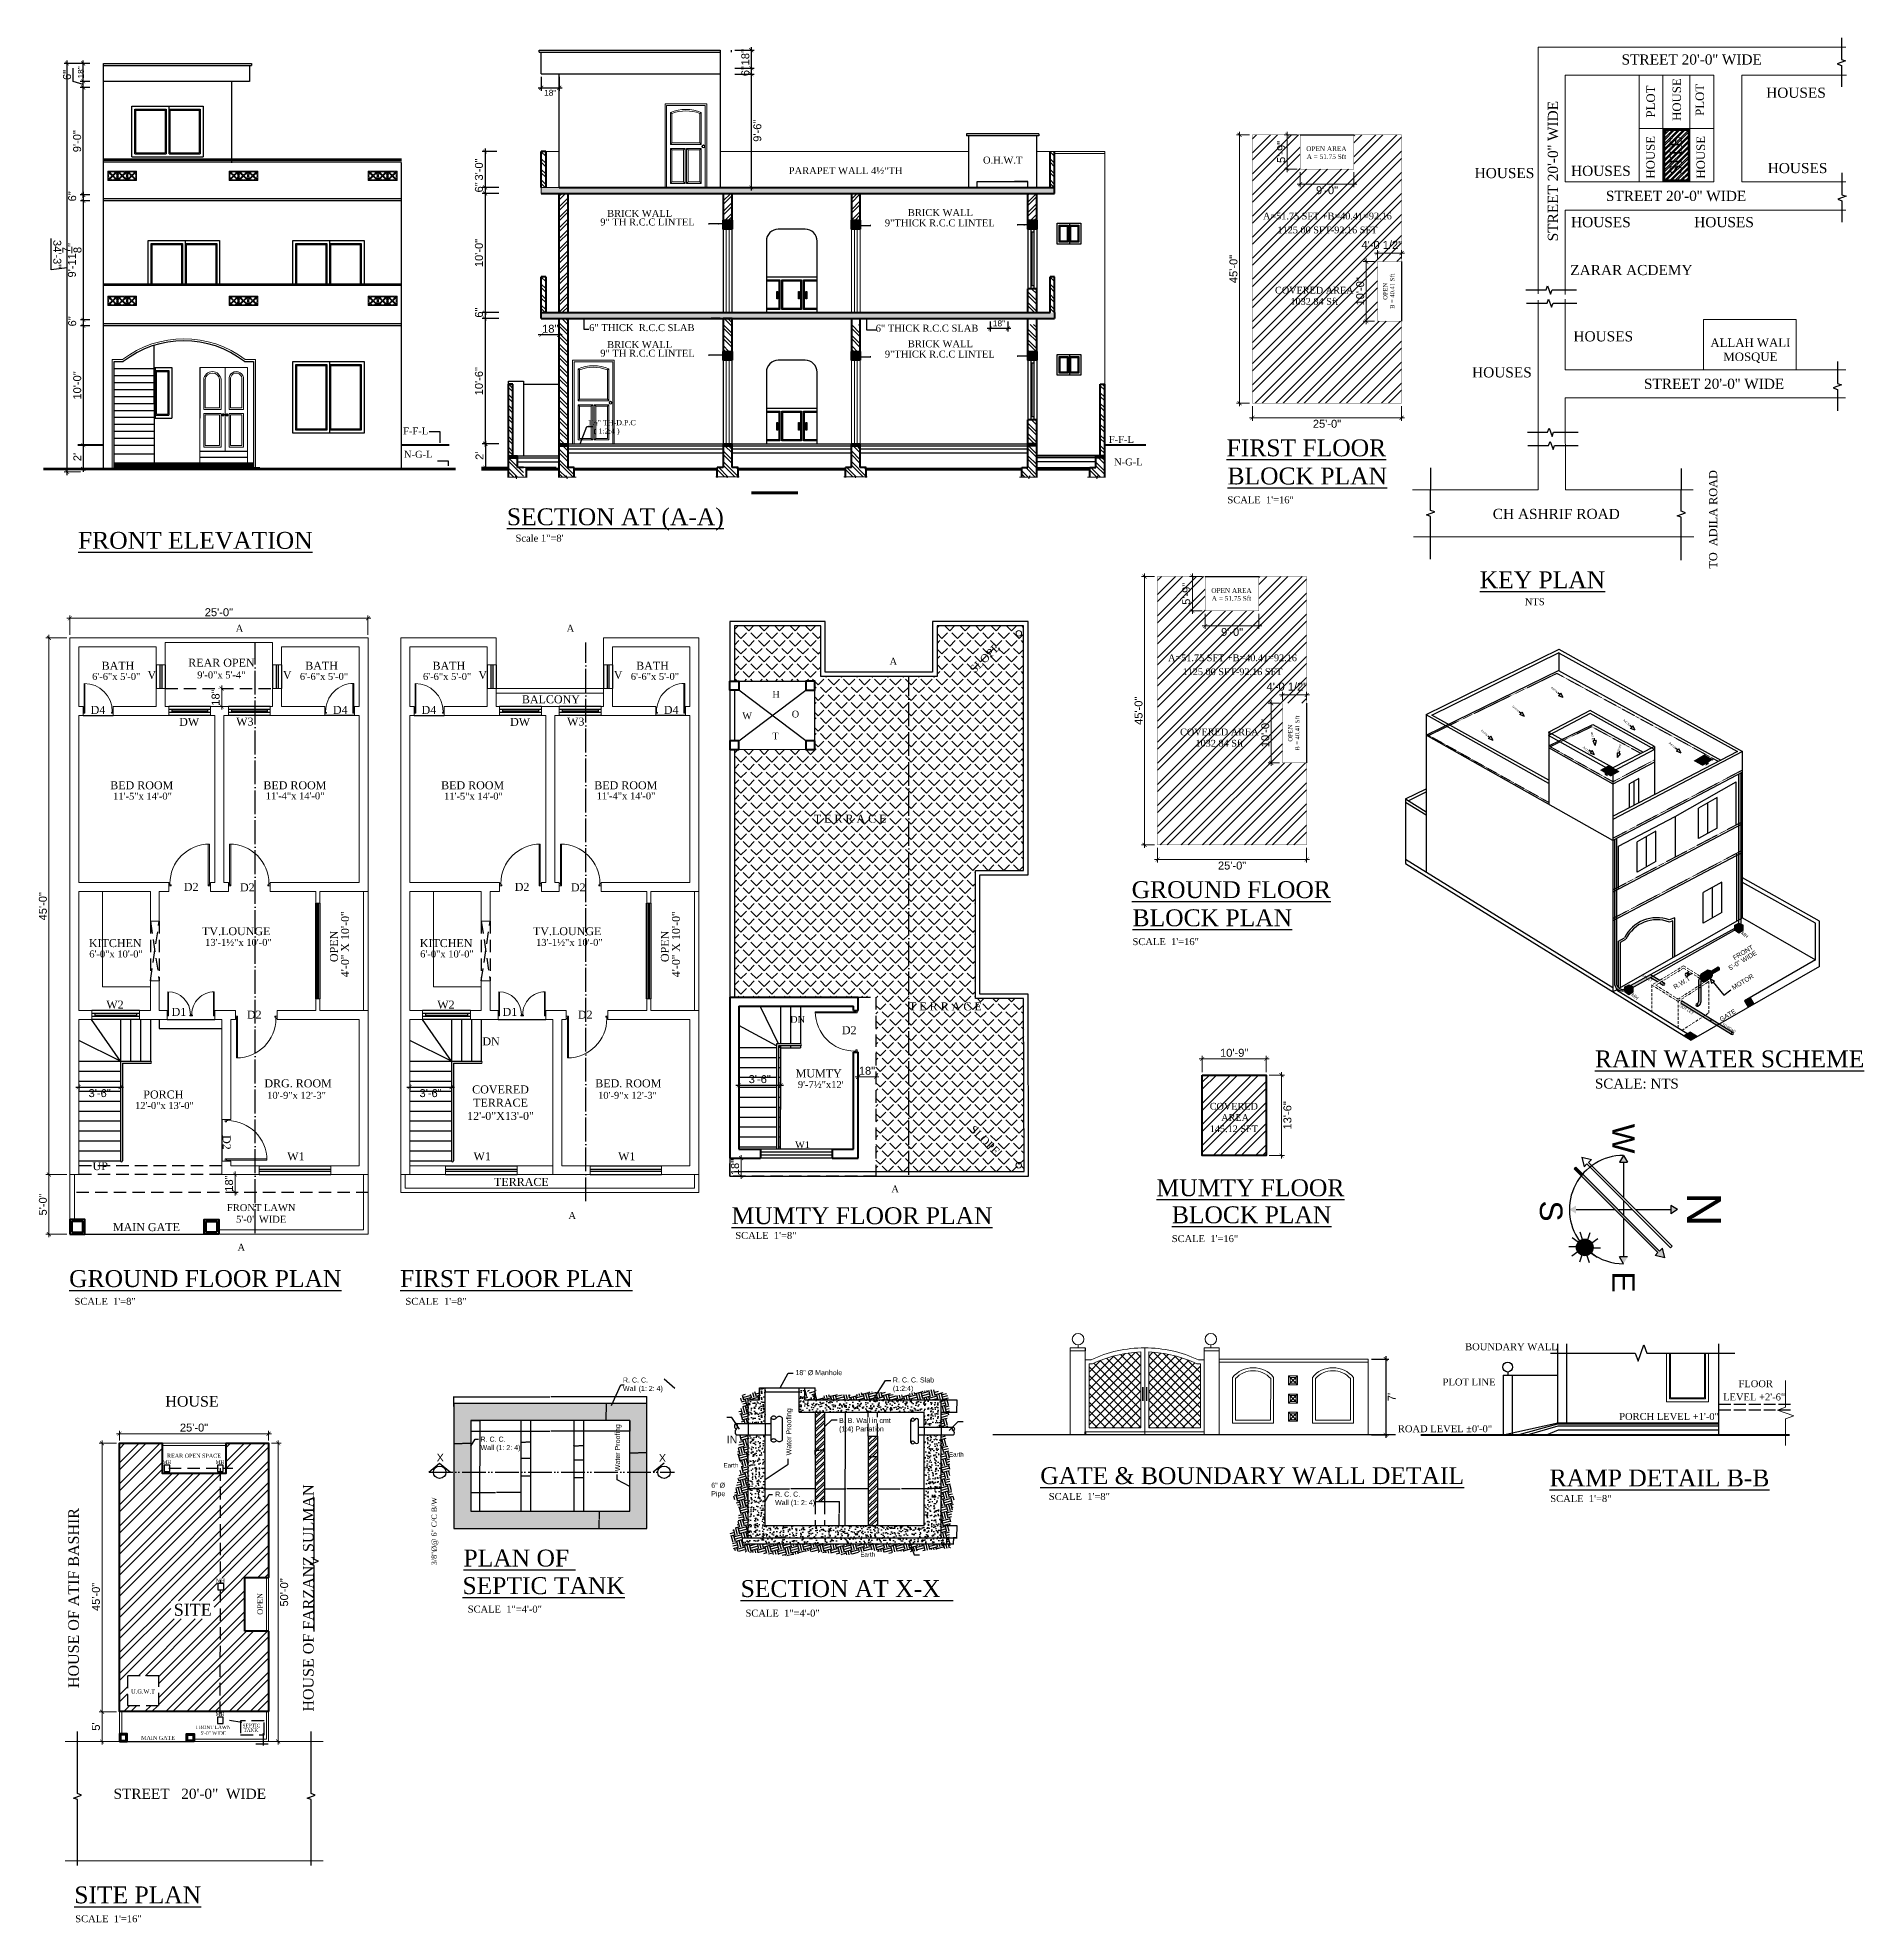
# Model space of a CAD drawing. Header units: inches. Extents: x 15 to 1853, y 20 to 1916.
import ezdxf

# ---------------------------------------------------------------- set-up
doc = ezdxf.new("R2010")
doc.units = ezdxf.units.IN
doc.header["$MEASUREMENT"] = 0
for name, pattern in [('ACAD_ISO02W100', [15, 12, -3]), ('ACAD_ISO04W100', [30, 24, -3, 0, -3]), ('ACAD_ISO05W100', [33, 24, -3, 0, -3, 0, -3]), ('DASHED', [19.05, 12.7, -6.35]), ('DASHED2', [0.375, 0.25, -0.125])]:
    doc.linetypes.add(name, pattern=pattern)
doc.layers.get('DEFPOINTS').update_dxf_attribs({"lineweight": 20})
for name, color, linetype, lineweight in [('DASH', 3, 'Continuous', 25), ('DIAMENSION', 6, 'Continuous', 15), ('DOOR', 6, 'Continuous', 20), ('DOTED..', 2, 'Continuous', 5), ('FURN', 6, 'Continuous', 20), ('HATCH', 36, 'Continuous', 20), ('HATCH1', 8, 'Continuous', 30), ('LEV', 210, 'Continuous', 0), ('TEXT', 7, 'Continuous', 25), ('THIN', 7, 'Continuous', 25), ('WALL', 1, 'Continuous', 0), ("WALL'S", 7, 'Continuous', 60), ('WALLS', 1, 'Continuous', 60), ('WINDOW', 115, 'Continuous', 25)]:
    doc.layers.add(name, color=color, linetype=linetype, lineweight=lineweight)
for name, color, linetype in [('HACH', 5, 'Continuous'), ('PLUMBING', 6, 'Continuous'), ('PUMPS', 7, 'Continuous'), ('STAIR', 131, 'Continuous'), ('TEX2', 7, 'Continuous'), ('THICKLINE', 6, 'Continuous')]:
    doc.layers.add(name, color=color, linetype=linetype)
doc.styles.add('amir', font='times.ttf')
doc.styles.get("Standard").update_dxf_attribs({"font": 'arial.ttf'})
doc.styles.add('STYLE2', font='arial.ttf', dxfattribs={"height": 8})
doc.styles.add('STYLE5', font='romantic.ttf')
doc.styles.add('WARIS', font='arial.ttf')
doc.styles.add('YASIR', font='arial.ttf', dxfattribs={"height": 9})
doc.dimstyles.get("Standard").update_dxf_attribs({"dimtxt": 0.18, "dimasz": 0.18, "dimexe": 0.18, "dimexo": 0.0625, "dimgap": 0.09, "dimtad": 0, "dimtih": 1, "dimtoh": 1, "dimdec": 4, "dimzin": 0, "dimdsep": 46, "dimtxsty": 'Standard', "dimcen": 0.09, "dimadec": 0, "dimazin": 0, "dimtfac": 1, "dimtdec": 4, "dimtofl": 0, "dimtmove": 0, "dimatfit": 3, "dimfxl": 1, "dimtolj": 1, "dimtzin": 0, "dimarcsym": 0})
doc.dimstyles.new('Standard$0', dxfattribs={"dimtxt": 10, "dimasz": 9, "dimexe": 6, "dimexo": 6, "dimgap": 3, "dimtad": 0, "dimtih": 1, "dimtoh": 1, "dimdec": 3, "dimlfac": -1, "dimzin": 1, "dimdsep": 46, "dimlunit": 4, "dimtxsty": 'Standard', "dimcen": 0.5, "dimdle": 5, "dimclrd": 256, "dimclre": 256, "dimclrt": 256, "dimadec": 1, "dimazin": 0, "dimtm": 1e-09, "dimtfac": 1, "dimtdec": 3, "dimtofl": 0, "dimtmove": 0, "dimatfit": 3, "dimfxl": 1, "dimfrac": 2, "dimtolj": 1, "dimtzin": 0, "dimlwd": -1, "dimlwe": -1, "dimarcsym": 0})
pattern_1 = [(50, (-12879.98, 938.627), (9.2551235, -0.809718), [0.967755, -10.645304]), (355, (-12879.98, 938.627), (-1.790363, 9.705827), [0.774204, -8.516243]), (100.451, (-12879.209, 938.56), (7.464794, 8.8960646), [0.8224646, -9.047111]), (46.1842, (-12879.98, 941.208), (13.771027, -2.135783), [1.451632, -15.967956]), (96.6356, (-12878.833, 941.03), (12.06032, 12.569412), [1.233697, -13.570667]), (351.184, (-12879.98, 941.208), (12.06034, 12.56939), [1.161306, -12.774364]), (21, (-12878.69, 940.563), (7.7021543, -5.1951682), [0.967755, -10.645304]), (326, (-12878.69, 940.563), (3.139591, 9.3568926), [0.774204, -8.516243]), (71.4514, (-12878.048, 940.13), (10.8417245, 4.161745), [0.8224646, -9.047111]), (37.5, (-12879.9803, 938.6273), (0.15690346, 4.295462), [0, -8.4130158, 0, -8.645277, 0, -8.5485015]), (7.5, (-12879.9803, 938.6273), (3.394491, 5.0892515), [0, -4.9290982, 0, -8.2194648, 0, -3.2581081]), (327.5, (-12882.8578, 938.6273), (6.8881082, -0.2910247), [0, -3.2258496, 0, -10.0646508, 0, -13.3550174]), (317.5, (-12884.148, 938.6273), (7.5250781, 1.2916856), [0, -4.1936045, 0, -6.6839604, 0, -9.4839979])]
pattern_2 = [(15, (-12879.9803, 920.972), (4.5620403, 7.9016855), [6.451699, -6.451699]), (15, (-12880.6065, 923.309), (4.5620403, 7.9016855), [6.451699, -6.451699]), (15, (-12881.233, 925.646), (4.5620403, 7.9016855), [6.451699, -6.451699]), (105, (-12880.6625, 926.6335), (-7.9016855, 4.5620403), [6.451699, -6.451699]), (105, (-12878.3255, 927.26), (-7.9016855, 4.5620403), [6.451699, -6.451699]), (105, (-12875.9886, 927.886), (-7.9016855, 4.5620403), [6.451699, -6.451699])]
pattern_3 = [(45, (-12879.9803, 920.972), (-3.4215302, 3.4215302), []), (45, (-12877.6993, 920.972), (-3.4215302, 3.4215302), [])]

msp = doc.modelspace()

# ---------------------------------------------------------------- texts
at = {"layer": 'HACH'}
for p in [(416.382727, 483.35062), (639.952935, 483.022996)]:
    msp.add_text('X', height=7.620117, dxfattribs=at).set_placement(p)
at = {"layer": 'HACH', "color": 5, "style": 'amir'}
msp.add_text('3/8"%%c@ 6" C/C B/W', height=5.28074121, rotation=90, dxfattribs=at).set_placement((416.408561, 378.894687))
at = {"layer": 'HACH', "lineweight": 0, "ltscale": 0.5, "attachment_point": 1}
for s, insert, char_height, width in [('18" %%C Manhole', (777.324552, 575.187658), 5.08007812, 59.43691406), ('R. C. C.\\PWall (1: 2: 4)', (603.742398, 567.714484), 5.08007812, 63.46453687), ('R. C. C. Slab\\P(1:2:4)', (875.412136, 567.808153), 5.08007812, 60.9609375), ('B. B. Wall in cmt\\P(1:4) Partation', (821.249847, 527.039191), 5.08007812, 82.29726562), ('R. C. C.\\PWall (1: 2: 4)', (460.441726, 508.235295), 5.08007812, 63.46453687), ('6" %%C\\PPipe', (692.617847, 461.854113), 5.0800781, 36.5765625), ('R. C. C.\\PWall (1: 2: 4)', (756.853309, 452.906728), 5.08007812, 63.46453687)]:
    msp.add_mtext(s, dxfattribs=dict(at, insert=insert, char_height=char_height, width=width))
at = {"layer": 'HACH', "lineweight": 0, "ltscale": 0.5, "char_height": 5.08007812, "width": 59.43691406, "attachment_point": 1, "rotation": 90}
for insert in [(768.072733, 489.385213), (595.7432, 473.452448)]:
    msp.add_mtext('Water Proofing', dxfattribs=dict(at, insert=insert))
at = {"layer": 'HACH', "insert": (708.192699, 509.192823), "char_height": 7.6201172, "width": 10.64529332, "attachment_point": 1, "style": 'WARIS'}
msp.add_mtext('IN', dxfattribs=at)
at = {"layer": 'HACH', "char_height": 4.3910937, "width": 37.78032396, "attachment_point": 8}
for insert in [(712.341005, 477.157791), (939.220494, 488.165987), (850.028606, 387.491159)]:
    msp.add_mtext('Earth', dxfattribs=dict(at, insert=insert))
at = {"layer": 'TEXT', "linetype": 'Continuous', "style": 'STYLE5'}
msp.add_text('SITE', height=12.0001, rotation=90, dxfattribs=at).set_placement((1669.006825, 1778.1737))
at = {"layer": 'TEXT', "style": 'STYLE5'}
for s, height, p in [('9" TH R.C.C LINTEL', 7, (580.937882, 1726.875154)), ('BRICK WALL', 7, (587.804033, 1735.529792)), ('  9"THICK R.C.C LINTEL', 7, (861.97672, 1725.992404)), ('BRICK WALL', 7, (890.402389, 1736.353009)), ('9" TH R.C.C LINTEL', 7, (580.937882, 1594.875154)), ('BRICK WALL', 7, (587.804033, 1603.529792)), ('  9"THICK R.C.C LINTEL', 7, (861.97672, 1593.992404)), ('BRICK WALL', 7, (890.402389, 1604.353009)), ('F-F-L', 7, (382.513816, 1516.610746)), ('1½" TH-D.P.C ', 5.25, (568.348694, 1525.909936)), ('( 1:2:4 )', 5.25, (574.578695, 1517.452736)), ('N-G-L', 7, (383.373548, 1493.168176)), ('F-F-L', 7, (1092.624904, 1508.139225)), ('N-G-L', 7, (1097.949875, 1485.428238)), ('%%USECTION AT (A-A)', 17, (487.003166, 1425.273008)), ('SCALE  1\'=16"', 7, (1211.984406, 1447.317471)), ('%%UFRONT ELEVATION', 17, (55.442894, 1401.543245)), ('Scale 1"=8\'', 7, (495.660786, 1408.775746)), ('NTS', 7, (1511.238119, 1344.79273)), ('A', 7, (214.113868, 1318.023505)), ('A', 7, (547.081681, 1318.023505)), ('A', 7, (872.034655, 1284.876858)), ('6\'-6"x 5\'-0"', 7, (69.595029, 1269.640742)), ('BATH', 8, (79.197049, 1279.917862)), ('V', 8, (125.344983, 1270.730665)), ('9\'-0"x 5\'-4"', 7, (175.393212, 1271.152998)), ('V', 8, (261.622176, 1270.730665)), ('6\'-6"x 5\'-0"', 7, (278.696094, 1269.640742)), ('BATH', 8, (284.089637, 1279.917862)), ('6\'-6"x 5\'-0"', 7, (402.562842, 1269.640742)), ('BATH', 8, (412.164862, 1279.917862)), ('V', 8, (458.312795, 1270.730665)), ('V', 8, (594.589989, 1270.730665)), ('6\'-6"x 5\'-0"', 7, (611.663907, 1269.640742)), ('BATH', 8, (617.057449, 1279.917862)), ('D4', 8, (68.161391, 1235.431218)), ('D4', 8, (311.94778, 1235.431218)), ('D4', 8, (401.129203, 1235.431218)), ('D4', 8, (644.915593, 1235.431218)), ('DW', 8, (157.242447, 1223.415212)), ('W3', 8, (214.581973, 1223.727633)), ('DW', 8, (490.21026, 1223.415212)), ('W3', 8, (547.549785, 1223.727633)), ('BED ROOM', 8, (87.84764, 1159.607348)), ('BED ROOM', 8, (241.953988, 1159.607348)), ('BED ROOM', 8, (420.815453, 1159.607348)), ('BED ROOM', 8, (574.921801, 1159.607348)), ('11\'-5"x 14\'-0"', 7, (90.789649, 1149.129392)), ('11\'-4"x 14\'-0"', 7, (244.311623, 1149.46367)), ('11\'-5"x 14\'-0"', 7, (423.757462, 1149.129392)), ('11\'-4"x 14\'-0"', 7, (577.279435, 1149.46367)), ('D2', 8, (161.943524, 1057.399924)), ('D2', 8, (218.443524, 1056.899924)), ('D2', 8, (494.911336, 1057.399924)), ('D2', 8, (551.411336, 1056.899924)), ('KITCHEN', 8, (66.359636, 1000.818637)), ('TV.LOUNGE', 8, (180.256818, 1012.813127)), ('13\'-1½"x 10\'-0"', 7, (183.317209, 1002.055335)), ('KITCHEN', 8, (399.327449, 1000.818637)), ('TV.LOUNGE', 8, (513.224631, 1012.813127)), ('13\'-1½"x 10\'-0"', 7, (516.285022, 1002.055335)), ('SCALE  1\'=16"', 7, (1116.462065, 1002.804081)), ('6\'-0"x 10\'-0"', 7, (66.775324, 990.398485)), ('6\'-0"x 10\'-0"', 7, (399.743136, 990.398485)), ('W2', 8, (83.940803, 938.896988)), ('D1', 8, (149.66352, 931.610913)), ('D2', 8, (225.443524, 928.831098)), ('W2', 8, (416.908616, 938.896988)), ('D1', 8, (482.631333, 931.610913)), ('D2', 8, (558.411336, 928.831098)), ('DN', 6.8, (772.087041, 924.649715)), ('D2', 8, (824.071038, 913.181585)), ('DN', 8, (462.357463, 901.956879)), ('MUMTY', 8, (777.593822, 869.651991)), ('PORCH', 8, (121.153753, 848.505292)), ('DRG. ROOM', 8, (242.958731, 859.703999)), ('10\'-9"x 12\'-3"', 7, (245.765942, 848.166449)), ('BED. ROOM', 8, (575.926544, 859.703999)), ('10\'-9"x 12\'-3"', 7, (578.733755, 848.166449)), ('9\'-7½"x12\'', 7, (779.781534, 859.043664)), ('12\'-0"x 13\'-0"', 7, (112.801828, 837.896965)), ('W1', 6.8, (777.007933, 798.569979)), ('UP', 8, (70.091187, 776.368189)), ('W1', 8, (265.94093, 786.342056)), ('W1', 8, (453.408743, 786.342056)), ('W1', 8, (598.908743, 786.342056)), ('A', 7, (873.864107, 753.904648)), ('MAIN GATE', 8, (90.555501, 715.035534)), ('A', 7, (548.911132, 727.270351)), ('%%UMUMTY FLOOR PLAN', 17, (713.055651, 722.02432)), ('A', 7, (215.94332, 695.306453)), ('SCALE  1\'=8"', 7, (716.85353, 707.171675)), ('SCALE  1\'=16"', 7, (1155.996063, 703.980888)), ('%%UGROUND FLOOR PLAN', 17, (46.537763, 658.755399)), ('%%UFIRST FLOOR PLAN', 17, (379.505576, 658.755399)), ('SCALE  1\'=8"', 7, (51.934628, 640.873132)), ('SCALE  1\'=8"', 7, (384.902441, 640.873132)), ('BOUNDARY WALL', 7, (1451.191413, 595.157004)), ('PLOT LINE', 7, (1428.529629, 559.69654)), ('LEVEL +2\'-6"', 7, (1710.836349, 544.643984)), ('FLOOR  ', 7, (1726.246115, 557.991247)), ('PORCH LEVEL +1\'-0"', 7, (1606.194785, 525.067772)), ('ROAD LEVEL %%P0\'-0"', 7, (1383.509878, 512.676263)), ('MH', 3.5, (140.487898, 480.782811)), ('MH', 3.5, (194.010167, 480.782811)), ('%%UGATE & BOUNDARY WALL DETAIL', 17, (1023.662355, 460.453768)), ('%%URAMP DETAIL B-B', 17, (1536.181443, 458.168454)), ('SCALE  1\'=8"', 7, (1032.20991, 444.546931)), ('SCALE  1\'=8"', 7, (1536.897832, 442.440461)), ('%%UPLAN OF ', 17, (443.328082, 377.565018)), ('MH', 3.5, (194.523637, 361.758731)), ('%%USEPTIC TANK', 17, (442.259776, 349.824444)), ('%%USECTION AT X-X  ', 17, (722.192282, 346.878205)), ('SCALE  1"=4\'-0"', 7, (447.567618, 331.176968)), ('SCALE  1"=4\'-0"', 7, (727.04977, 327.120908)), ('U.G.W.T', 4.2, (108.855011, 249.732578)), ('MH', 3.5, (194.010167, 227.263463)), ('SEPTIC', 3.5, (220.977794, 215.78819)), ('TANK', 3.5, (221.928596, 211.095221)), ('MAIN GATE', 4, (118.892772, 203.142414)), ('SCALE  1\'=16"', 7, (52.680633, 19.673183))]:
    msp.add_text(s, height=height, dxfattribs=at).set_placement(p)
at = {"layer": 'TEXT', "linetype": 'Continuous', "style": 'STYLE5'}
for s, height, p in [('%%UFIRST FLOOR', 17, (1211.165115, 1494.639322)), ('%%UBLOCK PLAN', 17, (1212.074508, 1466.305989)), ('%%UKEY PLAN', 17, (1465.831406, 1361.904661)), ('%%UGROUND FLOOR', 17, (1115.642775, 1050.125932)), ('%%UBLOCK PLAN', 17, (1116.552167, 1021.792598)), ('%%UMUMTY FLOOR', 17, (1140.657013, 750.135561)), ('%%UBLOCK PLAN', 17, (1156.086165, 722.969406)), ('SITE', 12.0001, (151.791249, 328.059075)), ('%%USITE PLAN', 17, (51.711764, 38.669079))]:
    msp.add_text(s, height=height, dxfattribs=at).set_placement(p)
at = {"layer": 'TEXT', "color": 7, "linetype": 'Continuous'}
for s, height, rotation, p in [('SLOPE', 1.7846096, 136.951267741, (1544.612121, 1257.49996)), ('SLOPE', 1.7846096, 136.951267741, (1505.748113, 1238.447368)), ('SLOPE', 1.7846096, 136.951267741, (1474.123681, 1214.300242)), ('SLOPE', 1.7846096, 96.485157988, (1580.547593, 1209.232797)), ('SLOPE', 1.7846096, 136.951267741, (1617.161996, 1224.691746)), ('SLOPE', 1.7846096, 136.951267741, (1576.743609, 1197.370247)), ('SLOPE', 1.7846096, 69.940631551, (1605.75263, 1197.075072)), ('SLOPE', 1.7846096, 136.951267741, (1663.213225, 1201.663967)), ('MH', 3.4855551, 321.578578162, (1728.436339, 1014.207582)), ('5\'-0" WIDE', 4.6863143, 31.27028159, (1717.989801, 977.174026)), ('FRONT', 4.6863143, 31.27028159, (1722.387442, 987.512386)), ('IN LET', 2.7288552, 327.706489808, (1628.692398, 971.799063)), ('R.W.T', 4.6863143, 31.27028159, (1662.518503, 958.205991)), ('MOTOR', 4.6863143, 31.27028159, (1721.238748, 957.555234)), ('MH', 3.4855551, 321.578578162, (1617.883421, 952.137182)), ('OUT LET', 2.7288552, 327.706489808, (1666.385593, 941.239829)), ('GATE', 4.6863143, 31.27028159, (1708.968195, 925.666795)), ('TO ROAD', 2.3333666, 328.030463934, (1709.772265, 922.519647))]:
    msp.add_text(s, height=height, rotation=rotation, dxfattribs=at).set_placement(p)
at = {"layer": 'TEXT'}
for s, height, rotation, style, p in [("4'-0'' X 10'-0''", 8, 90, 'STYLE5', (328.157859, 970.426886)), ("4'-0'' X 10'-0''", 8, 90, 'STYLE5', (661.125671, 970.426886)), ('OPEN', 8, 90, 'STYLE5', (316.949005, 985.73742)), ('OPEN', 8, 90, 'STYLE5', (649.916817, 985.73742)), ('W', 22.68, 270, 'YASIR', (1599.143538, 823.042228)), ('D2', 8, 270, 'STYLE5', (201.050889, 811.695214)), ('S', 22.68, 270, 'YASIR', (1526.416919, 745.787032)), ('N', 34.02, 270, 'YASIR', (1674.569199, 754.05432)), ('E ', 22.68, 270, 'YASIR', (1599.146623, 674.331304))]:
    msp.add_text(s, height=height, rotation=rotation, dxfattribs=dict(at, style=style)).set_placement(p)
at = {"layer": 'TEXT', "attachment_point": 2, "style": 'STYLE5'}
for s, insert, char_height, width in [("STREET 20'-0'' WIDE", (1679.161053, 1898.987013), 10.21815, 400.25919305), ('HOUSES', (1784.102884, 1865.564408), 10.21815, 400.25919305), ('OPEN AREA\\PA = 51.75 Sft', (1311.605011, 1806.481443), 4.76, 142.98556098), ('HOUSES', (1490.777275, 1784.73282), 10.21815, 400.25919305), ('HOUSES', (1587.787634, 1786.889743), 10.21815, 400.25919305), ('HOUSES', (1785.665955, 1789.757112), 10.21815, 400.25919305), ("STREET 20'-0'' WIDE", (1663.428333, 1761.744174), 10.21815, 400.25919305), ('A=51.75 SFT +B=40.41=92.16', (1312.617955, 1739.801022), 6.8, 204.26508711), ('1125.00 SFT-92.16 SFT ', (1312.617955, 1725.784934), 6.8, 204.26508711), ('HOUSES', (1587.787634, 1735.329433), 10.21815, 400.25919305), ('HOUSES', (1711.705776, 1735.329433), 10.21815, 400.25919305), ('ZARAR ACDEMY', (1618.485617, 1687.163227), 10.21815, 400.25919305), ('COVERED AREA\\P1032.84 Sft', (1299.360407, 1665.168866), 6.8, 204.26508711), ('HOUSES', (1590.170334, 1620.45157), 10.21815, 400.25919305), ('HOUSES', (1488.178215, 1584.215844), 10.21815, 400.25919305), ("STREET 20'-0'' WIDE", (1701.700045, 1572.694954), 10.21815, 400.25919305), ('CH ASHRIF ROAD', (1542.886825, 1441.759579), 10.21815, 400.25919305), ('OPEN AREA\\PA = 51.75 Sft', (1216.08267, 1361.968052), 4.76, 142.98556098), ('A=51.75 SFT +B=40.41=92.16', (1217.095614, 1295.287631), 6.8, 204.26508711), ('1125.00 SFT-92.16 SFT ', (1217.095614, 1281.271544), 6.8, 204.26508711), ('H ', (757.805728, 1258.637563), 6.8, 204.26508711), ('W ', (728.726003, 1236.939258), 6.8, 204.26508711), ('O', (777.305728, 1238.637563), 6.8, 204.26508711), ('T ', (757.305728, 1216.637563), 6.8, 204.26508711), ('COVERED AREA\\P1032.84 Sft', (1203.838066, 1220.655475), 6.8, 204.26508711), ('T E R R A C E', (832.346539, 1134.052523), 8, 240.31186719), ('T E R R A C E', (928.172662, 945.168342), 8, 240.31186719), ('COVERED TERRACE  \\P12\'-0"X13\'-0"', (480.571315, 861.584936), 8, 90.36707653), ('COVERED\\P AREA\\P145.12 SFT', (1218.451988, 844.066951), 6.8, 204.26508711), ('TERRACE ', (501.561851, 768.535489), 8, 90.36707653), ('FRONT LAWN \\P5\'-0" WIDE', (239.765096, 742.178164), 7, 117.80150068), ('HOUSE ', (170.157555, 549.101126), 10.6595741, 417.55039019), ('FRONT LAWN \\P5\'-0" WIDE', (191.647971, 217.563346), 3.5, 58.90075034), ('STREET   20\'-0"  WIDE', (167.882533, 154.019653), 10.21815, 400.25919305)]:
    msp.add_mtext(s, dxfattribs=dict(at, insert=insert, char_height=char_height, width=width))
at = {"layer": 'TEXT', "style": 'STYLE5'}
for s, insert, char_height, width, attachment_point, rotation in [('PLOT', (1633.643894, 1851.54369), 8.5276593, 334.04031215, 2, 90), ('HOUSE', (1659.891407, 1853.549544), 8.5276593, 334.04031215, 2, 90), ('PLOT', (1683.04601, 1853.217091), 8.5276593, 334.04031215, 2, 90), ("STREET 20'-0'' WIDE", (1534.372758, 1781.542391), 10.21815, 400.25919305, 2, 90), ('HOUSE', (1633.452267, 1795.482453), 8.5276593, 334.04031215, 2, 90), ('HOUSE', (1684.006327, 1795.482453), 8.5276593, 334.04031215, 2, 90), ('OPEN \\PB = 40.41 Sft', (1368.576532, 1660.60887), 4.284, 128.68700488, 2, 90), ('ALLAH WALI \\PMOSQUE', (1738.165882, 1613.251978), 8.52765926, 334.04031215, 2, 0.171555694), ('TO  ADILA ROAD', (1696.611061, 1431.147598), 8.17452, 320.20735444, 2, 90), ('{\\H1.143x;SLOPE}', (978.340076, 1307.263578), 7, 233.875, 3, 44.225779835), ('OPEN \\PB = 40.41 Sft', (1273.054191, 1216.095479), 4.284, 128.68700488, 2, 90), ('{\\H1.143x;SLOPE}', (978.218729, 790.554874), 7, 233.875, 9, 315.774220165), ('HOUSE OF FARZANZ SULMAN', (281.807806, 345.856511), 10.65957408, 417.55039019, 2, 90), ('HOUSE OF ATIF BASHIR', (45.638404, 345.856511), 10.65957408, 417.55039019, 2, 90), ('OPEN ', (235.80936, 339.94843), 5.5692, 167.29310634, 2, 90)]:
    msp.add_mtext(s, dxfattribs=dict(at, insert=insert, char_height=char_height, width=width, attachment_point=attachment_point, rotation=rotation))
at = {"layer": 'TEXT', "linetype": 'ByBlock', "lineweight": 5, "char_height": 7, "attachment_point": 2, "style": 'STYLE5'}
for s, insert, width in [('PARAPET WALL 4½"TH', (827.818965, 1785.536139), 330.01867237), ('O.H.W.T', (985.843909, 1796.132346), 330.01867237), ('6" THICK  R.C.C SLAB', (622.797873, 1627.58499), 177.66887542), ('6" THICK R.C.C SLAB', (909.717808, 1627.052057), 317.16553325)]:
    msp.add_mtext(s, dxfattribs=dict(at, insert=insert, width=width))
at = {"layer": 'TEXT', "linetype": 'Continuous', "attachment_point": 2, "style": 'STYLE5'}
for s, insert, char_height, width in [('REAR OPEN  ', (199.759063, 1290.976121), 8, 132.25980487), ('BALCONY', (531.290152, 1254.1104), 8, 132.25980487), ('REAR OPEN SPACE  ', (172.122296, 491.016484), 4, 66.12990244)]:
    msp.add_mtext(s, dxfattribs=dict(at, insert=insert, char_height=char_height, width=width))
at = {"layer": 'TEXT', "insert": (1536.557315, 858.271855), "char_height": 17, "attachment_point": 7, "style": 'STYLE5'}
msp.add_mtext('\\pi45.25;{\\LRAIN WATER SCHEME}\\P{\\H0.5882x;SCALE: NTS}', dxfattribs=at)

# ---------------------------------------------------------------- blocks, each defined once
blk = doc.blocks.new('_ARCHTICK')
at = {"color": 0, "linetype": 'ByBlock', "const_width": 0.15}
blk.add_lwpolyline([(-0.5, -0.5), (0.5, 0.5)], dxfattribs=at)
blk = doc.blocks.new('*D96')
at = {"layer": 'DEFPOINTS', "color": 0, "transparency": 16777216}
for p in [(60.8, 1505.9), (74.6, 1505.9), (74.6, 1481.9)]:
    blk.add_point(p, dxfattribs=at)
at = {"layer": 'DIAMENSION', "color": 6, "lineweight": -2, "transparency": 16777216}
for p, q in [((71.6, 1505.9), (57.8, 1505.9)), ((60.8, 1478.9), (60.8, 1508.9)), ((71.6, 1481.9), (57.8, 1481.9))]:
    blk.add_line(p, q, dxfattribs=at)
at = {"layer": 'DIAMENSION', "color": 6, "lineweight": -2, "transparency": 16777216, "xscale": 4, "yscale": 4, "zscale": 4}
for p, rotation in [((60.8, 1505.9), 90), ((60.8, 1481.9), 270)]:
    blk.add_blockref('_ARCHTICK', p, dxfattribs=dict(at, rotation=rotation))
at = {"layer": 'DIAMENSION', "color": 6, "transparency": 16777216, "insert": (54.8, 1493.9), "char_height": 8, "attachment_point": 5, "rotation": 90, "style": 'STYLE2'}
blk.add_mtext("\\A1;2'", dxfattribs=at)
blk = doc.blocks.new('*D92')
at = {"layer": 'DEFPOINTS', "color": 0, "transparency": 16777216}
for p in [(60.8, 1625.9), (70.5, 1625.9), (74.6, 1505.9)]:
    blk.add_point(p, dxfattribs=at)
at = {"layer": 'DIAMENSION', "color": 6, "lineweight": -2, "transparency": 16777216}
for p, q in [((67.5, 1625.9), (57.8, 1625.9)), ((60.8, 1502.9), (60.8, 1628.9)), ((71.6, 1505.9), (57.8, 1505.9))]:
    blk.add_line(p, q, dxfattribs=at)
at = {"layer": 'DIAMENSION', "color": 6, "lineweight": -2, "transparency": 16777216, "xscale": 4, "yscale": 4, "zscale": 4}
for p, rotation in [((60.8, 1625.9), 90), ((60.8, 1505.9), 270)]:
    blk.add_blockref('_ARCHTICK', p, dxfattribs=dict(at, rotation=rotation))
at = {"layer": 'DIAMENSION', "color": 6, "transparency": 16777216, "insert": (54.7, 1565.9), "char_height": 8, "attachment_point": 5, "rotation": 90, "style": 'STYLE2'}
blk.add_mtext('\\A1;10\'-0"', dxfattribs=at)
blk = doc.blocks.new('*D93')
at = {"layer": 'DEFPOINTS', "color": 0, "transparency": 16777216}
for p in [(60.8, 1631.9), (70.5, 1631.9), (70.5, 1625.9)]:
    blk.add_point(p, dxfattribs=at)
at = {"layer": 'DIAMENSION', "color": 6, "lineweight": -2, "transparency": 16777216}
for p, q in [((67.5, 1631.9), (57.8, 1631.9)), ((60.8, 1622.9), (60.8, 1634.9)), ((67.5, 1625.9), (57.8, 1625.9))]:
    blk.add_line(p, q, dxfattribs=at)
at = {"layer": 'DIAMENSION', "color": 6, "lineweight": -2, "transparency": 16777216, "xscale": 4, "yscale": 4, "zscale": 4}
for p, rotation in [((60.8, 1631.9), 90), ((60.8, 1625.9), 270)]:
    blk.add_blockref('_ARCHTICK', p, dxfattribs=dict(at, rotation=rotation))
at = {"layer": 'DIAMENSION', "color": 6, "transparency": 16777216, "insert": (49.6, 1630.4), "char_height": 8, "attachment_point": 5, "rotation": 90, "style": 'STYLE2'}
blk.add_mtext('\\A1;6"', dxfattribs=at)
blk = doc.blocks.new('*D94')
at = {"layer": 'DEFPOINTS', "color": 0, "transparency": 16777216}
for p in [(60.6, 1871.9), (70.3, 1871.9), (70.3, 1865.7)]:
    blk.add_point(p, dxfattribs=at)
at = {"layer": 'DIAMENSION', "color": 6, "lineweight": -2, "transparency": 16777216}
for p, q in [((50.5, 1871.8), (50.5, 1885)), ((60.6, 1868.8), (50.5, 1871.8)), ((67.3, 1871.9), (57.6, 1871.9)), ((67.3, 1865.7), (57.6, 1865.7)), ((60.6, 1862.7), (60.6, 1874.9))]:
    blk.add_line(p, q, dxfattribs=at)
at = {"layer": 'DIAMENSION', "color": 6, "lineweight": -2, "transparency": 16777216, "xscale": 4, "yscale": 4, "zscale": 4}
for p, rotation in [((60.6, 1871.9), 90), ((60.6, 1865.7), 270)]:
    blk.add_blockref('_ARCHTICK', p, dxfattribs=dict(at, rotation=rotation))
at = {"layer": 'DIAMENSION', "color": 6, "transparency": 16777216, "insert": (44.4, 1878.4), "char_height": 8, "attachment_point": 5, "rotation": 90, "style": 'STYLE2'}
blk.add_mtext('\\A1;6"', dxfattribs=at)
blk = doc.blocks.new('*D95')
at = {"layer": 'DEFPOINTS', "color": 0, "transparency": 16777216}
for p in [(60.6, 1889.9), (70.3, 1889.9), (70.3, 1871.9)]:
    blk.add_point(p, dxfattribs=at)
at = {"layer": 'DIAMENSION', "color": 6, "lineweight": -2, "transparency": 16777216}
for p, q in [((67.3, 1889.9), (57.6, 1889.9)), ((60.6, 1868.9), (60.6, 1892.9)), ((67.3, 1871.9), (57.6, 1871.9))]:
    blk.add_line(p, q, dxfattribs=at)
at = {"layer": 'DIAMENSION', "color": 6, "lineweight": -2, "transparency": 16777216, "xscale": 4, "yscale": 4, "zscale": 4}
for p, rotation in [((60.6, 1889.9), 90), ((60.6, 1871.9), 270)]:
    blk.add_blockref('_ARCHTICK', p, dxfattribs=dict(at, rotation=rotation))
at = {"layer": 'DIAMENSION', "color": 6, "transparency": 16777216, "insert": (58.4, 1880.9), "char_height": 8, "attachment_point": 5, "rotation": 90, "style": 'STYLE2'}
blk.add_mtext('\\A1;{\\H0.75x;18"}', dxfattribs=at)
blk = doc.blocks.new('*D133')
at = {"layer": 'DEFPOINTS', "color": 0, "linetype": 'Continuous', "transparency": 16777216}
for p in [(97.2, 501.5), (79.6, 231.5), (97.2, 231.5)]:
    blk.add_point(p, dxfattribs=at)
at = {"layer": 'DIAMENSION', "color": 6, "linetype": 'Continuous', "transparency": 16777216}
for p, q in [((94.2, 501.5), (76.6, 501.5)), ((79.6, 504.5), (79.6, 228.5)), ((94.2, 231.5), (76.6, 231.5))]:
    blk.add_line(p, q, dxfattribs=at)
at = {"layer": 'DIAMENSION', "color": 6, "linetype": 'Continuous', "transparency": 16777216, "xscale": 4, "yscale": 4, "zscale": 4}
for p, rotation in [((79.6, 501.5), 90), ((79.6, 231.5), 270)]:
    blk.add_blockref('_ARCHTICK', p, dxfattribs=dict(at, rotation=rotation))
at = {"layer": 'DIAMENSION', "color": 6, "linetype": 'Continuous', "transparency": 16777216, "insert": (73.5, 347), "char_height": 8, "attachment_point": 5, "rotation": 90, "style": 'STYLE2'}
blk.add_mtext('\\A1;45\'-0"', dxfattribs=at)
blk = doc.blocks.new('*D134')
at = {"layer": 'DEFPOINTS', "color": 0, "linetype": 'Continuous', "transparency": 16777216}
for p in [(97.2, 231.5), (79.6, 201.5), (97.2, 201.5)]:
    blk.add_point(p, dxfattribs=at)
at = {"layer": 'DIAMENSION', "color": 6, "linetype": 'Continuous', "transparency": 16777216}
for p, q in [((94.2, 231.5), (76.6, 231.5)), ((79.6, 234.5), (79.6, 198.5)), ((94.2, 201.5), (76.6, 201.5))]:
    blk.add_line(p, q, dxfattribs=at)
at = {"layer": 'DIAMENSION', "color": 6, "linetype": 'Continuous', "transparency": 16777216, "xscale": 4, "yscale": 4, "zscale": 4}
for p, rotation in [((79.6, 231.5), 90), ((79.6, 201.5), 270)]:
    blk.add_blockref('_ARCHTICK', p, dxfattribs=dict(at, rotation=rotation))
at = {"layer": 'DIAMENSION', "color": 6, "linetype": 'Continuous', "transparency": 16777216, "insert": (73.5, 216.5), "char_height": 8, "attachment_point": 5, "rotation": 90, "style": 'STYLE2'}
blk.add_mtext("\\A1;5'", dxfattribs=at)
blk = doc.blocks.new('*D135')
at = {"layer": 'DEFPOINTS', "color": 0, "linetype": 'Continuous', "transparency": 16777216}
for p in [(247.2, 501.5), (247.2, 201.5), (256.8, 201.5)]:
    blk.add_point(p, dxfattribs=at)
at = {"layer": 'DIAMENSION', "color": 6, "linetype": 'Continuous', "transparency": 16777216}
for p, q in [((250.2, 501.5), (259.8, 501.5)), ((256.8, 504.5), (256.8, 198.5)), ((250.2, 201.5), (259.8, 201.5))]:
    blk.add_line(p, q, dxfattribs=at)
at = {"layer": 'DIAMENSION', "color": 6, "linetype": 'Continuous', "transparency": 16777216, "xscale": 4, "yscale": 4, "zscale": 4}
for p, rotation in [((256.8, 501.5), 90), ((256.8, 201.5), 270)]:
    blk.add_blockref('_ARCHTICK', p, dxfattribs=dict(at, rotation=rotation))
at = {"layer": 'DIAMENSION', "color": 6, "linetype": 'Continuous', "transparency": 16777216, "insert": (262.9, 351.5), "char_height": 8, "attachment_point": 5, "rotation": 90, "style": 'STYLE2'}
blk.add_mtext('\\A1;50\'-0"', dxfattribs=at)
blk = doc.blocks.new('*D136')
at = {"layer": 'DEFPOINTS', "color": 0, "linetype": 'Continuous', "transparency": 16777216}
for p in [(97.2, 501.4), (247.2, 511.2), (247.2, 501.4)]:
    blk.add_point(p, dxfattribs=at)
at = {"layer": 'DIAMENSION', "color": 6, "linetype": 'Continuous', "transparency": 16777216}
for p, q in [((97.2, 504.4), (97.2, 514.2)), ((247.2, 504.4), (247.2, 514.2)), ((94.2, 511.2), (250.2, 511.2))]:
    blk.add_line(p, q, dxfattribs=at)
at = {"layer": 'DIAMENSION', "color": 6, "linetype": 'Continuous', "transparency": 16777216, "xscale": 4, "yscale": 4, "zscale": 4, "rotation": 180}
blk.add_blockref('_ARCHTICK', (97.2, 511.2), dxfattribs=at)
at = {"layer": 'DIAMENSION', "color": 6, "linetype": 'Continuous', "transparency": 16777216, "xscale": 4, "yscale": 4, "zscale": 4}
blk.add_blockref('_ARCHTICK', (247.2, 511.2), dxfattribs=at)
at = {"layer": 'DIAMENSION', "color": 6, "linetype": 'Continuous', "transparency": 16777216, "insert": (172.2, 517.3), "char_height": 8, "attachment_point": 5, "style": 'STYLE2'}
blk.add_mtext('\\A1;25\'-0"', dxfattribs=at)
blk = doc.blocks.new('*D132')
at = {"layer": 'DEFPOINTS', "color": 0, "transparency": 16777216}
for p in [(56.2, 865.9), (98.2, 865.9), (98.2, 859.9)]:
    blk.add_point(p, dxfattribs=at)
at = {"layer": 'DIAMENSION', "color": 6, "lineweight": -2, "transparency": 16777216}
for p, q in [((53.2, 859.9), (101.2, 859.9)), ((56.2, 862.9), (56.2, 856.9)), ((98.2, 862.9), (98.2, 856.9))]:
    blk.add_line(p, q, dxfattribs=at)
at = {"layer": 'DIAMENSION', "color": 6, "lineweight": -2, "transparency": 16777216, "xscale": 4, "yscale": 4, "zscale": 4, "rotation": 180}
blk.add_blockref('_ARCHTICK', (56.2, 859.9), dxfattribs=at)
at = {"layer": 'DIAMENSION', "color": 6, "lineweight": -2, "transparency": 16777216, "xscale": 4, "yscale": 4, "zscale": 4}
blk.add_blockref('_ARCHTICK', (98.2, 859.9), dxfattribs=at)
at = {"layer": 'DIAMENSION', "color": 6, "transparency": 16777216, "insert": (77.2, 853.8), "char_height": 8, "attachment_point": 5, "style": 'STYLE2'}
blk.add_mtext('\\A1;3\'-6"', dxfattribs=at)
blk = doc.blocks.new('D-36')
for p, q in [((-2, -1), (-2, 34)), ((-1, -1), (-1, 34)), ((-36, 0), (-35, 0)), ((-36, 0), (-36, -2)), ((-1, 0), (0, 0)), ((0, 0), (0, -2)), ((-36, -2), (-34, -2)), ((-35, 0), (-35, -1)), ((-35, -1), (-34, -1)), ((-34, -1), (-34, -2)), ((-2, -1), (-2, -2)), ((-2, -1), (-1, -1)), ((-2, -2), (0, -2))]:
    blk.add_line(p, q)
blk.add_arc((-1, 0), 34, 90, 180)
blk = doc.blocks.new('A$C1A34760C')
at = {"layer": 'DOOR', "xscale": -1.166666666666666, "yscale": 1.166666666666666, "zscale": 1.166666666666666}
blk.add_blockref('D-36', (0, 2.3), dxfattribs=at)
blk = doc.blocks.new('*D127')
at = {"layer": 'DEFPOINTS', "color": 0, "linetype": 'Continuous', "transparency": 16777216}
for p in [(214, 771.9), (213.5, 753.9), (214, 753.9)]:
    blk.add_point(p, dxfattribs=at)
at = {"layer": 'DIAMENSION', "color": 6, "transparency": 16777216}
for p, q in [((211, 771.9), (210.5, 771.9)), ((213.5, 774.9), (213.5, 750.9)), ((211, 753.9), (210.5, 753.9))]:
    blk.add_line(p, q, dxfattribs=at)
at = {"layer": 'DIAMENSION', "color": 6, "linetype": 'Continuous', "transparency": 16777216, "xscale": 4, "yscale": 4, "zscale": 4}
for p, rotation in [((213.5, 771.9), 90), ((213.5, 753.9), 270)]:
    blk.add_blockref('_ARCHTICK', p, dxfattribs=dict(at, rotation=rotation))
at = {"layer": 'DIAMENSION', "color": 6, "linetype": 'Continuous', "transparency": 16777216, "insert": (207.4, 762.9), "char_height": 8, "attachment_point": 5, "rotation": 90, "style": 'STYLE2'}
blk.add_mtext('\\A1;18"', dxfattribs=at)
blk = doc.blocks.new('*D128')
at = {"layer": 'DEFPOINTS', "color": 0, "linetype": 'Continuous', "transparency": 16777216}
for p in [(347.2, 1331.6), (47.2, 1311.9), (347.2, 1311.9)]:
    blk.add_point(p, dxfattribs=at)
at = {"layer": 'DIAMENSION', "color": 6, "transparency": 16777216}
for p, q in [((44.2, 1331.6), (350.2, 1331.6)), ((47.2, 1314.9), (47.2, 1334.6)), ((347.2, 1314.9), (347.2, 1334.6))]:
    blk.add_line(p, q, dxfattribs=at)
at = {"layer": 'DIAMENSION', "color": 6, "linetype": 'Continuous', "transparency": 16777216, "xscale": 4, "yscale": 4, "zscale": 4, "rotation": 180}
blk.add_blockref('_ARCHTICK', (47.2, 1331.6), dxfattribs=at)
at = {"layer": 'DIAMENSION', "color": 6, "linetype": 'Continuous', "transparency": 16777216, "xscale": 4, "yscale": 4, "zscale": 4}
blk.add_blockref('_ARCHTICK', (347.2, 1331.6), dxfattribs=at)
at = {"layer": 'DIAMENSION', "color": 6, "linetype": 'Continuous', "transparency": 16777216, "insert": (197.2, 1337.7), "char_height": 8, "attachment_point": 5, "style": 'STYLE2'}
blk.add_mtext('\\A1;25\'-0"', dxfattribs=at)
blk = doc.blocks.new('*D129')
at = {"layer": 'DEFPOINTS', "color": 0, "linetype": 'Continuous', "transparency": 16777216}
for p in [(47.2, 1311.9), (26.2, 771.9), (47.2, 771.9)]:
    blk.add_point(p, dxfattribs=at)
at = {"layer": 'DIAMENSION', "color": 6, "transparency": 16777216}
for p, q in [((44.2, 1311.9), (23.2, 1311.9)), ((26.2, 1314.9), (26.2, 768.9)), ((44.2, 771.9), (23.2, 771.9))]:
    blk.add_line(p, q, dxfattribs=at)
at = {"layer": 'DIAMENSION', "color": 6, "linetype": 'Continuous', "transparency": 16777216, "xscale": 4, "yscale": 4, "zscale": 4}
for p, rotation in [((26.2, 1311.9), 90), ((26.2, 771.9), 270)]:
    blk.add_blockref('_ARCHTICK', p, dxfattribs=dict(at, rotation=rotation))
at = {"layer": 'DIAMENSION', "color": 6, "linetype": 'Continuous', "transparency": 16777216, "insert": (20.1, 1041.9), "char_height": 8, "attachment_point": 5, "rotation": 90, "style": 'STYLE2'}
blk.add_mtext('\\A1;45\'-0"', dxfattribs=at)
blk = doc.blocks.new('*D130')
at = {"layer": 'DEFPOINTS', "color": 0, "linetype": 'Continuous', "transparency": 16777216}
for p in [(47.2, 771.9), (26.2, 711.8), (47.2, 711.8)]:
    blk.add_point(p, dxfattribs=at)
at = {"layer": 'DIAMENSION', "color": 6, "transparency": 16777216}
for p, q in [((44.2, 771.9), (23.2, 771.9)), ((26.2, 774.9), (26.2, 708.8)), ((44.2, 711.8), (23.2, 711.8))]:
    blk.add_line(p, q, dxfattribs=at)
at = {"layer": 'DIAMENSION', "color": 6, "linetype": 'Continuous', "transparency": 16777216, "xscale": 4, "yscale": 4, "zscale": 4}
for p, rotation in [((26.2, 771.9), 90), ((26.2, 711.8), 270)]:
    blk.add_blockref('_ARCHTICK', p, dxfattribs=dict(at, rotation=rotation))
at = {"layer": 'DIAMENSION', "color": 6, "linetype": 'Continuous', "transparency": 16777216, "insert": (20.1, 741.9), "char_height": 8, "attachment_point": 5, "rotation": 90, "style": 'STYLE2'}
blk.add_mtext('\\A1;5\'-0"', dxfattribs=at)
blk = doc.blocks.new('*D131')
at = {"layer": 'DEFPOINTS', "color": 0, "linetype": 'Continuous', "transparency": 16777216}
for p in [(200.5, 1260.9), (200, 1242.9), (200.5, 1242.9)]:
    blk.add_point(p, dxfattribs=at)
at = {"layer": 'DIAMENSION', "color": 6, "transparency": 16777216}
for p, q in [((197.5, 1260.9), (197, 1260.9)), ((200, 1263.9), (200, 1239.9)), ((197.5, 1242.9), (197, 1242.9))]:
    blk.add_line(p, q, dxfattribs=at)
at = {"layer": 'DIAMENSION', "color": 6, "linetype": 'Continuous', "transparency": 16777216, "xscale": 4, "yscale": 4, "zscale": 4}
for p, rotation in [((200, 1260.9), 90), ((200, 1242.9), 270)]:
    blk.add_blockref('_ARCHTICK', p, dxfattribs=dict(at, rotation=rotation))
at = {"layer": 'DIAMENSION', "color": 6, "linetype": 'Continuous', "transparency": 16777216, "insert": (193.9, 1251.9), "char_height": 8, "attachment_point": 5, "rotation": 90, "style": 'STYLE2'}
blk.add_mtext('\\A1;18"', dxfattribs=at)
blk = doc.blocks.new('*D122')
at = {"layer": 'DEFPOINTS', "color": 0, "linetype": 'Continuous', "transparency": 16777216}
for p in [(723.2, 788.5), (722.7, 770.5), (723.2, 770.5)]:
    blk.add_point(p, dxfattribs=at)
at = {"layer": 'DIAMENSION', "color": 6, "transparency": 16777216}
for p, q in [((720.2, 788.5), (719.7, 788.5)), ((722.7, 791.5), (722.7, 767.5)), ((720.2, 770.5), (719.7, 770.5))]:
    blk.add_line(p, q, dxfattribs=at)
at = {"layer": 'DIAMENSION', "color": 6, "linetype": 'Continuous', "transparency": 16777216, "xscale": 4, "yscale": 4, "zscale": 4}
for p, rotation in [((722.7, 788.5), 90), ((722.7, 770.5), 270)]:
    blk.add_blockref('_ARCHTICK', p, dxfattribs=dict(at, rotation=rotation))
at = {"layer": 'DIAMENSION', "color": 6, "linetype": 'Continuous', "transparency": 16777216, "insert": (716.6, 779.5), "char_height": 8, "attachment_point": 5, "rotation": 90, "style": 'STYLE2'}
blk.add_mtext('\\A1;18"', dxfattribs=at)
blk = doc.blocks.new('*D123')
at = {"layer": 'DEFPOINTS', "color": 0, "linetype": 'Continuous', "transparency": 16777216}
for p in [(840.3, 869.7), (858.3, 870.2), (858.3, 869.7)]:
    blk.add_point(p, dxfattribs=at)
at = {"layer": 'DIAMENSION', "color": 6, "transparency": 16777216}
for p, q in [((840.3, 872.7), (840.3, 873.2)), ((858.3, 872.7), (858.3, 873.2)), ((837.3, 870.2), (861.3, 870.2))]:
    blk.add_line(p, q, dxfattribs=at)
at = {"layer": 'DIAMENSION', "color": 6, "linetype": 'Continuous', "transparency": 16777216, "xscale": 4, "yscale": 4, "zscale": 4}
for p, rotation in [((840.3, 870.2), 180.0391981769445), ((858.3, 870.2), 0.03919817694453072)]:
    blk.add_blockref('_ARCHTICK', p, dxfattribs=dict(at, rotation=rotation))
at = {"layer": 'DIAMENSION', "color": 6, "linetype": 'Continuous', "transparency": 16777216, "insert": (849.3, 876.3), "char_height": 8, "attachment_point": 5, "rotation": 0.0392, "style": 'STYLE2'}
blk.add_mtext('\\A1;18"', dxfattribs=at)
blk = doc.blocks.new('*D124')
at = {"layer": 'DEFPOINTS', "color": 0, "transparency": 16777216}
for p in [(720.4, 859.5), (762.4, 861.8), (762.4, 859.5)]:
    blk.add_point(p, dxfattribs=at)
at = {"layer": 'DIAMENSION', "color": 6, "lineweight": -2, "transparency": 16777216}
for p, q in [((717.4, 861.8), (765.4, 861.8)), ((720.4, 862.5), (720.4, 864.8)), ((762.4, 862.5), (762.4, 864.8))]:
    blk.add_line(p, q, dxfattribs=at)
at = {"layer": 'DIAMENSION', "color": 6, "lineweight": -2, "transparency": 16777216, "xscale": 4, "yscale": 4, "zscale": 4, "rotation": 180}
blk.add_blockref('_ARCHTICK', (720.4, 861.8), dxfattribs=at)
at = {"layer": 'DIAMENSION', "color": 6, "lineweight": -2, "transparency": 16777216, "xscale": 4, "yscale": 4, "zscale": 4}
blk.add_blockref('_ARCHTICK', (762.4, 861.8), dxfattribs=at)
at = {"layer": 'DIAMENSION', "color": 6, "transparency": 16777216, "insert": (741.4, 867.9), "char_height": 8, "attachment_point": 5, "style": 'STYLE2'}
blk.add_mtext('\\A1;3\'-6"', dxfattribs=at)
blk = doc.blocks.new('*D125')
at = {"layer": 'DEFPOINTS', "color": 0, "linetype": 'Continuous', "transparency": 16777216}
for p in [(1251.1, 872), (1266.3, 872), (1251.1, 791)]:
    blk.add_point(p, dxfattribs=at)
at = {"layer": 'DIAMENSION', "color": 6, "linetype": 'Continuous', "transparency": 16777216}
for p, q in [((1266.3, 788), (1266.3, 875)), ((1254.1, 872), (1269.3, 872)), ((1254.1, 791), (1269.3, 791))]:
    blk.add_line(p, q, dxfattribs=at)
at = {"layer": 'DIAMENSION', "color": 6, "linetype": 'Continuous', "transparency": 16777216, "xscale": 4, "yscale": 4, "zscale": 4}
for p, rotation in [((1266.3, 872), 90), ((1266.3, 791), 270)]:
    blk.add_blockref('_ARCHTICK', p, dxfattribs=dict(at, rotation=rotation))
at = {"layer": 'DIAMENSION', "color": 6, "linetype": 'Continuous', "transparency": 16777216, "insert": (1272.4, 831.5), "char_height": 8, "attachment_point": 5, "rotation": 90, "style": 'STYLE2'}
blk.add_mtext('\\A1;13\'-6"', dxfattribs=at)
blk = doc.blocks.new('*D126')
at = {"layer": 'DEFPOINTS', "color": 0, "linetype": 'Continuous', "transparency": 16777216}
for p in [(1251.1, 888.3), (1186.6, 872), (1251.1, 872)]:
    blk.add_point(p, dxfattribs=at)
at = {"layer": 'DIAMENSION', "color": 6, "linetype": 'Continuous', "transparency": 16777216}
for p, q in [((1186.6, 875), (1186.6, 891.3)), ((1251.1, 875), (1251.1, 891.3)), ((1183.6, 888.3), (1254.1, 888.3))]:
    blk.add_line(p, q, dxfattribs=at)
at = {"layer": 'DIAMENSION', "color": 6, "linetype": 'Continuous', "transparency": 16777216, "xscale": 4, "yscale": 4, "zscale": 4, "rotation": 180}
blk.add_blockref('_ARCHTICK', (1186.6, 888.3), dxfattribs=at)
at = {"layer": 'DIAMENSION', "color": 6, "linetype": 'Continuous', "transparency": 16777216, "xscale": 4, "yscale": 4, "zscale": 4}
blk.add_blockref('_ARCHTICK', (1251.1, 888.3), dxfattribs=at)
at = {"layer": 'DIAMENSION', "color": 6, "linetype": 'Continuous', "transparency": 16777216, "insert": (1218.8, 894.4), "char_height": 8, "attachment_point": 5, "style": 'STYLE2'}
blk.add_mtext('\\A1;10\'-9"', dxfattribs=at)
blk = doc.blocks.new('*D121')
at = {"layer": 'DEFPOINTS', "color": 0, "transparency": 16777216}
for p in [(1353.8, 586.3), (1353.8, 510), (1371.3, 510)]:
    blk.add_point(p, dxfattribs=at)
at = {"layer": 'DIAMENSION', "color": 6, "lineweight": -2, "transparency": 16777216}
for p, q in [((1371.3, 589.3), (1371.3, 507)), ((1356.8, 586.3), (1374.3, 586.3)), ((1356.8, 510), (1374.3, 510))]:
    blk.add_line(p, q, dxfattribs=at)
at = {"layer": 'DIAMENSION', "color": 6, "lineweight": -2, "transparency": 16777216, "xscale": 4, "yscale": 4, "zscale": 4}
for p, rotation in [((1371.3, 586.3), 90), ((1371.3, 510), 270)]:
    blk.add_blockref('_ARCHTICK', p, dxfattribs=dict(at, rotation=rotation))
at = {"layer": 'DIAMENSION', "color": 6, "transparency": 16777216, "insert": (1377.3, 548.1), "char_height": 8, "attachment_point": 5, "rotation": 90, "style": 'STYLE2'}
blk.add_mtext("\\A1;7'", dxfattribs=at)
blk = doc.blocks.new('*D112')
at = {"layer": 'DEFPOINTS', "color": 0, "transparency": 16777216}
for p in [(906.9, 456.1), (906.9, 452.1), (924, 452.1)]:
    blk.add_point(p, dxfattribs=at)
at = {"layer": 'HACH', "color": 0, "lineweight": -2, "transparency": 16777216}
for p, q in [((906.9, 452.1), (906.9, 456.3)), ((907, 456.1), (914.9, 456.1)), ((923.8, 456.1), (915.3, 456.1)), ((924, 452.1), (924, 456.3))]:
    blk.add_line(p, q, dxfattribs=at)
at = {"layer": 'HACH', "color": 0, "transparency": 16777216}
for points in [[(907, 456.2), (907, 456.1), (906.9, 456.1)], [(923.8, 456.2), (923.8, 456.1), (924, 456.1)]]:
    blk.add_solid(points, dxfattribs=at)
at = {"layer": 'HACH', "color": 0, "transparency": 16777216, "insert": (915.1, 456.1), "char_height": 0.18, "attachment_point": 5}
blk.add_mtext('\\A1;9"', dxfattribs=at)
blk = doc.blocks.new('*D113')
at = {"layer": 'DEFPOINTS', "color": 0, "transparency": 16777216}
for p in [(859.8, 455.8), (859.8, 455.8), (906.9, 452.1)]:
    blk.add_point(p, dxfattribs=at)
at = {"layer": 'HACH', "color": 0, "lineweight": -2, "transparency": 16777216}
for p, q in [((859.8, 455.9), (859.8, 456)), ((860, 455.8), (882.8, 455.8)), ((906.7, 455.8), (883.9, 455.8)), ((906.9, 452.1), (906.9, 456))]:
    blk.add_line(p, q, dxfattribs=at)
at = {"layer": 'HACH', "color": 0, "transparency": 16777216}
for points in [[(860, 455.8), (860, 455.8), (859.8, 455.8)], [(906.7, 455.8), (906.7, 455.8), (906.9, 455.8)]]:
    blk.add_solid(points, dxfattribs=at)
at = {"layer": 'HACH', "color": 0, "transparency": 16777216, "insert": (883.3, 455.8), "char_height": 0.18, "attachment_point": 5}
blk.add_mtext('\\A1;2\'-6" Min', dxfattribs=at)
blk = doc.blocks.new('*D114')
at = {"layer": 'DEFPOINTS', "color": 0, "transparency": 16777216}
for p in [(746.8, 455.8), (746.8, 455.8), (797.3, 455.8)]:
    blk.add_point(p, dxfattribs=at)
at = {"layer": 'HACH', "color": 0, "lineweight": -2, "transparency": 16777216}
for p, q in [((746.8, 455.9), (746.8, 456)), ((747, 455.8), (771.5, 455.8)), ((797.1, 455.8), (772.7, 455.8)), ((797.3, 455.9), (797.3, 456))]:
    blk.add_line(p, q, dxfattribs=at)
at = {"layer": 'HACH', "color": 0, "transparency": 16777216}
for points in [[(747, 455.8), (747, 455.8), (746.8, 455.8)], [(797.1, 455.8), (797.1, 455.8), (797.3, 455.8)]]:
    blk.add_solid(points, dxfattribs=at)
at = {"layer": 'HACH', "color": 0, "transparency": 16777216, "insert": (772.1, 455.8), "char_height": 0.18, "attachment_point": 5}
blk.add_mtext('\\A1;2\'-6" Min', dxfattribs=at)
blk = doc.blocks.new('*D115')
at = {"layer": 'DEFPOINTS', "color": 0, "transparency": 16777216}
for p in [(729.7, 456.2), (729.7, 455.2), (747.2, 455.2)]:
    blk.add_point(p, dxfattribs=at)
at = {"layer": 'HACH', "color": 0, "lineweight": -2, "transparency": 16777216}
for p, q in [((729.7, 455.3), (729.7, 456.4)), ((729.9, 456.2), (738.3, 456.2)), ((747, 456.2), (738.6, 456.2)), ((747.2, 455.3), (747.2, 456.4))]:
    blk.add_line(p, q, dxfattribs=at)
at = {"layer": 'HACH', "color": 0, "transparency": 16777216}
for points in [[(729.9, 456.3), (729.9, 456.2), (729.7, 456.2)], [(747, 456.3), (747, 456.2), (747.2, 456.2)]]:
    blk.add_solid(points, dxfattribs=at)
at = {"layer": 'HACH', "color": 0, "transparency": 16777216, "insert": (738.4, 456.2), "char_height": 0.18, "attachment_point": 5}
blk.add_mtext('\\A1;9"', dxfattribs=at)
blk = doc.blocks.new('*D116')
at = {"layer": 'DEFPOINTS', "color": 0, "transparency": 16777216}
for p in [(806.5, 455.8), (806.5, 455.8), (850.7, 455.8)]:
    blk.add_point(p, dxfattribs=at)
at = {"layer": 'HACH', "color": 0, "lineweight": -2, "transparency": 16777216}
for p, q in [((806.5, 455.9), (806.5, 456)), ((806.7, 455.8), (828, 455.8)), ((850.5, 455.8), (829.1, 455.8)), ((850.7, 455.9), (850.7, 456))]:
    blk.add_line(p, q, dxfattribs=at)
at = {"layer": 'HACH', "color": 0, "transparency": 16777216}
for points in [[(806.7, 455.8), (806.7, 455.8), (806.5, 455.8)], [(850.5, 455.8), (850.5, 455.8), (850.7, 455.8)]]:
    blk.add_solid(points, dxfattribs=at)
at = {"layer": 'HACH', "color": 0, "transparency": 16777216, "insert": (828.6, 455.8), "char_height": 0.18, "attachment_point": 5}
blk.add_mtext('\\A1;2\'-6" Min', dxfattribs=at)
blk = doc.blocks.new('*D139')
at = {"layer": 'DEFPOINTS', "color": 0, "transparency": 16777216}
for p in [(828.6, 533), (827.2, 418.6), (827.3, 418.6)]:
    blk.add_point(p, dxfattribs=at)
at = {"layer": 'HACH', "color": 0, "lineweight": -2, "transparency": 16777216}
for p, q in [((828.5, 533), (827.1, 533)), ((827.2, 532.8), (827.2, 476)), ((827.2, 418.8), (827.2, 475.6)), ((827.2, 418.6), (827.1, 418.6))]:
    blk.add_line(p, q, dxfattribs=at)
at = {"layer": 'HACH', "color": 0, "transparency": 16777216}
for points in [[(827.2, 532.8), (827.3, 532.8), (827.2, 533)], [(827.2, 418.8), (827.3, 418.8), (827.2, 418.6)]]:
    blk.add_solid(points, dxfattribs=at)
at = {"layer": 'HACH', "color": 0, "transparency": 16777216, "insert": (827.2, 475.8), "char_height": 0.18, "attachment_point": 5}
blk.add_mtext('\\A1;6\'-0"', dxfattribs=at)
blk = doc.blocks.new('*D117')
at = {"layer": 'DEFPOINTS', "color": 0, "transparency": 16777216}
for p in [(450.7, 524.5), (610.7, 524.5), (610.7, 513.9)]:
    blk.add_point(p, dxfattribs=at)
at = {"layer": 'HACH', "color": 0, "lineweight": -2, "transparency": 16777216}
for p, q in [((450.7, 524.5), (450.7, 513.7)), ((450.9, 513.9), (530.1, 513.9)), ((610.5, 513.9), (531.2, 513.9)), ((610.7, 524.5), (610.7, 513.7))]:
    blk.add_line(p, q, dxfattribs=at)
at = {"layer": 'HACH', "color": 0, "transparency": 16777216}
for points in [[(450.9, 513.9), (450.9, 513.9), (450.7, 513.9)], [(610.5, 513.9), (610.5, 513.9), (610.7, 513.9)]]:
    blk.add_solid(points, dxfattribs=at)
at = {"layer": 'HACH', "color": 0, "transparency": 16777216, "insert": (530.7, 513.9), "char_height": 0.18, "attachment_point": 5}
blk.add_mtext('\\A1;Variable', dxfattribs=at)
blk = doc.blocks.new('*D118')
at = {"layer": 'DEFPOINTS', "color": 0, "transparency": 16777216}
for p in [(433.5, 538.5), (627.8, 548.4), (627.8, 538.5)]:
    blk.add_point(p, dxfattribs=at)
at = {"layer": 'HACH', "color": 0, "lineweight": -2, "transparency": 16777216}
for p, q in [((433.5, 538.6), (433.5, 548.6)), ((433.7, 548.4), (530.1, 548.4)), ((627.7, 548.4), (531.2, 548.4)), ((627.8, 538.6), (627.8, 548.6))]:
    blk.add_line(p, q, dxfattribs=at)
at = {"layer": 'HACH', "color": 0, "transparency": 16777216}
for points in [[(433.7, 548.5), (433.7, 548.4), (433.5, 548.4)], [(627.7, 548.5), (627.7, 548.4), (627.8, 548.4)]]:
    blk.add_solid(points, dxfattribs=at)
at = {"layer": 'HACH', "color": 0, "transparency": 16777216, "insert": (530.7, 548.4), "char_height": 0.18, "attachment_point": 5}
blk.add_mtext('\\A1;Variable', dxfattribs=at)
blk = doc.blocks.new('*D119')
at = {"layer": 'DEFPOINTS', "color": 0, "transparency": 16777216}
for p in [(450.7, 524.5), (450.7, 433.1), (459.7, 433.1)]:
    blk.add_point(p, dxfattribs=at)
at = {"layer": 'HACH', "color": 0, "lineweight": -2, "transparency": 16777216}
for p, q in [((450.7, 524.5), (459.9, 524.5)), ((459.7, 524.3), (459.7, 479)), ((459.7, 433.3), (459.7, 478.6)), ((450.7, 433.1), (459.9, 433.1))]:
    blk.add_line(p, q, dxfattribs=at)
at = {"layer": 'HACH', "color": 0, "transparency": 16777216}
for points in [[(459.7, 524.3), (459.7, 524.3), (459.7, 524.5)], [(459.7, 433.3), (459.7, 433.3), (459.7, 433.1)]]:
    blk.add_solid(points, dxfattribs=at)
at = {"layer": 'HACH', "color": 0, "transparency": 16777216, "insert": (459.7, 478.8), "char_height": 0.18, "attachment_point": 5}
blk.add_mtext('\\A1;Variable', dxfattribs=at)
blk = doc.blocks.new('*D140')
at = {"layer": 'DEFPOINTS', "color": 0, "transparency": 16777216}
for p in [(924, 545.2), (924, 533), (939.7, 545.2)]:
    blk.add_point(p, dxfattribs=at)
at = {"layer": 'HACH', "color": 0, "lineweight": -2, "transparency": 16777216}
for p, q in [((924.1, 545.2), (939.9, 545.2)), ((924.1, 533), (939.9, 533)), ((939.7, 545), (939.7, 539.3)), ((939.7, 533.2), (939.7, 538.9))]:
    blk.add_line(p, q, dxfattribs=at)
at = {"layer": 'HACH', "color": 0, "transparency": 16777216}
for points in [[(939.7, 545), (939.7, 545), (939.7, 545.2)], [(939.7, 533.2), (939.7, 533.2), (939.7, 533)]]:
    blk.add_solid(points, dxfattribs=at)
at = {"layer": 'HACH', "color": 0, "transparency": 16777216, "insert": (939.7, 539.1), "char_height": 0.18, "attachment_point": 5}
blk.add_mtext('\\A1;6"', dxfattribs=at)
blk = doc.blocks.new('*D141')
at = {"layer": 'DEFPOINTS', "color": 0, "transparency": 16777216}
for p in [(786.8, 557.4), (786.8, 545.2), (797, 545.2)]:
    blk.add_point(p, dxfattribs=at)
at = {"layer": 'HACH', "color": 0, "lineweight": -2, "transparency": 16777216}
for p, q in [((786.9, 557.4), (797.2, 557.4)), ((797, 557.2), (797, 551.5)), ((797, 545.4), (797, 551.1)), ((786.9, 545.2), (797.2, 545.2))]:
    blk.add_line(p, q, dxfattribs=at)
at = {"layer": 'HACH', "color": 0, "transparency": 16777216}
for points in [[(796.9, 557.2), (797, 557.2), (797, 557.4)], [(796.9, 545.4), (797, 545.4), (797, 545.2)]]:
    blk.add_solid(points, dxfattribs=at)
at = {"layer": 'HACH', "color": 0, "transparency": 16777216, "insert": (797, 551.3), "char_height": 0.18, "attachment_point": 5}
blk.add_mtext('\\A1;6"', dxfattribs=at)
blk = doc.blocks.new('*D142')
at = {"layer": 'DEFPOINTS', "color": 0, "transparency": 16777216}
for p in [(850.7, 488.8), (859.8, 488.8), (859.8, 487.9)]:
    blk.add_point(p, dxfattribs=at)
at = {"layer": 'HACH', "color": 0, "lineweight": -2, "transparency": 16777216}
for p, q in [((850.7, 488.7), (850.7, 487.7)), ((850.8, 487.9), (854.9, 487.9)), ((859.6, 487.9), (855.5, 487.9)), ((859.8, 488.7), (859.8, 487.7))]:
    blk.add_line(p, q, dxfattribs=at)
at = {"layer": 'HACH', "color": 0, "transparency": 16777216}
for points in [[(850.8, 488), (850.8, 487.9), (850.7, 487.9)], [(859.6, 488), (859.6, 487.9), (859.8, 487.9)]]:
    blk.add_solid(points, dxfattribs=at)
at = {"layer": 'HACH', "color": 0, "transparency": 16777216, "insert": (855.2, 487.9), "char_height": 0.18, "attachment_point": 5}
blk.add_mtext('\\A1;4½"', dxfattribs=at)
blk = doc.blocks.new('*D143')
at = {"layer": 'DEFPOINTS', "color": 0, "transparency": 16777216}
for p in [(806.5, 494.5), (806.5, 494.1), (797.3, 490.1)]:
    blk.add_point(p, dxfattribs=at)
at = {"layer": 'HACH', "color": 0, "lineweight": -2, "transparency": 16777216}
for p, q in [((797.3, 490.2), (797.3, 494.7)), ((797.5, 494.5), (801.6, 494.5)), ((806.3, 494.5), (802.2, 494.5)), ((806.5, 494.1), (806.5, 494.7))]:
    blk.add_line(p, q, dxfattribs=at)
at = {"layer": 'HACH', "color": 0, "transparency": 16777216}
for points in [[(797.5, 494.5), (797.5, 494.5), (797.3, 494.5)], [(806.3, 494.5), (806.3, 494.5), (806.5, 494.5)]]:
    blk.add_solid(points, dxfattribs=at)
at = {"layer": 'HACH', "color": 0, "transparency": 16777216, "insert": (801.9, 494.5), "char_height": 0.18, "attachment_point": 5}
blk.add_mtext('\\A1;4½"', dxfattribs=at)
blk = doc.blocks.new('*D120')
at = {"layer": 'DEFPOINTS', "color": 0, "transparency": 16777216}
for p in [(925.3, 418.7), (939.7, 418.7), (929.7, 406.5)]:
    blk.add_point(p, dxfattribs=at)
at = {"layer": 'HACH', "color": 0, "lineweight": -2, "transparency": 16777216}
for p, q in [((925.3, 418.7), (939.9, 418.7)), ((939.7, 418.5), (939.7, 412.8)), ((929.8, 406.5), (939.9, 406.5)), ((939.7, 406.7), (939.7, 412.4))]:
    blk.add_line(p, q, dxfattribs=at)
at = {"layer": 'HACH', "color": 0, "transparency": 16777216}
for points in [[(939.7, 418.5), (939.7, 418.5), (939.7, 418.7)], [(939.7, 406.7), (939.7, 406.7), (939.7, 406.5)]]:
    blk.add_solid(points, dxfattribs=at)
at = {"layer": 'HACH', "color": 0, "transparency": 16777216, "insert": (939.7, 412.6), "char_height": 0.18, "attachment_point": 5}
blk.add_mtext('\\A1;6"', dxfattribs=at)
blk = doc.blocks.new('*D144')
at = {"layer": 'DEFPOINTS', "color": 0, "transparency": 16777216}
for p in [(929.7, 400.4), (936.4, 400.4), (939.7, 406.5)]:
    blk.add_point(p, dxfattribs=at)
at = {"layer": 'HACH', "color": 0, "lineweight": -2, "transparency": 16777216}
for p, q in [((929.8, 400.4), (936.6, 400.4)), ((939.6, 406.5), (936.2, 406.5)), ((936.4, 406.3), (936.4, 403.6)), ((936.4, 400.6), (936.4, 403.3))]:
    blk.add_line(p, q, dxfattribs=at)
at = {"layer": 'HACH', "color": 0, "transparency": 16777216}
for points in [[(936.3, 406.3), (936.4, 406.3), (936.4, 406.5)], [(936.3, 400.6), (936.4, 400.6), (936.4, 400.4)]]:
    blk.add_solid(points, dxfattribs=at)
at = {"layer": 'HACH', "color": 0, "transparency": 16777216, "insert": (936.4, 403.5), "char_height": 0.18, "attachment_point": 5}
blk.add_mtext('\\A1;3"', dxfattribs=at)
blk = doc.blocks.new('*D145')
at = {"layer": 'DEFPOINTS', "color": 0, "transparency": 16777216}
for p in [(806.5, 443.1), (806.5, 418.7), (821.3, 418.7)]:
    blk.add_point(p, dxfattribs=at)
at = {"layer": 'HACH', "color": 0, "lineweight": -2, "transparency": 16777216}
for p, q in [((806.5, 443.1), (821.5, 443.1)), ((821.3, 442.9), (821.3, 431.1)), ((806.5, 418.7), (821.5, 418.7)), ((821.3, 418.9), (821.3, 430.7))]:
    blk.add_line(p, q, dxfattribs=at)
at = {"layer": 'HACH', "color": 0, "transparency": 16777216}
for points in [[(821.3, 442.9), (821.3, 442.9), (821.3, 443.1)], [(821.3, 418.9), (821.3, 418.9), (821.3, 418.7)]]:
    blk.add_solid(points, dxfattribs=at)
at = {"layer": 'HACH', "color": 0, "transparency": 16777216, "insert": (821.3, 430.9), "char_height": 0.18, "attachment_point": 5}
blk.add_mtext("\\A1;1'", dxfattribs=at)
blk = doc.blocks.new('*D146')
at = {"layer": 'DEFPOINTS', "color": 0, "transparency": 16777216}
for p in [(450.7, 451.9), (501.2, 451.9), (501.2, 451.9)]:
    blk.add_point(p, dxfattribs=at)
at = {"layer": 'HACH', "color": 0, "lineweight": -2, "transparency": 16777216}
for p, q in [((450.7, 452), (450.7, 452.1)), ((450.9, 451.9), (475.4, 451.9)), ((501, 451.9), (476.5, 451.9)), ((501.2, 452), (501.2, 452.1))]:
    blk.add_line(p, q, dxfattribs=at)
at = {"layer": 'HACH', "color": 0, "transparency": 16777216}
for points in [[(450.9, 451.9), (450.9, 451.9), (450.7, 451.9)], [(501, 451.9), (501, 451.9), (501.2, 451.9)]]:
    blk.add_solid(points, dxfattribs=at)
at = {"layer": 'HACH', "color": 0, "transparency": 16777216, "insert": (475.9, 451.9), "char_height": 0.18, "attachment_point": 5}
blk.add_mtext('\\A1;2\'-6" Min', dxfattribs=at)
blk = doc.blocks.new('*D147')
at = {"layer": 'DEFPOINTS', "color": 0, "transparency": 16777216}
for p in [(433.5, 501.2), (450.7, 501.2), (450.7, 501.2)]:
    blk.add_point(p, dxfattribs=at)
at = {"layer": 'HACH', "color": 0, "lineweight": -2, "transparency": 16777216}
for p, q in [((433.5, 501.3), (433.5, 501.4)), ((433.7, 501.2), (441.9, 501.2)), ((450.5, 501.2), (442.3, 501.2)), ((450.7, 501.3), (450.7, 501.4))]:
    blk.add_line(p, q, dxfattribs=at)
at = {"layer": 'HACH', "color": 0, "transparency": 16777216}
for points in [[(433.7, 501.3), (433.7, 501.2), (433.5, 501.2)], [(450.5, 501.3), (450.5, 501.2), (450.7, 501.2)]]:
    blk.add_solid(points, dxfattribs=at)
at = {"layer": 'HACH', "color": 0, "transparency": 16777216, "insert": (442.1, 501.2), "char_height": 0.18, "attachment_point": 5}
blk.add_mtext('\\A1;9"', dxfattribs=at)
blk = doc.blocks.new('*D148')
at = {"layer": 'DEFPOINTS', "color": 0, "transparency": 16777216}
for p in [(579.7, 433.1), (579.7, 415.9), (579.7, 415.9)]:
    blk.add_point(p, dxfattribs=at)
at = {"layer": 'HACH', "color": 0, "lineweight": -2, "transparency": 16777216}
for p, q in [((579.7, 433.1), (579.9, 433.1)), ((579.7, 432.9), (579.7, 424.7)), ((579.7, 416.1), (579.7, 424.3)), ((579.7, 415.9), (579.9, 415.9))]:
    blk.add_line(p, q, dxfattribs=at)
at = {"layer": 'HACH', "color": 0, "transparency": 16777216}
for points in [[(579.7, 432.9), (579.7, 432.9), (579.7, 433.1)], [(579.7, 416.1), (579.7, 416.1), (579.7, 415.9)]]:
    blk.add_solid(points, dxfattribs=at)
at = {"layer": 'HACH', "color": 0, "transparency": 16777216, "insert": (579.7, 424.5), "char_height": 0.18, "attachment_point": 5}
blk.add_mtext("\\A1;9'", dxfattribs=at)
blk = doc.blocks.new('*D149')
at = {"layer": 'DEFPOINTS', "color": 0, "transparency": 16777216}
for p in [(610.7, 492), (627.8, 492), (627.8, 492)]:
    blk.add_point(p, dxfattribs=at)
at = {"layer": 'HACH', "color": 0, "lineweight": -2, "transparency": 16777216}
for p, q in [((610.7, 492.1), (610.7, 492.2)), ((610.9, 492), (619.1, 492)), ((627.7, 492), (619.5, 492)), ((627.8, 492.1), (627.8, 492.2))]:
    blk.add_line(p, q, dxfattribs=at)
at = {"layer": 'HACH', "color": 0, "transparency": 16777216}
for points in [[(610.9, 492), (610.9, 492), (610.7, 492)], [(627.7, 492), (627.7, 492), (627.8, 492)]]:
    blk.add_solid(points, dxfattribs=at)
at = {"layer": 'HACH', "color": 0, "transparency": 16777216, "insert": (619.3, 492), "char_height": 0.18, "attachment_point": 5}
blk.add_mtext('\\A1;9"', dxfattribs=at)
blk = doc.blocks.new('*D150')
at = {"layer": 'DEFPOINTS', "color": 0, "transparency": 16777216}
for p in [(587, 541.7), (587, 541.7), (587, 524.5)]:
    blk.add_point(p, dxfattribs=at)
at = {"layer": 'HACH', "color": 0, "lineweight": -2, "transparency": 16777216}
for p, q in [((587, 541.5), (587, 533.3)), ((587, 524.7), (587, 532.9)), ((587.1, 541.7), (587.2, 541.7)), ((587.1, 524.5), (587.2, 524.5))]:
    blk.add_line(p, q, dxfattribs=at)
at = {"layer": 'HACH', "color": 0, "transparency": 16777216}
for points in [[(587, 541.5), (587, 541.5), (587, 541.7)], [(587, 524.7), (587, 524.7), (587, 524.5)]]:
    blk.add_solid(points, dxfattribs=at)
at = {"layer": 'HACH', "color": 0, "transparency": 16777216, "insert": (587, 533.1), "char_height": 0.18, "attachment_point": 5}
blk.add_mtext('\\A1;9"', dxfattribs=at)
blk = doc.blocks.new('*D137')
at = {"layer": 'DEFPOINTS', "color": 0, "transparency": 16777216}
for p in [(501.2, 502.8), (510.8, 502.8), (510.8, 502.8)]:
    blk.add_point(p, dxfattribs=at)
at = {"layer": 'HACH', "color": 0, "lineweight": -2, "transparency": 16777216}
for p, q in [((501.2, 502.9), (501.2, 503)), ((501.3, 502.8), (505.7, 502.8)), ((510.6, 502.8), (506.2, 502.8)), ((510.8, 502.9), (510.8, 503))]:
    blk.add_line(p, q, dxfattribs=at)
at = {"layer": 'HACH', "color": 0, "transparency": 16777216}
for points in [[(501.3, 502.8), (501.3, 502.8), (501.2, 502.8)], [(510.6, 502.8), (510.6, 502.8), (510.8, 502.8)]]:
    blk.add_solid(points, dxfattribs=at)
at = {"layer": 'HACH', "color": 0, "transparency": 16777216, "insert": (506, 502.8), "char_height": 0.18, "attachment_point": 5}
blk.add_mtext('\\A1;4{\\H0.7x;\\S1/2;}"', dxfattribs=at)
blk = doc.blocks.new('*D138')
at = {"layer": 'DEFPOINTS', "color": 0, "transparency": 16777216}
for p in [(554.5, 499.1), (564.1, 499.1), (564.1, 499.1)]:
    blk.add_point(p, dxfattribs=at)
at = {"layer": 'HACH', "color": 0, "lineweight": -2, "transparency": 16777216}
for p, q in [((554.5, 499.1), (554.5, 499.3)), ((554.7, 499.1), (559.1, 499.1)), ((563.9, 499.1), (559.5, 499.1)), ((564.1, 499.1), (564.1, 499.3))]:
    blk.add_line(p, q, dxfattribs=at)
at = {"layer": 'HACH', "color": 0, "transparency": 16777216}
for points in [[(554.7, 499.1), (554.7, 499), (554.5, 499.1)], [(563.9, 499.1), (563.9, 499), (564.1, 499.1)]]:
    blk.add_solid(points, dxfattribs=at)
at = {"layer": 'HACH', "color": 0, "transparency": 16777216, "insert": (559.3, 499.1), "char_height": 0.18, "attachment_point": 5}
blk.add_mtext('\\A1;4{\\H0.7x;\\S1/2;\\H1.4286x;"}', dxfattribs=at)
blk = doc.blocks.new('*D111')
at = {"layer": 'DEFPOINTS', "color": 0, "transparency": 16777216}
for p in [(389.2, 865.9), (431.2, 865.9), (431.2, 859.9)]:
    blk.add_point(p, dxfattribs=at)
at = {"layer": 'DIAMENSION', "color": 6, "lineweight": -2, "transparency": 16777216}
for p, q in [((386.2, 859.9), (434.2, 859.9)), ((389.2, 862.9), (389.2, 856.9)), ((431.2, 862.9), (431.2, 856.9))]:
    blk.add_line(p, q, dxfattribs=at)
at = {"layer": 'DIAMENSION', "color": 6, "lineweight": -2, "transparency": 16777216, "xscale": 4, "yscale": 4, "zscale": 4, "rotation": 180}
blk.add_blockref('_ARCHTICK', (389.2, 859.9), dxfattribs=at)
at = {"layer": 'DIAMENSION', "color": 6, "lineweight": -2, "transparency": 16777216, "xscale": 4, "yscale": 4, "zscale": 4}
blk.add_blockref('_ARCHTICK', (431.2, 859.9), dxfattribs=at)
at = {"layer": 'DIAMENSION', "color": 6, "transparency": 16777216, "insert": (410.2, 853.8), "char_height": 8, "attachment_point": 5, "style": 'STYLE2'}
blk.add_mtext('\\A1;3\'-6"', dxfattribs=at)
blk = doc.blocks.new('*D107')
at = {"layer": 'DEFPOINTS', "color": 0, "transparency": 16777216}
for p in [(60.8, 1751.7), (60.8, 1751.7), (60.8, 1631.9)]:
    blk.add_point(p, dxfattribs=at)
at = {"layer": 'DIAMENSION', "color": 6, "lineweight": -2, "transparency": 16777216}
for p, q in [((60.8, 1628.9), (60.8, 1754.7)), ((63.8, 1751.7), (63.8, 1751.7)), ((63.8, 1631.9), (63.8, 1631.9))]:
    blk.add_line(p, q, dxfattribs=at)
at = {"layer": 'DIAMENSION', "color": 6, "lineweight": -2, "transparency": 16777216, "xscale": 4, "yscale": 4, "zscale": 4}
for p, rotation in [((60.8, 1751.7), 90), ((60.8, 1631.9), 270)]:
    blk.add_blockref('_ARCHTICK', p, dxfattribs=dict(at, rotation=rotation))
at = {"layer": 'DIAMENSION', "color": 6, "transparency": 16777216, "insert": (49.3, 1691.9), "char_height": 8, "attachment_point": 5, "rotation": 90, "style": 'STYLE2'}
blk.add_mtext('\\A1;9\'-11{\\H1x;\\S7/8;}"', dxfattribs=at)
blk = doc.blocks.new('*D108')
at = {"layer": 'DEFPOINTS', "color": 0, "transparency": 16777216}
for p in [(44.4, 1889.8), (60.6, 1889.9), (60.8, 1478.9)]:
    blk.add_point(p, dxfattribs=at)
at = {"layer": 'DIAMENSION', "color": 6, "lineweight": -2, "transparency": 16777216}
for p, q in [((57.6, 1889.9), (41.4, 1889.8)), ((44.6, 1475.8), (44.4, 1892.8)), ((28.4, 1682.3), (28.4, 1713.8)), ((44.5, 1684.3), (28.4, 1682.3)), ((57.8, 1478.9), (41.6, 1478.8))]:
    blk.add_line(p, q, dxfattribs=at)
at = {"layer": 'DIAMENSION', "color": 6, "lineweight": -2, "transparency": 16777216, "xscale": 4, "yscale": 4, "zscale": 4}
for p, rotation in [((44.4, 1889.8), 90.02606461856487), ((44.6, 1478.8), 270.0260646185649)]:
    blk.add_blockref('_ARCHTICK', p, dxfattribs=dict(at, rotation=rotation))
at = {"layer": 'DIAMENSION', "color": 6, "transparency": 16777216, "insert": (34.5, 1698.1), "char_height": 8, "attachment_point": 5, "rotation": 270.0261, "style": 'STYLE2'}
blk.add_mtext('\\A1;34\'-3"', dxfattribs=at)
blk = doc.blocks.new('*D109')
at = {"layer": 'DEFPOINTS', "color": 0, "transparency": 16777216}
for p in [(60.8, 1757.7), (70.5, 1757.7), (70.5, 1751.7)]:
    blk.add_point(p, dxfattribs=at)
at = {"layer": 'DIAMENSION', "color": 6, "lineweight": -2, "transparency": 16777216}
for p, q in [((67.5, 1757.7), (57.8, 1757.7)), ((67.5, 1751.7), (57.8, 1751.7)), ((60.8, 1748.7), (60.8, 1760.7))]:
    blk.add_line(p, q, dxfattribs=at)
at = {"layer": 'DIAMENSION', "color": 6, "lineweight": -2, "transparency": 16777216, "xscale": 4, "yscale": 4, "zscale": 4}
for p, rotation in [((60.8, 1757.7), 90), ((60.8, 1751.7), 270)]:
    blk.add_blockref('_ARCHTICK', p, dxfattribs=dict(at, rotation=rotation))
at = {"layer": 'DIAMENSION', "color": 6, "transparency": 16777216, "insert": (49.6, 1756.2), "char_height": 8, "attachment_point": 5, "rotation": 90, "style": 'STYLE2'}
blk.add_mtext('\\A1;6"', dxfattribs=at)
blk = doc.blocks.new('*D110')
at = {"layer": 'DEFPOINTS', "color": 0, "transparency": 16777216}
for p in [(60.7, 1865.7), (60.8, 1865.7), (60.8, 1757.7)]:
    blk.add_point(p, dxfattribs=at)
at = {"layer": 'DIAMENSION', "color": 6, "lineweight": -2, "transparency": 16777216}
for p, q in [((57.8, 1865.7), (57.7, 1865.7)), ((60.7, 1754.7), (60.7, 1868.7)), ((57.8, 1757.7), (57.7, 1757.7))]:
    blk.add_line(p, q, dxfattribs=at)
at = {"layer": 'DIAMENSION', "color": 6, "lineweight": -2, "transparency": 16777216, "xscale": 4, "yscale": 4, "zscale": 4}
for p, rotation in [((60.7, 1865.7), 90), ((60.7, 1757.7), 270)]:
    blk.add_blockref('_ARCHTICK', p, dxfattribs=dict(at, rotation=rotation))
at = {"layer": 'DIAMENSION', "color": 6, "transparency": 16777216, "insert": (54.6, 1811.7), "char_height": 8, "attachment_point": 5, "rotation": 90, "style": 'STYLE2'}
blk.add_mtext('\\A1;9\'-0"', dxfattribs=at)
blk = doc.blocks.new('*D101')
at = {"layer": 'DEFPOINTS', "color": 0, "transparency": 16777216}
for p in [(465, 1633.2), (481.9, 1639.2), (481.9, 1633.2)]:
    blk.add_point(p, dxfattribs=at)
at = {"layer": 'DIAMENSION', "color": 6, "lineweight": -2, "transparency": 16777216}
for p, q in [((478.9, 1639.2), (462, 1639.2)), ((478.9, 1633.2), (462, 1633.2)), ((465, 1642.2), (465, 1630.2))]:
    blk.add_line(p, q, dxfattribs=at)
at = {"layer": 'DIAMENSION', "color": 6, "lineweight": -2, "transparency": 16777216, "xscale": 4, "yscale": 4, "zscale": 4}
for p, rotation in [((465, 1639.2), 90), ((465, 1633.2), 270)]:
    blk.add_blockref('_ARCHTICK', p, dxfattribs=dict(at, rotation=rotation))
at = {"layer": 'DIAMENSION', "color": 6, "transparency": 16777216, "insert": (458.9, 1639.2), "char_height": 8, "attachment_point": 5, "rotation": 90, "style": 'STYLE2'}
blk.add_mtext('\\A1;6"', dxfattribs=at)
blk = doc.blocks.new('*D102')
at = {"layer": 'DEFPOINTS', "color": 0, "transparency": 16777216}
for p in [(481.9, 1633.2), (465, 1507.2), (481.9, 1507.2)]:
    blk.add_point(p, dxfattribs=at)
at = {"layer": 'DIAMENSION', "color": 6, "lineweight": -2, "transparency": 16777216}
for p, q in [((478.9, 1633.2), (462, 1633.2)), ((465, 1636.2), (465, 1504.2)), ((478.9, 1507.2), (462, 1507.2))]:
    blk.add_line(p, q, dxfattribs=at)
at = {"layer": 'DIAMENSION', "color": 6, "lineweight": -2, "transparency": 16777216, "xscale": 4, "yscale": 4, "zscale": 4}
for p, rotation in [((465, 1633.2), 90), ((465, 1507.2), 270)]:
    blk.add_blockref('_ARCHTICK', p, dxfattribs=dict(at, rotation=rotation))
at = {"layer": 'DIAMENSION', "color": 6, "transparency": 16777216, "insert": (458.9, 1570.2), "char_height": 8, "attachment_point": 5, "rotation": 90, "style": 'STYLE2'}
blk.add_mtext('\\A1;10\'-6"', dxfattribs=at)
blk = doc.blocks.new('*D103')
at = {"layer": 'DEFPOINTS', "color": 0, "transparency": 16777216}
for p in [(481.9, 1507.2), (465.4, 1483.2), (481.9, 1483.2)]:
    blk.add_point(p, dxfattribs=at)
at = {"layer": 'DIAMENSION', "color": 6, "lineweight": -2, "transparency": 16777216}
for p, q in [((478.9, 1507.2), (462.4, 1507.2)), ((465.4, 1510.2), (465.4, 1480.2)), ((478.9, 1483.2), (462.4, 1483.2))]:
    blk.add_line(p, q, dxfattribs=at)
at = {"layer": 'DIAMENSION', "color": 6, "lineweight": -2, "transparency": 16777216, "xscale": 4, "yscale": 4, "zscale": 4}
for p, rotation in [((465.4, 1507.2), 90), ((465.4, 1483.2), 270)]:
    blk.add_blockref('_ARCHTICK', p, dxfattribs=dict(at, rotation=rotation))
at = {"layer": 'DIAMENSION', "color": 6, "transparency": 16777216, "insert": (459.4, 1495.2), "char_height": 8, "attachment_point": 5, "rotation": 90, "style": 'STYLE2'}
blk.add_mtext("\\A1;2'", dxfattribs=at)
blk = doc.blocks.new('*D104')
at = {"layer": 'DEFPOINTS', "color": 0, "transparency": 16777216}
for p in [(713.3, 1885.2), (713.3, 1879.2), (732.9, 1879.2)]:
    blk.add_point(p, dxfattribs=at)
at = {"layer": 'DIAMENSION', "color": 6, "lineweight": -2, "transparency": 16777216}
for p, q in [((716.3, 1885.2), (735.9, 1885.2)), ((716.3, 1879.2), (735.9, 1879.2)), ((732.9, 1888.2), (732.9, 1876.2))]:
    blk.add_line(p, q, dxfattribs=at)
at = {"layer": 'DIAMENSION', "color": 6, "lineweight": -2, "transparency": 16777216, "xscale": 4, "yscale": 4, "zscale": 4}
for p, rotation in [((732.9, 1885.2), 90), ((732.9, 1879.2), 270)]:
    blk.add_blockref('_ARCHTICK', p, dxfattribs=dict(at, rotation=rotation))
at = {"layer": 'DIAMENSION', "color": 6, "transparency": 16777216, "insert": (726.9, 1882.2), "char_height": 8, "attachment_point": 5, "rotation": 90, "style": 'STYLE2'}
blk.add_mtext('\\A1;6"', dxfattribs=at)
blk = doc.blocks.new('*D105')
at = {"layer": 'DEFPOINTS', "color": 0, "transparency": 16777216}
for p in [(521.6, 1879.4), (539.6, 1879.4), (539.6, 1865.4)]:
    blk.add_point(p, dxfattribs=at)
at = {"layer": 'DIAMENSION', "color": 6, "lineweight": -2, "transparency": 16777216}
for p, q in [((518.6, 1865.4), (542.6, 1865.4)), ((521.6, 1876.4), (521.6, 1862.4)), ((539.6, 1876.4), (539.6, 1862.4))]:
    blk.add_line(p, q, dxfattribs=at)
at = {"layer": 'DIAMENSION', "color": 6, "lineweight": -2, "transparency": 16777216, "xscale": 4, "yscale": 4, "zscale": 4, "rotation": 180}
blk.add_blockref('_ARCHTICK', (521.6, 1865.4), dxfattribs=at)
at = {"layer": 'DIAMENSION', "color": 6, "lineweight": -2, "transparency": 16777216, "xscale": 4, "yscale": 4, "zscale": 4}
blk.add_blockref('_ARCHTICK', (539.6, 1865.4), dxfattribs=at)
at = {"layer": 'DIAMENSION', "color": 6, "transparency": 16777216, "insert": (530.6, 1860.3), "char_height": 8, "attachment_point": 5, "style": 'STYLE2'}
blk.add_mtext('\\A1;{\\H0.75x;18"}', dxfattribs=at)
blk = doc.blocks.new('*D106')
at = {"layer": 'DEFPOINTS', "color": 0, "transparency": 16777216}
for p in [(479.7, 1759.2), (465, 1639.2), (479.7, 1639.2)]:
    blk.add_point(p, dxfattribs=at)
at = {"layer": 'DIAMENSION', "color": 6, "lineweight": -2, "transparency": 16777216}
for p, q in [((476.7, 1759.2), (462, 1759.2)), ((465, 1762.2), (465, 1636.2)), ((476.7, 1639.2), (462, 1639.2))]:
    blk.add_line(p, q, dxfattribs=at)
at = {"layer": 'DIAMENSION', "color": 6, "lineweight": -2, "transparency": 16777216, "xscale": 4, "yscale": 4, "zscale": 4}
for p, rotation in [((465, 1759.2), 90), ((465, 1639.2), 270)]:
    blk.add_blockref('_ARCHTICK', p, dxfattribs=dict(at, rotation=rotation))
at = {"layer": 'DIAMENSION', "color": 6, "transparency": 16777216, "insert": (458.9, 1699.2), "char_height": 8, "attachment_point": 5, "rotation": 90, "style": 'STYLE2'}
blk.add_mtext('\\A1;10\'-0"', dxfattribs=at)
blk = doc.blocks.new('*D100')
at = {"layer": 'DEFPOINTS', "color": 0, "transparency": 16777216}
for p in [(521.6, 1616.8), (521.6, 1616.8), (539.6, 1616.8)]:
    blk.add_point(p, dxfattribs=at)
at = {"layer": 'DIAMENSION', "color": 6, "lineweight": -2, "transparency": 16777216}
for p, q in [((542.6, 1616.8), (518.6, 1616.8)), ((521.6, 1619.8), (521.6, 1619.8)), ((539.6, 1619.8), (539.6, 1619.8))]:
    blk.add_line(p, q, dxfattribs=at)
at = {"layer": 'DIAMENSION', "color": 6, "lineweight": -2, "transparency": 16777216, "xscale": 4, "yscale": 4, "zscale": 4}
for p, rotation in [((521.6, 1616.8), 180.0000000000405), ((539.6, 1616.8), 4.052758129091671e-11)]:
    blk.add_blockref('_ARCHTICK', p, dxfattribs=dict(at, rotation=rotation))
at = {"layer": 'DIAMENSION', "color": 6, "transparency": 16777216, "insert": (530.6, 1622.9), "char_height": 8, "attachment_point": 5, "style": 'STYLE2'}
blk.add_mtext('\\A1;18"', dxfattribs=at)
blk = doc.blocks.new('*D97')
at = {"layer": 'DEFPOINTS', "color": 0, "transparency": 16777216}
for p in [(721.2, 1879.2), (721.2, 1765.2), (732.9, 1765.2)]:
    blk.add_point(p, dxfattribs=at)
at = {"layer": 'DIAMENSION', "color": 6, "lineweight": -2, "transparency": 16777216}
for p, q in [((724.2, 1879.2), (735.9, 1879.2)), ((732.9, 1882.2), (732.9, 1762.2)), ((724.2, 1765.2), (735.9, 1765.2))]:
    blk.add_line(p, q, dxfattribs=at)
at = {"layer": 'DIAMENSION', "color": 6, "lineweight": -2, "transparency": 16777216, "xscale": 4, "yscale": 4, "zscale": 4}
for p, rotation in [((732.9, 1879.2), 90), ((732.9, 1765.2), 270)]:
    blk.add_blockref('_ARCHTICK', p, dxfattribs=dict(at, rotation=rotation))
at = {"layer": 'DIAMENSION', "color": 6, "transparency": 16777216, "insert": (739, 1822.2), "char_height": 8, "attachment_point": 5, "rotation": 90, "style": 'STYLE2'}
blk.add_mtext('\\A1;9\'-6"', dxfattribs=at)
blk = doc.blocks.new('*D98')
at = {"layer": 'DEFPOINTS', "color": 0, "transparency": 16777216}
for p in [(973.1, 1633.2), (991.1, 1633.2), (973.1, 1623.2)]:
    blk.add_point(p, dxfattribs=at)
at = {"layer": 'DIAMENSION', "color": 6, "lineweight": -2, "transparency": 16777216}
for p, q in [((994.1, 1623.2), (970.1, 1623.2)), ((973.1, 1630.2), (973.1, 1620.2)), ((991.1, 1630.2), (991.1, 1620.2))]:
    blk.add_line(p, q, dxfattribs=at)
at = {"layer": 'DIAMENSION', "color": 6, "lineweight": -2, "transparency": 16777216, "xscale": 4, "yscale": 4, "zscale": 4, "rotation": 180}
blk.add_blockref('_ARCHTICK', (973.1, 1623.2), dxfattribs=at)
at = {"layer": 'DIAMENSION', "color": 6, "lineweight": -2, "transparency": 16777216, "xscale": 4, "yscale": 4, "zscale": 4}
blk.add_blockref('_ARCHTICK', (991.1, 1623.2), dxfattribs=at)
at = {"layer": 'DIAMENSION', "color": 6, "transparency": 16777216, "insert": (982.1, 1628.3), "char_height": 8, "attachment_point": 5, "style": 'STYLE2'}
blk.add_mtext('\\A1;{\\H0.75x;18"}', dxfattribs=at)
blk = doc.blocks.new('*D99')
at = {"layer": 'DEFPOINTS', "color": 0, "transparency": 16777216}
for p in [(713.3, 1903.2), (713.3, 1885.2), (732.9, 1885.2)]:
    blk.add_point(p, dxfattribs=at)
at = {"layer": 'DIAMENSION', "color": 6, "lineweight": -2, "transparency": 16777216}
for p, q in [((716.3, 1903.2), (735.9, 1903.2)), ((732.9, 1906.2), (732.9, 1882.2)), ((716.3, 1885.2), (735.9, 1885.2))]:
    blk.add_line(p, q, dxfattribs=at)
at = {"layer": 'DIAMENSION', "color": 6, "lineweight": -2, "transparency": 16777216, "xscale": 4, "yscale": 4, "zscale": 4}
for p, rotation in [((732.9, 1903.2), 90), ((732.9, 1885.2), 270)]:
    blk.add_blockref('_ARCHTICK', p, dxfattribs=dict(at, rotation=rotation))
at = {"layer": 'DIAMENSION', "color": 6, "transparency": 16777216, "insert": (726.9, 1896.3), "char_height": 8, "attachment_point": 5, "rotation": 90, "style": 'STYLE2'}
blk.add_mtext("\\A1;18''", dxfattribs=at)
blk = doc.blocks.new('*D78')
at = {"layer": 'DEFPOINTS', "color": 0, "transparency": 16777216}
for p in [(481.9, 1765.2), (465, 1759.2), (481.9, 1759.2)]:
    blk.add_point(p, dxfattribs=at)
at = {"layer": 'DIAMENSION', "color": 6, "lineweight": -2, "transparency": 16777216}
for p, q in [((478.9, 1765.2), (462, 1765.2)), ((465, 1768.2), (465, 1756.2)), ((478.9, 1759.2), (462, 1759.2))]:
    blk.add_line(p, q, dxfattribs=at)
at = {"layer": 'DIAMENSION', "color": 6, "lineweight": -2, "transparency": 16777216, "xscale": 4, "yscale": 4, "zscale": 4}
for p, rotation in [((465, 1765.2), 90), ((465, 1759.2), 270)]:
    blk.add_blockref('_ARCHTICK', p, dxfattribs=dict(at, rotation=rotation))
at = {"layer": 'DIAMENSION', "color": 6, "transparency": 16777216, "insert": (458.9, 1765.2), "char_height": 8, "attachment_point": 5, "rotation": 90, "style": 'STYLE2'}
blk.add_mtext('\\A1;6"', dxfattribs=at)
blk = doc.blocks.new('*D79')
at = {"layer": 'DEFPOINTS', "color": 0, "transparency": 16777216}
for p in [(479.7, 1801.2), (465, 1765.2), (479.7, 1765.2)]:
    blk.add_point(p, dxfattribs=at)
at = {"layer": 'DIAMENSION', "color": 6, "lineweight": -2, "transparency": 16777216}
for p, q in [((465, 1804.2), (465, 1762.2)), ((476.7, 1801.2), (462, 1801.2)), ((476.7, 1765.2), (462, 1765.2))]:
    blk.add_line(p, q, dxfattribs=at)
at = {"layer": 'DIAMENSION', "color": 6, "lineweight": -2, "transparency": 16777216, "xscale": 4, "yscale": 4, "zscale": 4}
for p, rotation in [((465, 1801.2), 90), ((465, 1765.2), 270)]:
    blk.add_blockref('_ARCHTICK', p, dxfattribs=dict(at, rotation=rotation))
at = {"layer": 'DIAMENSION', "color": 6, "transparency": 16777216, "insert": (458.9, 1783.2), "char_height": 8, "attachment_point": 5, "rotation": 90, "style": 'STYLE2'}
blk.add_mtext('\\A1;3\'-0"', dxfattribs=at)
blk = doc.blocks.new('*D80')
at = {"layer": 'DEFPOINTS', "color": 0, "linetype": 'Continuous', "transparency": 16777216}
for p in [(1176.7, 1373.6), (1189.7, 1373.6), (1189.7, 1339.1)]:
    blk.add_point(p, dxfattribs=at)
at = {"layer": 'DIAMENSION', "color": 6, "linetype": 'Continuous', "transparency": 16777216}
for p, q in [((1186.7, 1373.6), (1173.7, 1373.6)), ((1176.7, 1336.1), (1176.7, 1376.6)), ((1186.7, 1339.1), (1173.7, 1339.1))]:
    blk.add_line(p, q, dxfattribs=at)
at = {"layer": 'DIAMENSION', "color": 6, "linetype": 'Continuous', "transparency": 16777216, "xscale": 4, "yscale": 4, "zscale": 4}
for p, rotation in [((1176.7, 1373.6), 90), ((1176.7, 1339.1), 270)]:
    blk.add_blockref('_ARCHTICK', p, dxfattribs=dict(at, rotation=rotation))
at = {"layer": 'DIAMENSION', "color": 6, "linetype": 'Continuous', "transparency": 16777216, "insert": (1170.6, 1356.3), "char_height": 8, "attachment_point": 5, "rotation": 90, "style": 'STYLE2'}
blk.add_mtext('\\A1;5\'-9"', dxfattribs=at)
blk = doc.blocks.new('*D81')
at = {"layer": 'DEFPOINTS', "color": 0, "linetype": 'Continuous', "transparency": 16777216}
for p in [(1189.7, 1339.1), (1243.7, 1339.1), (1243.7, 1323.9)]:
    blk.add_point(p, dxfattribs=at)
at = {"layer": 'DIAMENSION', "color": 6, "linetype": 'Continuous', "transparency": 16777216}
for p, q in [((1189.7, 1336.1), (1189.7, 1320.9)), ((1243.7, 1336.1), (1243.7, 1320.9)), ((1186.7, 1323.9), (1246.7, 1323.9))]:
    blk.add_line(p, q, dxfattribs=at)
at = {"layer": 'DIAMENSION', "color": 6, "linetype": 'Continuous', "transparency": 16777216, "xscale": 4, "yscale": 4, "zscale": 4, "rotation": 180}
blk.add_blockref('_ARCHTICK', (1189.7, 1323.9), dxfattribs=at)
at = {"layer": 'DIAMENSION', "color": 6, "linetype": 'Continuous', "transparency": 16777216, "xscale": 4, "yscale": 4, "zscale": 4}
blk.add_blockref('_ARCHTICK', (1243.7, 1323.9), dxfattribs=at)
at = {"layer": 'DIAMENSION', "color": 6, "linetype": 'Continuous', "transparency": 16777216, "insert": (1216.7, 1317.8), "char_height": 8, "attachment_point": 5, "style": 'STYLE2'}
blk.add_mtext('\\A1;9\'-0"', dxfattribs=at)
blk = doc.blocks.new('*D82')
at = {"layer": 'DEFPOINTS', "color": 0, "linetype": 'Continuous', "transparency": 16777216}
for p in [(1141.7, 1373.6), (1128.7, 1103.6), (1141.7, 1103.6)]:
    blk.add_point(p, dxfattribs=at)
at = {"layer": 'DIAMENSION', "color": 6, "linetype": 'Continuous', "transparency": 16777216}
for p, q in [((1138.7, 1373.6), (1125.7, 1373.6)), ((1128.7, 1376.6), (1128.7, 1100.6)), ((1138.7, 1103.6), (1125.7, 1103.6))]:
    blk.add_line(p, q, dxfattribs=at)
at = {"layer": 'DIAMENSION', "color": 6, "linetype": 'Continuous', "transparency": 16777216, "xscale": 4, "yscale": 4, "zscale": 4}
for p, rotation in [((1128.7, 1373.6), 90), ((1128.7, 1103.6), 270)]:
    blk.add_blockref('_ARCHTICK', p, dxfattribs=dict(at, rotation=rotation))
at = {"layer": 'DIAMENSION', "color": 6, "linetype": 'Continuous', "transparency": 16777216, "insert": (1122.6, 1238.6), "char_height": 8, "attachment_point": 5, "rotation": 90, "style": 'STYLE2'}
blk.add_mtext('\\A1;45\'-0"', dxfattribs=at)
blk = doc.blocks.new('*D83')
at = {"layer": 'DEFPOINTS', "color": 0, "linetype": 'Continuous', "transparency": 16777216}
for p in [(1141.7, 1103.6), (1291.7, 1103.6), (1291.7, 1088.9)]:
    blk.add_point(p, dxfattribs=at)
at = {"layer": 'DIAMENSION', "color": 6, "linetype": 'Continuous', "transparency": 16777216}
for p, q in [((1141.7, 1100.6), (1141.7, 1085.9)), ((1291.7, 1100.6), (1291.7, 1085.9)), ((1138.7, 1088.9), (1294.7, 1088.9))]:
    blk.add_line(p, q, dxfattribs=at)
at = {"layer": 'DIAMENSION', "color": 6, "linetype": 'Continuous', "transparency": 16777216, "xscale": 4, "yscale": 4, "zscale": 4, "rotation": 180}
blk.add_blockref('_ARCHTICK', (1141.7, 1088.9), dxfattribs=at)
at = {"layer": 'DIAMENSION', "color": 6, "linetype": 'Continuous', "transparency": 16777216, "xscale": 4, "yscale": 4, "zscale": 4}
blk.add_blockref('_ARCHTICK', (1291.7, 1088.9), dxfattribs=at)
at = {"layer": 'DIAMENSION', "color": 6, "linetype": 'Continuous', "transparency": 16777216, "insert": (1216.7, 1082.8), "char_height": 8, "attachment_point": 5, "style": 'STYLE2'}
blk.add_mtext('\\A1;25\'-0"', dxfattribs=at)
blk = doc.blocks.new('*D84')
at = {"layer": 'DEFPOINTS', "color": 0, "linetype": 'Continuous', "transparency": 16777216}
for p in [(1291.7, 1254.5), (1267.4, 1246.1), (1291.7, 1246.1)]:
    blk.add_point(p, dxfattribs=at)
at = {"layer": 'DIAMENSION', "color": 6, "linetype": 'Continuous', "transparency": 16777216}
for p, q in [((1264.4, 1254.5), (1294.7, 1254.5)), ((1267.4, 1249.1), (1267.4, 1257.5)), ((1291.7, 1249.1), (1291.7, 1257.5))]:
    blk.add_line(p, q, dxfattribs=at)
at = {"layer": 'DIAMENSION', "color": 6, "linetype": 'Continuous', "transparency": 16777216, "xscale": 4, "yscale": 4, "zscale": 4, "rotation": 180}
blk.add_blockref('_ARCHTICK', (1267.4, 1254.5), dxfattribs=at)
at = {"layer": 'DIAMENSION', "color": 6, "linetype": 'Continuous', "transparency": 16777216, "xscale": 4, "yscale": 4, "zscale": 4}
blk.add_blockref('_ARCHTICK', (1291.7, 1254.5), dxfattribs=at)
at = {"layer": 'DIAMENSION', "color": 6, "linetype": 'Continuous', "transparency": 16777216, "insert": (1271.8, 1262.8), "char_height": 8, "attachment_point": 5, "style": 'STYLE2'}
blk.add_mtext('\\A1;4\'-0 1/2"', dxfattribs=at)
blk = doc.blocks.new('*D85')
at = {"layer": 'DEFPOINTS', "color": 0, "linetype": 'Continuous', "transparency": 16777216}
for p in [(1267.4, 1246.1), (1256.1, 1186.1), (1267.4, 1186.1)]:
    blk.add_point(p, dxfattribs=at)
at = {"layer": 'DIAMENSION', "color": 6, "linetype": 'Continuous', "transparency": 16777216}
for p, q in [((1264.4, 1246.1), (1253.1, 1246.1)), ((1256.1, 1249.1), (1256.1, 1183.1)), ((1264.4, 1186.1), (1253.1, 1186.1))]:
    blk.add_line(p, q, dxfattribs=at)
at = {"layer": 'DIAMENSION', "color": 6, "linetype": 'Continuous', "transparency": 16777216, "xscale": 4, "yscale": 4, "zscale": 4}
for p, rotation in [((1256.1, 1246.1), 90), ((1256.1, 1186.1), 270)]:
    blk.add_blockref('_ARCHTICK', p, dxfattribs=dict(at, rotation=rotation))
at = {"layer": 'DIAMENSION', "color": 6, "linetype": 'Continuous', "transparency": 16777216, "insert": (1250.1, 1216.1), "char_height": 8, "attachment_point": 5, "rotation": 90, "style": 'STYLE2'}
blk.add_mtext('\\A1;10\'-0"', dxfattribs=at)
blk = doc.blocks.new('*D86')
at = {"layer": 'DEFPOINTS', "color": 0, "linetype": 'Continuous', "transparency": 16777216}
for p in [(1272.2, 1818.1), (1285.2, 1818.1), (1285.2, 1783.6)]:
    blk.add_point(p, dxfattribs=at)
at = {"layer": 'DIAMENSION', "color": 6, "linetype": 'Continuous', "transparency": 16777216}
for p, q in [((1272.2, 1780.6), (1272.2, 1821.1)), ((1282.2, 1818.1), (1269.2, 1818.1)), ((1282.2, 1783.6), (1269.2, 1783.6))]:
    blk.add_line(p, q, dxfattribs=at)
at = {"layer": 'DIAMENSION', "color": 6, "linetype": 'Continuous', "transparency": 16777216, "xscale": 4, "yscale": 4, "zscale": 4}
for p, rotation in [((1272.2, 1818.1), 90), ((1272.2, 1783.6), 270)]:
    blk.add_blockref('_ARCHTICK', p, dxfattribs=dict(at, rotation=rotation))
at = {"layer": 'DIAMENSION', "color": 6, "linetype": 'Continuous', "transparency": 16777216, "insert": (1266.1, 1800.9), "char_height": 8, "attachment_point": 5, "rotation": 90, "style": 'STYLE2'}
blk.add_mtext('\\A1;5\'-9"', dxfattribs=at)
blk = doc.blocks.new('*D87')
at = {"layer": 'DEFPOINTS', "color": 0, "linetype": 'Continuous', "transparency": 16777216}
for p in [(1285.2, 1783.6), (1339.2, 1783.6), (1339.2, 1768.4)]:
    blk.add_point(p, dxfattribs=at)
at = {"layer": 'DIAMENSION', "color": 6, "linetype": 'Continuous', "transparency": 16777216}
for p, q in [((1282.2, 1768.4), (1342.2, 1768.4)), ((1285.2, 1780.6), (1285.2, 1765.4)), ((1339.2, 1780.6), (1339.2, 1765.4))]:
    blk.add_line(p, q, dxfattribs=at)
at = {"layer": 'DIAMENSION', "color": 6, "linetype": 'Continuous', "transparency": 16777216, "xscale": 4, "yscale": 4, "zscale": 4, "rotation": 180}
blk.add_blockref('_ARCHTICK', (1285.2, 1768.4), dxfattribs=at)
at = {"layer": 'DIAMENSION', "color": 6, "linetype": 'Continuous', "transparency": 16777216, "xscale": 4, "yscale": 4, "zscale": 4}
blk.add_blockref('_ARCHTICK', (1339.2, 1768.4), dxfattribs=at)
at = {"layer": 'DIAMENSION', "color": 6, "linetype": 'Continuous', "transparency": 16777216, "insert": (1312.2, 1762.3), "char_height": 8, "attachment_point": 5, "style": 'STYLE2'}
blk.add_mtext('\\A1;9\'-0"', dxfattribs=at)
blk = doc.blocks.new('*D88')
at = {"layer": 'DEFPOINTS', "color": 0, "linetype": 'Continuous', "transparency": 16777216}
for p in [(1237.2, 1818.1), (1224.2, 1548.1), (1237.2, 1548.1)]:
    blk.add_point(p, dxfattribs=at)
at = {"layer": 'DIAMENSION', "color": 6, "linetype": 'Continuous', "transparency": 16777216}
for p, q in [((1224.2, 1821.1), (1224.2, 1545.1)), ((1234.2, 1818.1), (1221.2, 1818.1)), ((1234.2, 1548.1), (1221.2, 1548.1))]:
    blk.add_line(p, q, dxfattribs=at)
at = {"layer": 'DIAMENSION', "color": 6, "linetype": 'Continuous', "transparency": 16777216, "xscale": 4, "yscale": 4, "zscale": 4}
for p, rotation in [((1224.2, 1818.1), 90), ((1224.2, 1548.1), 270)]:
    blk.add_blockref('_ARCHTICK', p, dxfattribs=dict(at, rotation=rotation))
at = {"layer": 'DIAMENSION', "color": 6, "linetype": 'Continuous', "transparency": 16777216, "insert": (1218.1, 1683.1), "char_height": 8, "attachment_point": 5, "rotation": 90, "style": 'STYLE2'}
blk.add_mtext('\\A1;45\'-0"', dxfattribs=at)
blk = doc.blocks.new('*D89')
at = {"layer": 'DEFPOINTS', "color": 0, "linetype": 'Continuous', "transparency": 16777216}
for p in [(1237.2, 1548.1), (1387.2, 1548.1), (1387.2, 1533.4)]:
    blk.add_point(p, dxfattribs=at)
at = {"layer": 'DIAMENSION', "color": 6, "linetype": 'Continuous', "transparency": 16777216}
for p, q in [((1237.2, 1545.1), (1237.2, 1530.4)), ((1387.2, 1545.1), (1387.2, 1530.4)), ((1234.2, 1533.4), (1390.2, 1533.4))]:
    blk.add_line(p, q, dxfattribs=at)
at = {"layer": 'DIAMENSION', "color": 6, "linetype": 'Continuous', "transparency": 16777216, "xscale": 4, "yscale": 4, "zscale": 4, "rotation": 180}
blk.add_blockref('_ARCHTICK', (1237.2, 1533.4), dxfattribs=at)
at = {"layer": 'DIAMENSION', "color": 6, "linetype": 'Continuous', "transparency": 16777216, "xscale": 4, "yscale": 4, "zscale": 4}
blk.add_blockref('_ARCHTICK', (1387.2, 1533.4), dxfattribs=at)
at = {"layer": 'DIAMENSION', "color": 6, "linetype": 'Continuous', "transparency": 16777216, "insert": (1312.2, 1527.3), "char_height": 8, "attachment_point": 5, "style": 'STYLE2'}
blk.add_mtext('\\A1;25\'-0"', dxfattribs=at)
blk = doc.blocks.new('*D90')
at = {"layer": 'DEFPOINTS', "color": 0, "linetype": 'Continuous', "transparency": 16777216}
for p in [(1362.9, 1690.6), (1387.2, 1699), (1387.2, 1690.6)]:
    blk.add_point(p, dxfattribs=at)
at = {"layer": 'DIAMENSION', "color": 6, "linetype": 'Continuous', "transparency": 16777216}
for p, q in [((1359.9, 1699), (1390.2, 1699)), ((1362.9, 1693.6), (1362.9, 1702)), ((1387.2, 1693.6), (1387.2, 1702))]:
    blk.add_line(p, q, dxfattribs=at)
at = {"layer": 'DIAMENSION', "color": 6, "linetype": 'Continuous', "transparency": 16777216, "xscale": 4, "yscale": 4, "zscale": 4, "rotation": 180}
blk.add_blockref('_ARCHTICK', (1362.9, 1699), dxfattribs=at)
at = {"layer": 'DIAMENSION', "color": 6, "linetype": 'Continuous', "transparency": 16777216, "xscale": 4, "yscale": 4, "zscale": 4}
blk.add_blockref('_ARCHTICK', (1387.2, 1699), dxfattribs=at)
at = {"layer": 'DIAMENSION', "color": 6, "linetype": 'Continuous', "transparency": 16777216, "insert": (1367.3, 1707.3), "char_height": 8, "attachment_point": 5, "style": 'STYLE2'}
blk.add_mtext('\\A1;4\'-0 1/2"', dxfattribs=at)
blk = doc.blocks.new('*D91')
at = {"layer": 'DEFPOINTS', "color": 0, "linetype": 'Continuous', "transparency": 16777216}
for p in [(1362.9, 1690.6), (1351.7, 1630.6), (1362.9, 1630.6)]:
    blk.add_point(p, dxfattribs=at)
at = {"layer": 'DIAMENSION', "color": 6, "linetype": 'Continuous', "transparency": 16777216}
for p, q in [((1359.9, 1690.6), (1348.7, 1690.6)), ((1351.7, 1693.6), (1351.7, 1627.6)), ((1359.9, 1630.6), (1348.7, 1630.6))]:
    blk.add_line(p, q, dxfattribs=at)
at = {"layer": 'DIAMENSION', "color": 6, "linetype": 'Continuous', "transparency": 16777216, "xscale": 4, "yscale": 4, "zscale": 4}
for p, rotation in [((1351.7, 1690.6), 90), ((1351.7, 1630.6), 270)]:
    blk.add_blockref('_ARCHTICK', p, dxfattribs=dict(at, rotation=rotation))
at = {"layer": 'DIAMENSION', "color": 6, "linetype": 'Continuous', "transparency": 16777216, "insert": (1345.6, 1660.6), "char_height": 8, "attachment_point": 5, "rotation": 90, "style": 'STYLE2'}
blk.add_mtext('\\A1;10\'-0"', dxfattribs=at)

# ---------------------------------------------------------------- dimensions: what is measured, and where the dimension line sits
at = {"layer": 'DIAMENSION'}
for base, p1, p2, angle, text, picture, middle, dimtype in [((732.941482, 1885.159748), (713.261791, 1903.159748), (713.261791, 1885.159748), 90, "18''", '*D99', (732.941482, 1896.284997), 160), ((60.586223, 1889.853344), (70.279654, 1871.853344), (70.279654, 1889.853344), 270, '{\\H0.75x;18"}', '*D95', (63.448444, 1880.853344), 160), ((732.941482, 1879.159748), (713.261791, 1885.159748), (713.261791, 1879.159748), 90, '6"', '*D104', (732.941482, 1882.159748), 160), ((464.961749, 1759.192006), (481.882956, 1765.192006), (481.882956, 1759.192006), 90, '6"', '*D78', (464.961749, 1765.192006), 160), ((60.773193, 1757.666375), (70.466624, 1751.666375), (70.466624, 1757.666375), 270, '6"', '*D109', (55.730901, 1756.179062), 160), ((60.773193, 1631.853344), (70.466624, 1625.853344), (70.466624, 1631.853344), 270, '6"', '*D93', (55.730901, 1630.366032), 160), ((464.961749, 1633.192006), (481.882956, 1639.192006), (481.882956, 1633.192006), 90, '6"', '*D101', (464.961749, 1639.192006), 160), ((973.092359, 1623.216105), (991.092359, 1633.192006), (973.092359, 1633.192006), 180, '{\\H0.75x;18"}', '*D98', (982.092359, 1623.216105), 161), ((521.589017, 1616.774474), (539.589017, 1616.763029), (521.589017, 1616.763029), 180, '18"', '*D100', (530.589017, 1616.774474), 161), ((60.773193, 1505.853344), (74.560108, 1481.853344), (74.560108, 1505.853344), 90, "2'", '*D96', (60.773193, 1493.853344), 161), ((465.390537, 1483.192006), (481.882956, 1507.192006), (481.882956, 1483.192006), 90, "2'", '*D103', (465.390537, 1495.192006), 160)]:
    dim = msp.add_linear_dim(base=base, p1=p1, p2=p2, angle=angle, text=text, dimstyle='Standard$0', override={"dimtxt": 7, "dimasz": 4, "dimexe": 3, "dimexo": 3, "dimgap": 2, "dimtad": 2, "dimtih": 0, "dimtoh": 0, "dimlfac": 1, "dimtxsty": 'STYLE2', "dimblk1": 'ARCHTICK', "dimblk2": 'ARCHTICK', "dimsah": 1, "dimcen": 0.09375, "dimdle": 3, "dimclrd": 6, "dimclre": 6, "dimclrt": 6, "dimadec": 0, "dimtm": 0, "dimtmove": 1, "dimfrac": 0, "dimlwd": 65534, "dimlwe": 65534}, dxfattribs=at)
    dim.commit()
    dim.dimension.update_dxf_attribs({"geometry": picture, "text_midpoint": middle, "dimtype": dimtype})
for base, p1, p2, angle, picture, middle in [((44.411893, 1889.845986), (60.773193, 1478.853344), (60.586223, 1889.853344), 90.026064619, '*D108', (28.388736, 1684.343217)), ((60.773193, 1751.666375), (60.773193, 1631.853344), (60.773193, 1751.666375), 90, '*D107', (60.773193, 1691.853344))]:
    dim = msp.add_linear_dim(base=base, p1=p1, p2=p2, angle=angle, dimstyle='Standard$0', override={"dimtxt": 7, "dimasz": 4, "dimexe": 3, "dimexo": 3, "dimgap": 2, "dimtad": 2, "dimtih": 0, "dimtoh": 0, "dimlfac": 1, "dimtxsty": 'STYLE2', "dimblk1": 'ARCHTICK', "dimblk2": 'ARCHTICK', "dimsah": 1, "dimcen": 0.09375, "dimdle": 3, "dimclrd": 6, "dimclre": 6, "dimclrt": 6, "dimadec": 0, "dimtm": 0, "dimtmove": 1, "dimfrac": 0, "dimlwd": 65534, "dimlwe": 65534}, dxfattribs=at)
    dim.commit()
    dim.dimension.update_dxf_attribs({"geometry": picture, "text_midpoint": middle, "dimtype": 161})
dim = msp.add_linear_dim(base=(60.586223, 1871.853344), p1=(70.279654, 1865.666375), p2=(70.279654, 1871.853344), angle=270, text='6"', dimstyle='Standard$0', override={"dimtxt": 7, "dimasz": 4, "dimexe": 3, "dimexo": 3, "dimgap": 2, "dimtad": 2, "dimtih": 0, "dimtoh": 0, "dimlfac": 1, "dimtxsty": 'STYLE2', "dimblk1": 'ARCHTICK', "dimblk2": 'ARCHTICK', "dimsah": 1, "dimcen": 0.09375, "dimdle": 3, "dimclrd": 6, "dimclre": 6, "dimclrt": 6, "dimadec": 0, "dimtm": 0, "dimtmove": 1, "dimfrac": 0, "dimlwd": 65534, "dimlwe": 65534}, dxfattribs=at)
dim.commit()
dim.dimension.update_dxf_attribs({"geometry": '*D94', "text_midpoint": (44.417055, 1873.785235)})
for p1, p2, distance, text, picture, middle in [((521.599866, 1879.352006), (539.599866, 1879.352006), -13.951802, '{\\H0.75x;18"}', '*D105', (530.599866, 1860.336766)), ((1353.774486, 586.251738), (1353.774486, 510.040525), 17.570028, "7'", '*D121', (1377.344514, 548.146132))]:
    dim = msp.add_aligned_dim(p1=p1, p2=p2, distance=distance, text=text, dimstyle='Standard$0', override={"dimtxt": 7, "dimasz": 4, "dimexe": 3, "dimexo": 3, "dimgap": 2, "dimtad": 2, "dimtih": 0, "dimtoh": 0, "dimlfac": 1, "dimtxsty": 'STYLE2', "dimblk1": 'ARCHTICK', "dimblk2": 'ARCHTICK', "dimsah": 1, "dimcen": 0.09375, "dimdle": 3, "dimclrd": 6, "dimclre": 6, "dimclrt": 6, "dimadec": 0, "dimtm": 0, "dimtmove": 1, "dimfrac": 0, "dimlwd": 65534, "dimlwe": 65534}, dxfattribs=at)
    dim.commit()
    dim.dimension.update_dxf_attribs({"geometry": picture, "text_midpoint": middle})
for p1, p2, distance, dimstyle, override, picture, middle in [((721.150802, 1879.159748), (721.150802, 1765.192006), 11.790679, 'Standard$0', {"dimtxt": 7, "dimasz": 4, "dimexe": 3, "dimexo": 3, "dimgap": 2, "dimtad": 2, "dimtih": 0, "dimtoh": 0, "dimlfac": 1, "dimtxsty": 'STYLE2', "dimblk1": 'ARCHTICK', "dimblk2": 'ARCHTICK', "dimsah": 1, "dimcen": 0.09375, "dimdle": 3, "dimclrd": 6, "dimclre": 6, "dimclrt": 6, "dimadec": 0, "dimtm": 0, "dimtmove": 1, "dimfrac": 0, "dimlwd": 65534, "dimlwe": 65534}, '*D97', (739.026066, 1822.175877)), ((60.773193, 1757.666375), (60.773193, 1865.666375), 0.093485, 'Standard$0', {"dimtxt": 7, "dimasz": 4, "dimexe": 3, "dimexo": 3, "dimgap": 2, "dimtad": 2, "dimtih": 0, "dimtoh": 0, "dimlfac": 1, "dimtxsty": 'STYLE2', "dimblk1": 'ARCHTICK', "dimblk2": 'ARCHTICK', "dimsah": 1, "dimcen": 0.09375, "dimdle": 3, "dimclrd": 6, "dimclre": 6, "dimclrt": 6, "dimadec": 0, "dimtm": 0, "dimtmove": 1, "dimfrac": 0, "dimlwd": 65534, "dimlwe": 65534}, '*D110', (54.595124, 1811.666375)), ((479.65353, 1801.192006), (479.65353, 1765.192006), -14.691781, 'Standard$0', {"dimtxt": 7, "dimasz": 4, "dimexe": 3, "dimexo": 3, "dimgap": 2, "dimtad": 2, "dimtih": 0, "dimtoh": 0, "dimlfac": 1, "dimtxsty": 'STYLE2', "dimblk1": 'ARCHTICK', "dimblk2": 'ARCHTICK', "dimsah": 1, "dimcen": 0.09375, "dimdle": 3, "dimclrd": 6, "dimclre": 6, "dimclrt": 6, "dimadec": 0, "dimtm": 0, "dimtmove": 1, "dimfrac": 0, "dimlwd": 65534, "dimlwe": 65534}, '*D79', (458.874437, 1783.192006)), ((479.65353, 1759.192006), (479.65353, 1639.192006), -14.691781, 'Standard$0', {"dimtxt": 7, "dimasz": 4, "dimexe": 3, "dimexo": 3, "dimgap": 2, "dimtad": 2, "dimtih": 0, "dimtoh": 0, "dimlfac": 1, "dimtxsty": 'STYLE2', "dimblk1": 'ARCHTICK', "dimblk2": 'ARCHTICK', "dimsah": 1, "dimcen": 0.09375, "dimdle": 3, "dimclrd": 6, "dimclre": 6, "dimclrt": 6, "dimadec": 0, "dimtm": 0, "dimtmove": 1, "dimfrac": 0, "dimlwd": 65534, "dimlwe": 65534}, '*D106', (458.877165, 1699.192006)), ((720.37596, 859.463706), (762.37596, 859.463706), 2.30366, 'Standard', {"dimtxt": 7, "dimasz": 4, "dimexe": 3, "dimexo": 3, "dimgap": 2, "dimtad": 2, "dimtih": 0, "dimtoh": 0, "dimdec": 3, "dimzin": 1, "dimlunit": 4, "dimtxsty": 'STYLE2', "dimblk1": 'ARCHTICK', "dimblk2": 'ARCHTICK', "dimsah": 1, "dimcen": 0.09375, "dimdle": 3, "dimclrd": 6, "dimclre": 6, "dimclrt": 6, "dimtdec": 3, "dimtmove": 1}, '*D124', (741.37596, 867.854678)), ((56.249852, 865.865511), (98.249852, 865.865511), -6, 'Standard$0', {"dimtxt": 7, "dimasz": 4, "dimexe": 3, "dimexo": 3, "dimgap": 2, "dimtad": 2, "dimtih": 0, "dimtoh": 0, "dimlfac": 1, "dimtxsty": 'STYLE2', "dimblk1": 'ARCHTICK', "dimblk2": 'ARCHTICK', "dimsah": 1, "dimcen": 0.09375, "dimdle": 3, "dimclrd": 6, "dimclre": 6, "dimclrt": 6, "dimadec": 0, "dimtm": 0, "dimtmove": 1, "dimfrac": 0, "dimlwd": 65534, "dimlwe": 65534}, '*D132', (77.249852, 853.778198)), ((389.217664, 865.865511), (431.217664, 865.865511), -6, 'Standard$0', {"dimtxt": 7, "dimasz": 4, "dimexe": 3, "dimexo": 3, "dimgap": 2, "dimtad": 2, "dimtih": 0, "dimtoh": 0, "dimlfac": 1, "dimtxsty": 'STYLE2', "dimblk1": 'ARCHTICK', "dimblk2": 'ARCHTICK', "dimsah": 1, "dimcen": 0.09375, "dimdle": 3, "dimclrd": 6, "dimclre": 6, "dimclrt": 6, "dimadec": 0, "dimtm": 0, "dimtmove": 1, "dimfrac": 0, "dimlwd": 65534, "dimlwe": 65534}, '*D111', (410.217664, 853.778198))]:
    dim = msp.add_aligned_dim(p1=p1, p2=p2, distance=distance, dimstyle=dimstyle, override=override, dxfattribs=at)
    dim.commit()
    dim.dimension.update_dxf_attribs({"geometry": picture, "text_midpoint": middle})
at = {"layer": 'DIAMENSION', "linetype": 'Continuous'}
for base, p1, p2, override, picture, middle in [((1224.222997, 1548.108445), (1237.185021, 1818.108445), (1237.185021, 1548.108445), {"dimtxt": 7, "dimasz": 4, "dimexe": 3, "dimexo": 3, "dimgap": 2, "dimtad": 2, "dimtih": 0, "dimtoh": 0, "dimlfac": 2, "dimtxsty": 'STYLE2', "dimblk1": 'ARCHTICK', "dimblk2": 'ARCHTICK', "dimsah": 1, "dimcen": 0.09375, "dimdle": 3, "dimclrd": 6, "dimclre": 6, "dimclrt": 6, "dimtmove": 1}, '*D88', (1218.138413, 1683.108445)), ((1272.23337, 1818.108445), (1285.185021, 1783.608445), (1285.185021, 1818.108445), {"dimtxt": 7, "dimasz": 4, "dimexe": 3, "dimexo": 3, "dimgap": 2, "dimtad": 2, "dimtih": 0, "dimtoh": 0, "dimlfac": 2, "dimtxsty": 'STYLE2', "dimblk1": 'ARCHTICK', "dimblk2": 'ARCHTICK', "dimsah": 1, "dimcen": 0.09375, "dimdle": 3, "dimclrd": 6, "dimclre": 6, "dimclrt": 6, "dimtmove": 1}, '*D86', (1266.148786, 1800.858445)), ((1351.65741, 1630.608445), (1362.935021, 1690.608445), (1362.935021, 1630.608445), {"dimtxt": 7, "dimasz": 4, "dimexe": 3, "dimexo": 3, "dimgap": 2, "dimtad": 2, "dimtih": 0, "dimtoh": 0, "dimlfac": 2, "dimtxsty": 'STYLE2', "dimblk1": 'ARCHTICK', "dimblk2": 'ARCHTICK', "dimsah": 1, "dimcen": 0.09375, "dimdle": 3, "dimclrd": 6, "dimclre": 6, "dimclrt": 6, "dimtmove": 1}, '*D91', (1345.572827, 1660.608445)), ((1128.700656, 1103.595055), (1141.66268, 1373.595055), (1141.66268, 1103.595055), {"dimtxt": 7, "dimasz": 4, "dimexe": 3, "dimexo": 3, "dimgap": 2, "dimtad": 2, "dimtih": 0, "dimtoh": 0, "dimlfac": 2, "dimtxsty": 'STYLE2', "dimblk1": 'ARCHTICK', "dimblk2": 'ARCHTICK', "dimsah": 1, "dimcen": 0.09375, "dimdle": 3, "dimclrd": 6, "dimclre": 6, "dimclrt": 6, "dimtmove": 1}, '*D82', (1122.616072, 1238.595055)), ((1176.711029, 1373.595055), (1189.66268, 1339.095055), (1189.66268, 1373.595055), {"dimtxt": 7, "dimasz": 4, "dimexe": 3, "dimexo": 3, "dimgap": 2, "dimtad": 2, "dimtih": 0, "dimtoh": 0, "dimlfac": 2, "dimtxsty": 'STYLE2', "dimblk1": 'ARCHTICK', "dimblk2": 'ARCHTICK', "dimsah": 1, "dimcen": 0.09375, "dimdle": 3, "dimclrd": 6, "dimclre": 6, "dimclrt": 6, "dimtmove": 1}, '*D80', (1170.626445, 1356.345055)), ((26.207536, 771.865511), (47.249852, 1311.865511), (47.249852, 771.865511), {"dimtxt": 7, "dimasz": 4, "dimexe": 3, "dimexo": 3, "dimgap": 2, "dimtad": 2, "dimtih": 0, "dimtoh": 0, "dimtxsty": 'STYLE2', "dimblk1": 'ARCHTICK', "dimblk2": 'ARCHTICK', "dimsah": 1, "dimcen": 0.09375, "dimdle": 3, "dimclrd": 6, "dimclre": 6, "dimclrt": 6, "dimtmove": 1, "dimfxl": 3, "dimarcsym": 1}, '*D129', (20.122952, 1041.865511)), ((1256.13507, 1186.095055), (1267.41268, 1246.095055), (1267.41268, 1186.095055), {"dimtxt": 7, "dimasz": 4, "dimexe": 3, "dimexo": 3, "dimgap": 2, "dimtad": 2, "dimtih": 0, "dimtoh": 0, "dimlfac": 2, "dimtxsty": 'STYLE2', "dimblk1": 'ARCHTICK', "dimblk2": 'ARCHTICK', "dimsah": 1, "dimcen": 0.09375, "dimdle": 3, "dimclrd": 6, "dimclre": 6, "dimclrt": 6, "dimtmove": 1}, '*D85', (1250.050486, 1216.095055)), ((26.207536, 711.836551), (47.249852, 771.865511), (47.249852, 711.836551), {"dimtxt": 7, "dimasz": 4, "dimexe": 3, "dimexo": 3, "dimgap": 2, "dimtad": 2, "dimtih": 0, "dimtoh": 0, "dimtxsty": 'STYLE2', "dimblk1": 'ARCHTICK', "dimblk2": 'ARCHTICK', "dimsah": 1, "dimcen": 0.09375, "dimdle": 3, "dimclrd": 6, "dimclre": 6, "dimclrt": 6, "dimtmove": 1, "dimfxl": 3, "dimarcsym": 1}, '*D130', (20.122952, 741.851031))]:
    dim = msp.add_linear_dim(base=base, p1=p1, p2=p2, angle=90, dimstyle='Standard$0', override=override, dxfattribs=at)
    dim.commit()
    dim.dimension.update_dxf_attribs({"geometry": picture, "text_midpoint": middle})
for base, p1, p2, override, picture, middle in [((1339.185021, 1768.374689), (1285.185021, 1783.608445), (1339.185021, 1783.608445), {"dimtxt": 7, "dimasz": 4, "dimexe": 3, "dimexo": 3, "dimgap": 2, "dimtad": 2, "dimtih": 0, "dimtoh": 0, "dimlfac": 2, "dimtxsty": 'STYLE2', "dimblk1": 'ARCHTICK', "dimblk2": 'ARCHTICK', "dimsah": 1, "dimcen": 0.09375, "dimdle": 3, "dimclrd": 6, "dimclre": 6, "dimclrt": 6, "dimtmove": 1}, '*D87', (1312.185021, 1762.290105)), ((1387.185021, 1533.429555), (1237.185021, 1548.108445), (1387.185021, 1548.108445), {"dimtxt": 7, "dimasz": 4, "dimexe": 3, "dimexo": 3, "dimgap": 2, "dimtad": 2, "dimtih": 0, "dimtoh": 0, "dimlfac": 2, "dimtxsty": 'STYLE2', "dimblk1": 'ARCHTICK', "dimblk2": 'ARCHTICK', "dimsah": 1, "dimcen": 0.09375, "dimdle": 3, "dimclrd": 6, "dimclre": 6, "dimclrt": 6, "dimtmove": 1}, '*D89', (1312.185021, 1527.344971)), ((347.249852, 1331.6012), (47.249852, 1311.865511), (347.249852, 1311.865511), {"dimtxt": 7, "dimasz": 4, "dimexe": 3, "dimexo": 3, "dimgap": 2, "dimtad": 2, "dimtih": 0, "dimtoh": 0, "dimtxsty": 'STYLE2', "dimblk1": 'ARCHTICK', "dimblk2": 'ARCHTICK', "dimsah": 1, "dimcen": 0.09375, "dimdle": 3, "dimclrd": 6, "dimclre": 6, "dimclrt": 6, "dimtmove": 1, "dimfxl": 3, "dimarcsym": 1}, '*D128', (197.249852, 1337.685784)), ((1243.66268, 1323.861298), (1189.66268, 1339.095055), (1243.66268, 1339.095055), {"dimtxt": 7, "dimasz": 4, "dimexe": 3, "dimexo": 3, "dimgap": 2, "dimtad": 2, "dimtih": 0, "dimtoh": 0, "dimlfac": 2, "dimtxsty": 'STYLE2', "dimblk1": 'ARCHTICK', "dimblk2": 'ARCHTICK', "dimsah": 1, "dimcen": 0.09375, "dimdle": 3, "dimclrd": 6, "dimclre": 6, "dimclrt": 6, "dimtmove": 1}, '*D81', (1216.66268, 1317.776714)), ((1291.66268, 1088.916164), (1141.66268, 1103.595055), (1291.66268, 1103.595055), {"dimtxt": 7, "dimasz": 4, "dimexe": 3, "dimexo": 3, "dimgap": 2, "dimtad": 2, "dimtih": 0, "dimtoh": 0, "dimlfac": 2, "dimtxsty": 'STYLE2', "dimblk1": 'ARCHTICK', "dimblk2": 'ARCHTICK', "dimsah": 1, "dimcen": 0.09375, "dimdle": 3, "dimclrd": 6, "dimclre": 6, "dimclrt": 6, "dimtmove": 1}, '*D83', (1216.66268, 1082.83158))]:
    dim = msp.add_linear_dim(base=base, p1=p1, p2=p2, dimstyle='Standard$0', override=override, dxfattribs=at)
    dim.commit()
    dim.dimension.update_dxf_attribs({"geometry": picture, "text_midpoint": middle})
for base, p1, p2, picture, middle in [((1387.185021, 1699.047325), (1362.935021, 1690.608445), (1387.185021, 1690.608445), '*D90', (1367.317352, 1701.139693)), ((1291.66268, 1254.533934), (1267.41268, 1246.095055), (1291.66268, 1246.095055), '*D84', (1271.795011, 1256.626303))]:
    dim = msp.add_linear_dim(base=base, p1=p1, p2=p2, dimstyle='Standard$0', override={"dimtxt": 7, "dimasz": 4, "dimexe": 3, "dimexo": 3, "dimgap": 2, "dimtad": 2, "dimtih": 0, "dimtoh": 0, "dimlfac": 2, "dimtxsty": 'STYLE2', "dimblk1": 'ARCHTICK', "dimblk2": 'ARCHTICK', "dimsah": 1, "dimcen": 0.09375, "dimdle": 3, "dimclrd": 6, "dimclre": 6, "dimclrt": 6, "dimtmove": 1}, dxfattribs=at)
    dim.commit()
    dim.dimension.update_dxf_attribs({"geometry": picture, "text_midpoint": middle, "dimtype": 160})
at = {"layer": 'DIAMENSION'}
for base, p1, p2, angle, picture, middle in [((464.961749, 1507.192006), (481.882956, 1633.192006), (481.882956, 1507.192006), 90, '*D102', (458.877165, 1570.192006)), ((60.773193, 1625.853344), (74.560108, 1505.853344), (70.466624, 1625.853344), 270, '*D92', (54.688609, 1565.853344))]:
    dim = msp.add_linear_dim(base=base, p1=p1, p2=p2, angle=angle, dimstyle='Standard$0', override={"dimtxt": 7, "dimasz": 4, "dimexe": 3, "dimexo": 3, "dimgap": 2, "dimtad": 2, "dimtih": 0, "dimtoh": 0, "dimlfac": 1, "dimtxsty": 'STYLE2', "dimblk1": 'ARCHTICK', "dimblk2": 'ARCHTICK', "dimsah": 1, "dimcen": 0.09375, "dimdle": 3, "dimclrd": 6, "dimclre": 6, "dimclrt": 6, "dimadec": 0, "dimtm": 0, "dimtmove": 1, "dimfrac": 0, "dimlwd": 65534, "dimlwe": 65534}, dxfattribs=at)
    dim.commit()
    dim.dimension.update_dxf_attribs({"geometry": picture, "text_midpoint": middle})
at = {"layer": 'DIAMENSION', "linetype": 'Continuous'}
for base, p1, p2, angle, picture, middle in [((199.999852, 1242.865511), (200.499852, 1260.865511), (200.499852, 1242.865511), 270, '*D131', (199.999852, 1251.865511)), ((858.319512, 870.187004), (840.319859, 869.67469), (858.319854, 869.687004), 0.039198177, '*D123', (849.319515, 870.180847)), ((722.664415, 770.463706), (723.164415, 788.463706), (723.164415, 770.463706), 270, '*D122', (722.664415, 779.463706)), ((213.516598, 753.865511), (214.016598, 771.865511), (214.016598, 753.865511), 270, '*D127', (213.516598, 762.865511))]:
    dim = msp.add_linear_dim(base=base, p1=p1, p2=p2, angle=angle, text='18"', dimstyle='Standard$0', override={"dimtxt": 7, "dimasz": 4, "dimexe": 3, "dimexo": 3, "dimgap": 2, "dimtad": 2, "dimtih": 0, "dimtoh": 0, "dimtxsty": 'STYLE2', "dimblk1": 'ARCHTICK', "dimblk2": 'ARCHTICK', "dimsah": 1, "dimcen": 0.09375, "dimdle": 3, "dimclrd": 6, "dimclre": 6, "dimclrt": 6, "dimtmove": 1, "dimfxl": 3, "dimarcsym": 1}, dxfattribs=at)
    dim.commit()
    dim.dimension.update_dxf_attribs({"geometry": picture, "text_midpoint": middle, "dimtype": 161})
for p1, p2, distance, picture, middle in [((1186.571371, 872.031823), (1251.071371, 872.031823), 16.278944, '*D126', (1218.821371, 894.395352)), ((1251.071371, 791.031823), (1251.071371, 872.031823), -15.226205, '*D125', (1272.384889, 831.531823)), ((97.239948, 501.389121), (247.239948, 501.389121), 9.833084, '*D136', (172.239948, 517.306788)), ((247.239948, 501.542923), (247.239948, 201.542923), 9.604049, '*D135', (262.928581, 351.542923))]:
    dim = msp.add_aligned_dim(p1=p1, p2=p2, distance=distance, dimstyle='Standard$0', override={"dimtxt": 7, "dimasz": 4, "dimexe": 3, "dimexo": 3, "dimgap": 2, "dimtad": 2, "dimtih": 0, "dimtoh": 0, "dimlfac": 2, "dimtxsty": 'STYLE2', "dimblk1": 'ARCHTICK', "dimblk2": 'ARCHTICK', "dimsah": 1, "dimcen": 0.09375, "dimdle": 3, "dimclrd": 6, "dimclre": 6, "dimclrt": 6, "dimtmove": 1}, dxfattribs=at)
    dim.commit()
    dim.dimension.update_dxf_attribs({"geometry": picture, "text_midpoint": middle})
dim = msp.add_linear_dim(base=(79.597442, 231.541251), p1=(97.239948, 501.542952), p2=(97.239948, 231.541251), angle=270, dimstyle='Standard$0', override={"dimtxt": 7, "dimasz": 4, "dimexe": 3, "dimexo": 3, "dimgap": 2, "dimtad": 2, "dimtih": 0, "dimtoh": 0, "dimlfac": 2, "dimtxsty": 'STYLE2', "dimblk1": 'ARCHTICK', "dimblk2": 'ARCHTICK', "dimsah": 1, "dimcen": 0.09375, "dimdle": 3, "dimclrd": 6, "dimclre": 6, "dimclrt": 6, "dimtmove": 1}, dxfattribs=at)
dim.commit()
dim.dimension.update_dxf_attribs({"geometry": '*D133', "text_midpoint": (79.597442, 347.042087), "dimtype": 161})
dim = msp.add_aligned_dim(p1=(97.239948, 231.541251), p2=(97.239948, 201.542923), distance=-17.642506, text="5'", dimstyle='Standard$0', override={"dimtxt": 7, "dimasz": 4, "dimexe": 3, "dimexo": 3, "dimgap": 2, "dimtad": 2, "dimtih": 0, "dimtoh": 0, "dimlfac": 2, "dimtxsty": 'STYLE2', "dimblk1": 'ARCHTICK', "dimblk2": 'ARCHTICK', "dimsah": 1, "dimcen": 0.09375, "dimdle": 3, "dimclrd": 6, "dimclre": 6, "dimclrt": 6, "dimtmove": 1}, dxfattribs=at)
dim.commit()
dim.dimension.update_dxf_attribs({"geometry": '*D134', "text_midpoint": (73.529229, 216.542087)})
at = {"layer": 'HACH'}
for base, p1, p2, text, dimstyle, override, picture, middle in [((796.978828, 545.197433), (786.84873, 557.389621), (786.84873, 545.197433), '6"', 'Standard', {"dimdec": 5, "dimlfac": 0.25}, '*D141', (796.978828, 551.293527)), ((827.232187, 418.631877), (828.560209, 533.005246), (827.294456, 418.631877), '6\'-0"', 'Standard', {"dimscale": 1, "dimdec": 5, "dimlfac": 0.25}, '*D139', (827.232187, 475.818561)), ((939.708035, 545.197433), (924.010839, 533.005246), (924.010839, 545.197433), '6"', 'Standard', {"dimdec": 5, "dimlfac": 0.25}, '*D140', (939.708035, 539.101339)), ((459.716087, 433.084353), (450.677077, 524.525759), (450.677077, 433.084353), 'Variable', 'Standard$0', {"dimtxt": 0.18, "dimasz": 0.18, "dimexe": 0.18, "dimexo": 0.0625, "dimgap": 0.09, "dimtad": 0, "dimtih": 1, "dimtoh": 1, "dimdec": 5, "dimlfac": 0.25, "dimzin": 0, "dimlunit": 2, "dimcen": 0.09, "dimclrd": 0, "dimclre": 0, "dimclrt": 0, "dimtm": 0, "dimtdec": 4, "dimtmove": 0, "dimfrac": 0, "dimlwd": 65534, "dimlwe": 65534}, '*D119', (459.716087, 478.805056)), ((821.293116, 418.703488), (806.470531, 443.087863), (806.470531, 418.703488), "1'", 'Standard', {"dimdec": 5, "dimlfac": 0.25}, '*D145', (821.293116, 430.895675)), ((939.708035, 418.703488), (929.725927, 406.5113), (925.280858, 418.703488), '6"', 'Standard', {"dimdec": 5, "dimlfac": 0.25}, '*D120', (939.708035, 412.607394))]:
    dim = msp.add_linear_dim(base=base, p1=p1, p2=p2, angle=90, text=text, dimstyle=dimstyle, override=override, dxfattribs=at)
    dim.commit()
    dim.dimension.update_dxf_attribs({"geometry": picture, "text_midpoint": middle})
for base, p1, p2, text, override, picture, middle in [((627.844802, 548.44127), (433.531814, 538.491437), (627.844802, 538.491437), 'Variable', {"dimscale": 1, "dimdec": 5, "dimlfac": 0.25}, '*D118', (530.688308, 548.44127)), ((610.699538, 513.885688), (450.677077, 524.525759), (610.699538, 524.525759), 'Variable', {"dimscale": 1, "dimdec": 5, "dimlfac": 0.25}, '*D117', (530.688308, 513.885688)), ((450.677077, 501.235102), (433.531814, 501.235102), (450.677077, 501.235102), '9"', {"dimdec": 5, "dimlfac": 0.25}, '*D147', (442.104446, 501.235102)), ((510.7667, 502.80979), (501.160354, 502.80979), (510.7667, 502.80979), '4{\\H0.7x;\\S1/2;}"', {"dimdec": 5, "dimlfac": 0.25}, '*D137', (505.963527, 502.80979)), ((564.10752, 499.074023), (554.501174, 499.074023), (564.10752, 499.074023), '4{\\H0.7x;\\S1/2;\\H1.4286x;"}', {"dimdec": 5, "dimlfac": 0.25}, '*D138', (559.304347, 499.074023)), ((859.811352, 487.926466), (850.667211, 488.760599), (859.811352, 488.760599), '4½"', {"dimdec": 5, "dimlfac": 0.25}, '*D142', (855.239281, 487.926466)), ((729.697851, 456.23422), (747.201012, 455.239823), (729.697851, 455.239823), '9"', {"dimlfac": 2}, '*D115', (738.449431, 456.23422)), ((746.843114, 455.810427), (797.326391, 455.810427), (746.843114, 455.810427), '2\'-6" Min', {"dimscale": 1, "dimdec": 5, "dimlfac": 0.25}, '*D114', (772.084753, 455.810427)), ((806.470531, 455.810427), (850.667211, 455.810427), (806.470531, 455.810427), '2\'-6" Min', {"dimscale": 1, "dimdec": 5, "dimlfac": 0.25}, '*D116', (828.568871, 455.810427)), ((859.811352, 455.810427), (906.865575, 452.057793), (859.811352, 455.810427), '2\'-6" Min', {"dimscale": 1, "dimdec": 5, "dimlfac": 0.25}, '*D113', (883.338463, 455.810427))]:
    dim = msp.add_linear_dim(base=base, p1=p1, p2=p2, text=text, dimstyle='Standard', override=override, dxfattribs=at)
    dim.commit()
    dim.dimension.update_dxf_attribs({"geometry": picture, "text_midpoint": middle})
for base, p1, p2, text, picture, middle in [((587.014179, 541.671023), (587.014179, 524.525759), (587.014179, 541.671023), '9"', '*D150', (587.014179, 533.098391)), ((579.682272, 415.939089), (579.682272, 433.084353), (579.682272, 415.939089), "9'", '*D148', (579.682272, 424.511721))]:
    dim = msp.add_linear_dim(base=base, p1=p1, p2=p2, angle=90, text=text, dimstyle='Standard', dxfattribs=at)
    dim.commit()
    dim.dimension.update_dxf_attribs({"geometry": picture, "text_midpoint": middle})
for base, p1, p2, text, override, picture, middle in [((806.470531, 494.509261), (797.326391, 490.128845), (806.470531, 494.072364), '4½"', {"dimdec": 5, "dimlfac": 0.25}, '*D143', (801.898461, 494.509261)), ((906.865575, 456.13868), (924.010839, 452.057793), (906.865575, 452.057793), '9"', {"dimscale": 1}, '*D112', (915.11884, 456.13868))]:
    dim = msp.add_linear_dim(base=base, p1=p1, p2=p2, text=text, dimstyle='Standard', override=override, dxfattribs=at)
    dim.commit()
    dim.dimension.update_dxf_attribs({"geometry": picture, "text_midpoint": middle, "dimtype": 160})
for base, p1, p2, text, picture, middle in [((627.844802, 492.017581), (610.699538, 492.017581), (627.844802, 492.017581), '9"', '*D149', (619.27217, 492.017581)), ((501.160354, 451.91136), (450.677077, 451.91136), (501.160354, 451.91136), '2\'-6" Min', '*D146', (475.918716, 451.91136))]:
    dim = msp.add_linear_dim(base=base, p1=p1, p2=p2, text=text, dimstyle='Standard', dxfattribs=at)
    dim.commit()
    dim.dimension.update_dxf_attribs({"geometry": picture, "text_midpoint": middle})
dim = msp.add_linear_dim(base=(936.376783, 400.415207), p1=(939.708035, 406.5113), p2=(929.725927, 400.415207), angle=90, text='3"', dimstyle='Standard', override={"dimdec": 5, "dimlfac": 0.25}, dxfattribs=at)
dim.commit()
dim.dimension.update_dxf_attribs({"geometry": '*D144', "text_midpoint": (936.376783, 403.463253), "dimtype": 160})

# ---------------------------------------------------------------- hatches: boundary and pattern name
at = {"layer": 'HACH', "linetype": 'Continuous'}
h = msp.add_hatch(dxfattribs=at)
h.set_pattern_fill('ANSI32,_O', color=256, scale=10)
h.set_pattern_definition([(45, (-45257.881, -8231.8376), (-2.65165043, 2.65165043), []), (45, (-45256.1133, -8231.8376), (-2.65165043, 2.65165043), [])])
h.paths.add_polyline_path([(1675.430134, 1822.367238), (1652.092427, 1822.367238), (1652.092427, 1772.733378), (1675.430134, 1772.733378)])
h.paths.add_polyline_path([(1672.317504, 1775.111545), (1672.317504, 1818.709541), (1653.94457, 1818.709541), (1653.94457, 1775.111545)], flags=24)
h = msp.add_hatch(dxfattribs=at)
h.set_pattern_fill('ANSI32', color=256, scale=40)
h.set_pattern_definition([(45, (-53890.594, -7740.618), (-10.6066017, 10.6066017), []), (45, (-53883.523, -7740.618), (-10.6066017, 10.6066017), [])])
h.paths.add_polyline_path([(1362.935021, 1690.608445), (1387.185021, 1690.608445), (1387.185021, 1818.108445), (1339.185021, 1818.108445), (1339.185021, 1783.608445), (1285.185021, 1783.608445), (1285.185021, 1818.108445), (1237.185021, 1818.108445), (1237.185021, 1548.108445), (1387.185021, 1548.108445), (1387.185021, 1630.608445), (1362.935021, 1630.608445)])
at = {"layer": 'HACH'}
h = msp.add_hatch(dxfattribs=at)
h.set_pattern_fill('ANSI32', color=256, scale=20, style=0)
h.set_pattern_definition([(135, (25654.857, -12594.836), (5.3033009, 5.3033009), []), (135, (25651.322, -12594.836), (5.3033009, 5.3033009), [])])
h.paths.add_polyline_path([(521.589017, 1801.192006), (526.089017, 1801.192006), (526.089017, 1765.192006), (521.589017, 1765.192006)])
h = msp.add_hatch(dxfattribs=at)
h.set_pattern_fill('ANSI32', color=256, scale=20, style=0)
h.set_pattern_definition([(135, (26166.8605, -12594.836), (5.3033009, 5.3033009), []), (135, (26163.325, -12594.836), (5.3033009, 5.3033009), [])])
h.paths.add_polyline_path([(1033.592359, 1801.192006), (1038.092359, 1801.192006), (1038.092359, 1765.192006), (1033.592359, 1765.192006)])
at = {"layer": 'HACH', "linetype": 'Continuous'}
h = msp.add_hatch(dxfattribs=at)
h.set_pattern_fill('AR-CONC', color=256, scale=0.25)
h.set_pattern_definition([(50, (-51830.4747, -9428.3953), (1.793150457, -0.156880337), [0.1875, -2.0625]), (355, (-51830.4747, -9428.3953), (-0.346878334, 1.880480334), [0.15, -1.65]), (100.4514445, (-51830.3253, -9428.4084), (1.446272117, 1.72359998), [0.15935048, -1.75285528]), (46.1842, (-51830.4747, -9427.8953), (2.66810333, -0.4137982), [0.28125, -3.09375]), (96.6356355, (-51830.2523, -9427.9298), (2.33665486, 2.4352965), [0.23902586, -2.6292844]), (351.184164, (-51830.4747, -9427.8953), (2.33665486, 2.4352965), [0.225, -2.475]), (21, (-51830.2247, -9428.0203), (1.49226763, -1.006547227), [0.1875, -2.0625]), (326, (-51830.2247, -9428.0203), (0.60828833, 1.81287511), [0.15, -1.65]), (71.4514447, (-51830.1003, -9428.1042), (2.10055594, 0.80632788), [0.159350475, -1.75285528]), (37.5, (-51830.4747, -9428.39535), (0.030399638, 0.8322346346), [0, -1.63, 0, -1.675, 0, -1.65625]), (7.5, (-51830.4747, -9428.39535), (0.657673844, 0.98602928), [0, -0.955, 0, -1.5925, 0, -0.63125]), (327.5, (-51831.0322, -9428.39535), (1.3345560904, -0.056387179), [0, -0.625, 0, -1.95, 0, -2.5875]), (317.5, (-51831.2822, -9428.3953), (1.457965423, 0.250262456), [0, -0.8125, 0, -1.295, 0, -1.8375])])
h.paths.add_polyline_path([(1038.092359, 1765.192006), (539.589017, 1765.192006), (521.589017, 1765.192006), (521.589017, 1759.192006), (1038.092359, 1759.192006)])
at = {"layer": 'HACH'}
h = msp.add_hatch(dxfattribs=at)
h.set_pattern_fill('ANSI32', color=256, scale=20, style=0)
h.set_pattern_definition([(45, (-51830.475, -9428.395), (-5.3033009, 5.3033009), []), (45, (-51826.939, -9428.395), (-5.3033009, 5.3033009), [])])
h.paths.add_polyline_path([(548.589017, 1759.192006), (539.589017, 1759.192006), (539.589017, 1639.192006), (548.589017, 1639.192006)])
h.paths.add_polyline_path([(713.589017, 1759.192006), (704.589017, 1759.192006), (704.589017, 1732.192006), (713.589017, 1732.192006)])
h.paths.add_polyline_path([(842.592359, 1759.192006), (833.592359, 1759.192006), (833.592359, 1732.192006), (842.592359, 1732.192006)])
h.paths.add_polyline_path([(1020.092359, 1759.192006), (1011.092359, 1759.192006), (1011.092359, 1732.192006), (1020.092359, 1732.192006)])
h = msp.add_hatch(color=256, dxfattribs=at)
h.dxf.hatch_style = 1
h.paths.add_polyline_path([(713.589017, 1732.192006), (704.589017, 1732.192006), (704.589017, 1723.192006), (713.589017, 1723.192006)])
h = msp.add_hatch(color=256, dxfattribs=at)
h.dxf.hatch_style = 1
h.paths.add_polyline_path([(842.592359, 1732.192006), (833.592359, 1732.192006), (833.592359, 1723.192006), (842.592359, 1723.192006)])
h = msp.add_hatch(color=256, dxfattribs=at)
h.dxf.hatch_style = 1
h.paths.add_polyline_path([(1020.092359, 1732.192006), (1011.092359, 1732.192006), (1011.092359, 1723.192006), (1020.092359, 1723.192006)])
h = msp.add_hatch(dxfattribs=at)
h.set_pattern_fill('ANSI32', color=256, scale=20, style=0)
h.set_pattern_definition([(135, (25654.857, -12720.836), (5.3033009, 5.3033009), []), (135, (25651.322, -12720.836), (5.3033009, 5.3033009), [])])
h.paths.add_polyline_path([(521.589017, 1675.192006), (526.089017, 1675.192006), (526.089017, 1639.192006), (521.589017, 1639.192006)])
h = msp.add_hatch(dxfattribs=at)
h.set_pattern_fill('ANSI32', color=256, scale=20, style=0)
h.set_pattern_definition([(135, (26166.8605, -12720.836), (5.3033009, 5.3033009), []), (135, (26163.325, -12720.836), (5.3033009, 5.3033009), [])])
h.paths.add_polyline_path([(1033.592359, 1675.192006), (1038.092359, 1675.192006), (1038.092359, 1639.192006), (1033.592359, 1639.192006)])
h = msp.add_hatch(dxfattribs=at)
h.set_pattern_fill('ANSI32', color=256, scale=20, style=0)
h.set_pattern_definition([(135, (23284.958, -12531.6386), (5.3033009, 5.3033009), []), (135, (23281.423, -12531.6386), (5.3033009, 5.3033009), [])])
h.paths.add_polyline_path([(1011.092359, 1639.192006), (1020.092359, 1639.192006), (1020.092359, 1663.192006), (1011.092359, 1663.192006)])
at = {"layer": 'HACH', "linetype": 'Continuous'}
h = msp.add_hatch(dxfattribs=at)
h.set_pattern_fill('AR-CONC', color=256, scale=0.25)
h.set_pattern_definition([(130, (21782.142, -11834.3875), (-1.79315046, -0.15688034), [0.1875, -2.0625]), (185, (21782.142, -11834.3875), (0.34687833, 1.88048033), [0.15, -1.65]), (79.5486, (21781.9926, -11834.4006), (-1.44627345, 1.72359886), [0.15935047, -1.75285528]), (133.8158, (21782.142, -11833.8875), (-2.66810262, -0.41379754), [0.28125, -3.09375]), (83.3644, (21781.9197, -11833.922), (-2.33665676, 2.43529468), [0.23902572, -2.6292825]), (188.8158, (21782.142, -11833.8875), (-2.33665486, 2.4352965), [0.225, -2.475]), (159, (21781.892, -11834.0125), (-1.49226763, -1.00654723), [0.1875, -2.0625]), (214, (21781.892, -11834.0125), (-0.60828833, 1.81287511), [0.15, -1.65]), (108.5486, (21781.7677, -11834.0964), (-2.10055657, 0.80632624), [0.15935047, -1.75285528]), (142.5, (21782.142, -11834.3875), (-0.030399638, 0.832234635), [0, -1.63, 0, -1.675, 0, -1.65625]), (172.5, (21782.142, -11834.3875), (-0.657673844, 0.98602928), [0, -0.955, 0, -1.5925, 0, -0.63125]), (212.5, (21782.6995, -11834.3875), (-1.33455609, -0.05638718), [0, -0.625, 0, -1.95, 0, -2.5875]), (222.5, (21782.9495, -11834.3875), (-1.457965423, 0.250262456), [0, -0.8125, 0, -1.295, 0, -1.8375])])
h.paths.add_polyline_path([(1038.092359, 1639.192006), (1038.092359, 1633.192006), (521.589017, 1633.192006), (521.589017, 1639.192006)])
at = {"layer": 'HACH'}
h = msp.add_hatch(dxfattribs=at)
h.set_pattern_fill('ANSI32', color=256, scale=20, style=0)
h.set_pattern_definition([(135, (25672.857, -12600.7234), (5.3033009, 5.3033009), []), (135, (25669.322, -12600.7234), (5.3033009, 5.3033009), [])])
h.paths.add_polyline_path([(548.589017, 1633.192006), (539.589017, 1633.192006), (539.589017, 1507.192006), (548.589017, 1507.192006)])
h.paths.add_polyline_path([(548.589017, 1505.192006), (539.589017, 1505.192006), (539.589017, 1473.566055), (546.644896, 1473.566055), (546.644896, 1475.24532), (547.605379, 1472.030662), (547.605379, 1473.560786), (554.589017, 1473.560786), (554.589017, 1483.192006), (548.589017, 1483.192006)])
h = msp.add_hatch(dxfattribs=at)
h.set_pattern_fill('ANSI32', color=256, scale=20, style=0)
h.set_pattern_definition([(135, (25708.857, -12600.7234), (5.3033009, 5.3033009), []), (135, (25705.322, -12600.7234), (5.3033009, 5.3033009), [])])
h.paths.add_polyline_path([(719.589017, 1483.192006), (713.589017, 1483.192006), (713.589017, 1505.192006), (704.589017, 1505.192006), (704.589017, 1483.192006), (698.589017, 1483.192006), (698.589017, 1473.848835), (707.919847, 1473.848835), (707.919847, 1475.34994), (708.633432, 1472.910615), (708.633432, 1474.036463), (719.589017, 1474.036463)])
h.paths.add_polyline_path([(713.589017, 1600.192006), (704.589017, 1600.192006), (704.505317, 1633.192006), (713.505317, 1633.192006)])
h = msp.add_hatch(dxfattribs=at)
h.set_pattern_fill('ANSI32', color=256, scale=20, style=0)
h.set_pattern_definition([(135, (25837.8605, -12600.7234), (5.3033009, 5.3033009), []), (135, (25834.325, -12600.7234), (5.3033009, 5.3033009), [])])
h.paths.add_polyline_path([(848.592359, 1483.192006), (842.592359, 1483.192006), (842.592359, 1505.192006), (833.592359, 1505.192006), (833.592359, 1483.192006), (827.592359, 1483.192006), (827.592359, 1473.848835), (836.923189, 1473.848835), (836.923189, 1475.34994), (837.636774, 1472.910615), (837.636774, 1474.036463), (848.592359, 1474.036463)])
h.paths.add_polyline_path([(842.592359, 1598.692006), (833.592359, 1598.692006), (833.592359, 1627.192006), (842.592359, 1627.192006)])
h = msp.add_hatch(dxfattribs=at)
h.set_pattern_fill('ANSI32', color=256, scale=20, style=0)
h.set_pattern_definition([(135, (25883.3605, -12600.7234), (5.3033009, 5.3033009), []), (135, (25879.825, -12600.7234), (5.3033009, 5.3033009), [])])
h.paths.add_polyline_path([(1011.092359, 1505.192006), (1020.092359, 1505.192006), (1020.092359, 1473.566055), (1013.036481, 1473.566055), (1013.036481, 1475.24532), (1012.075998, 1472.030662), (1012.075998, 1473.560786), (1005.092359, 1473.560786), (1005.092359, 1483.192006), (1011.092359, 1483.192006)])
h.paths.add_polyline_path([(1020.092359, 1598.692006), (1011.092359, 1598.692006), (1011.092359, 1627.192006), (1020.092359, 1627.192006)])
h = msp.add_hatch(color=256, dxfattribs=at)
h.dxf.hatch_style = 1
h.paths.add_polyline_path([(713.589017, 1600.192006), (704.589017, 1600.192006), (704.589017, 1591.192006), (713.589017, 1591.192006)])
h = msp.add_hatch(color=256, dxfattribs=at)
h.dxf.hatch_style = 1
h.paths.add_polyline_path([(842.592359, 1600.192006), (833.592359, 1600.192006), (833.592359, 1591.192006), (842.592359, 1591.192006)])
h = msp.add_hatch(color=256, dxfattribs=at)
h.dxf.hatch_style = 1
h.paths.add_polyline_path([(1020.092359, 1600.192006), (1011.092359, 1600.192006), (1011.092359, 1591.192006), (1020.092359, 1591.192006)])
h = msp.add_hatch(dxfattribs=at)
h.set_pattern_fill('ANSI32', color=256, scale=20, style=0)
h.set_pattern_definition([(135, (22644.61, -12410.925), (5.3033009, 5.3033009), []), (135, (22641.075, -12410.925), (5.3033009, 5.3033009), [])])
h.paths.add_polyline_path([(488.592359, 1493.192006), (497.592359, 1493.192006), (497.592359, 1483.192006), (503.592359, 1483.192006), (503.592359, 1473.560786), (496.608721, 1473.560786), (496.608721, 1472.030662), (495.648238, 1475.24532), (495.648238, 1473.566055), (488.592359, 1473.566055)])
h.paths.add_polyline_path([(488.592359, 1567.192006), (493.092359, 1567.192006), (493.092359, 1495.192006), (488.592359, 1495.192006)])
h = msp.add_hatch(dxfattribs=at)
h.set_pattern_fill('ANSI32', color=256, scale=20, style=0)
h.set_pattern_definition([(135, (23252.389, -12410.925), (5.3033009, 5.3033009), []), (135, (23248.8534, -12410.925), (5.3033009, 5.3033009), [])])
h.paths.add_polyline_path([(1088.592359, 1493.192006), (1079.592359, 1493.192006), (1079.592359, 1483.192006), (1073.592359, 1483.192006), (1073.592359, 1473.560786), (1080.575998, 1473.560786), (1080.575998, 1472.030662), (1081.536481, 1475.24532), (1081.536481, 1473.566055), (1088.592359, 1473.566055)])
h.paths.add_polyline_path([(1088.592359, 1567.192006), (1084.092359, 1567.192006), (1084.092359, 1495.192006), (1088.592359, 1495.192006)])
h = msp.add_hatch(dxfattribs=at)
h.set_pattern_fill('ANSI32', color=256, scale=20, style=0)
h.set_pattern_definition([(135, (23284.958, -12663.6386), (5.3033009, 5.3033009), []), (135, (23281.423, -12663.6386), (5.3033009, 5.3033009), [])])
h.paths.add_polyline_path([(1011.092359, 1507.192006), (1020.092359, 1507.192006), (1020.092359, 1531.192006), (1011.092359, 1531.192006)])
h = msp.add_hatch(color=256, dxfattribs=at)
h.dxf.hatch_style = 1
h.paths.add_polyline_path([(539.589017, 1507.192006), (539.589017, 1505.192006), (548.589017, 1505.192006), (548.589017, 1507.192006)])
h = msp.add_hatch(color=256, dxfattribs=at)
h.dxf.hatch_style = 1
h.paths.add_polyline_path([(704.589017, 1507.192006), (704.589017, 1505.192006), (713.589017, 1505.192006), (713.589017, 1507.192006)])
h = msp.add_hatch(color=256, dxfattribs=at)
h.dxf.hatch_style = 1
h.paths.add_polyline_path([(833.592359, 1507.192006), (833.592359, 1505.192006), (842.592359, 1505.192006), (842.592359, 1507.192006)])
h = msp.add_hatch(color=256, dxfattribs=at)
h.dxf.hatch_style = 1
h.paths.add_polyline_path([(1020.092359, 1507.192006), (1020.092359, 1505.192006), (1011.092359, 1505.192006), (1011.092359, 1507.192006)])
h = msp.add_hatch(color=256, dxfattribs=at)
h.dxf.hatch_style = 1
h.paths.add_polyline_path([(488.592359, 1495.192006), (488.592359, 1493.192006), (497.592359, 1493.192006), (497.592359, 1495.192006)])
h = msp.add_hatch(color=256, dxfattribs=at)
h.dxf.hatch_style = 1
h.paths.add_polyline_path([(1088.592359, 1495.192006), (1088.592359, 1493.192006), (1079.592359, 1493.192006), (1079.592359, 1495.192006)])
at = {"layer": 'HACH', "linetype": 'Continuous'}
h = msp.add_hatch(dxfattribs=at)
h.set_pattern_fill('ANSI32', color=256, scale=40)
h.set_pattern_definition([(45, (-53986.116, -8185.132), (-10.6066017, 10.6066017), []), (45, (-53979.045, -8185.132), (-10.6066017, 10.6066017), [])])
h.paths.add_polyline_path([(1267.41268, 1246.095055), (1291.66268, 1246.095055), (1291.66268, 1373.595055), (1243.66268, 1373.595055), (1243.66268, 1339.095055), (1189.66268, 1339.095055), (1189.66268, 1373.595055), (1141.66268, 1373.595055), (1141.66268, 1103.595055), (1291.66268, 1103.595055), (1291.66268, 1186.095055), (1267.41268, 1186.095055)])
h = msp.add_hatch(dxfattribs=at)
h.set_pattern_fill('ANGLE', color=256, scale=40, angle=45, style=0)
h.set_pattern_definition([(45, (-53709.163, -8442.549), (-7.7781746, 7.7781746), [8, -3]), (135, (-53709.163, -8442.549), (-7.7781746, -7.7781746), [8, -3])])
h.paths.add_polyline_path([(715.87596, 950.463706), (840.37596, 950.463706), (858.37596, 950.463706), (858.37596, 774.963706), (1007.363648, 774.963706), (1006.888238, 948.963706), (958.37596, 948.963706), (958.37596, 1077.963706), (1006.87596, 1077.963706), (1006.87596, 1323.963706), (919.807812, 1323.963706), (919.88256, 1272.963706), (802.87596, 1272.963706), (802.87596, 1323.963706), (715.87596, 1323.963706), (715.87596, 1268.463706), (720.37596, 1268.463706), (787.87596, 1268.463706), (796.87596, 1268.463706), (796.87596, 1259.463706), (796.87596, 1208.463706), (796.87596, 1199.463706), (787.87596, 1199.463706), (720.37596, 1199.463706), (715.87596, 1199.463706)])
at = {"layer": 'HACH', "lineweight": -2}
h = msp.add_hatch(color=7, dxfattribs=at)
h.dxf.hatch_style = 1
h.paths.add_polyline_path([(1606.71252, 1177.444653), (1596.434695, 1183.630187), (1587.322432, 1178.610036), (1597.600257, 1172.424503)])
h = msp.add_hatch(color=7, dxfattribs=at)
h.dxf.hatch_style = 1
h.paths.add_polyline_path([(1594.440137, 1174.63686), (1591.457259, 1176.303158), (1591.457259, 1174.32851), (1594.440137, 1172.645126)])
h = msp.add_hatch(color=7, dxfattribs=at)
h.dxf.hatch_style = 1
h.paths.add_polyline_path([(1681.011595, 1188.17896), (1691.28942, 1194.364493), (1700.401682, 1189.344343), (1690.123858, 1183.158809)])
h = msp.add_hatch(color=7, dxfattribs=at)
h.dxf.hatch_style = 1
h.paths.add_polyline_path([(1693.283977, 1185.371166), (1696.266855, 1187.037464), (1696.266855, 1185.062816), (1693.283977, 1183.379433)])
for points in [[(1729.088805, 1176.181563), (1726.568709, 1174.85118), (1726.568709, 1028.342805), (1729.088805, 1029.787709)], [(1601.879693, 1109.026639), (1603.866118, 1110.075292), (1603.866118, 962.458992, 0.4333955762), (1611.948716, 958.722841), (1611.948716, 957.134126, -0.4351123794), (1601.879693, 962.458992)]]:
    msp.add_hatch(color=7, dxfattribs=at).paths.add_polyline_path(points)
h = msp.add_hatch(color=7, dxfattribs=at)
h.dxf.hatch_style = 1
h.paths.add_polyline_path([(1726.421699, 1015.276642), (1730.814452, 1017.895297), (1730.814452, 1022.900144), (1726.421699, 1020.620292)])
h.paths.add_polyline_path([(1730.814452, 1022.900144), (1726.723424, 1024.989969), (1722.501634, 1022.847617), (1726.421699, 1020.620292)])
h.paths.add_polyline_path([(1722.501634, 1018.054657), (1726.421699, 1015.276642), (1726.421699, 1020.620292), (1722.501634, 1022.847617)])
h = msp.add_hatch(color=7, dxfattribs=at)
h.paths.add_polyline_path([(1620.261534, 960.332725), (1620.261534, 960.829744), (1617.76866, 962.103182), (1637.836802, 973.109907), (1647.072444, 967.395806), (1644.882482, 966.066878), (1638.027975, 970.307769)])
h.paths.add_polyline_path([(1641.207344, 963.082381), (1627.75123, 971.58685), (1629.938094, 975.046993), (1643.394207, 966.542524)], flags=9)
h = msp.add_hatch(color=7, dxfattribs=at)
h.dxf.hatch_style = 1
edge = h.paths.add_edge_path()
edge.add_line((1678.364778, 973.781818), (1675.573787, 975.528663))
edge.add_line((1675.573787, 975.528663), (1673.126763, 974.139496))
edge.add_ellipse((1673.828217, 972.844137), major_axis=(1.041632, 1.041632), ratio=1, start_angle=266.426321206, end_angle=433.43614425, ccw=False)
edge.add_line((1674.802896, 971.739603), (1678.364778, 973.781818))
h = msp.add_hatch(color=7, dxfattribs=at)
h.dxf.hatch_style = 1
edge = h.paths.add_edge_path()
edge.add_line((1687.699639, 969.554693), (1686.750453, 968.835898))
edge.add_ellipse((1688.326769, 967.140387), major_axis=(-1.636998, 1.636998), ratio=0.9999999996, start_angle=-2.086407288, end_angle=4.401559083)
edge.add_line((1686.568965, 968.646924), (1688.892946, 967.192375))
edge.add_ellipse((1690.898286, 965.83198), major_axis=(1.713485, 1.713485), ratio=0.9999999999, start_angle=98.48526819, end_angle=100.84756951, ccw=False)
edge.add_ellipse((1692.079007, 970.473349), major_axis=(-3.164079, 3.164079), ratio=1, start_angle=56.847095927, end_angle=90.644570392, ccw=False)
edge = h.paths.add_edge_path()
edge.add_line((1688.892946, 967.192375), (1686.568965, 968.646924))
edge.add_ellipse((1688.326769, 967.140387), major_axis=(1.636998, 1.636998), ratio=1, start_angle=94.401559083, end_angle=136.948634846)
edge.add_line((1686.013042, 967.061667), (1686.000694, 962.710524))
edge.add_line((1686.000694, 962.710524), (1688.47179, 964.310046))
edge.add_line((1688.47179, 964.310046), (1688.475769, 965.77305))
edge.add_ellipse((1690.898286, 965.83198), major_axis=(-1.713485, 1.713485), ratio=1, start_angle=10.847569517, end_angle=46.393499038, ccw=False)
h.paths.add_polyline_path([(1688.47179, 964.310046), (1686.000694, 962.710524), (1685.991066, 959.31824), (1688.462564, 960.918022)])
edge = h.paths.add_edge_path()
edge.add_line((1688.462564, 960.918022), (1685.991066, 959.31824))
edge.add_line((1685.991066, 959.31824), (1685.95288, 945.863451))
edge.add_ellipse((1684.131007, 945.807135), major_axis=(-1.288875, 1.288875), ratio=1, start_angle=173.081822775, end_angle=226.770479176, ccw=False)
edge.add_line((1685.25525, 944.372398), (1683.701691, 943.366791))
edge.add_ellipse((1684.098995, 942.106729), major_axis=(0.93424, 0.93424), ratio=1, start_angle=288.219899947, end_angle=422.500348932, ccw=False)
edge.add_line((1685.278499, 941.511432), (1686.980018, 942.612812))
edge.add_ellipse((1684.576477, 945.615312), major_axis=(-2.71956, 2.71956), ratio=1, start_angle=173.677731775, end_angle=223.199402458)
edge.add_line((1688.420617, 945.494465), (1688.462564, 960.918022))
edge = h.paths.add_edge_path()
edge.add_ellipse((1684.65357, 942.578044), major_axis=(0.874127, 0.874127), ratio=1, start_angle=95.354133662, end_angle=255.366115221)
edge.add_ellipse((1684.098995, 942.106729), major_axis=(0.93424, 0.93424), ratio=1, start_angle=288.219899946, end_angle=422.500348937)
h = msp.add_hatch(color=7, dxfattribs=at)
h.dxf.hatch_style = 1
edge = h.paths.add_edge_path()
edge.add_ellipse((1692.079007, 970.473349), major_axis=(-3.164079, 3.164079), ratio=1, start_angle=9.4276281, end_angle=32.156842276)
edge.add_line((1687.716271, 971.467994), (1689.090445, 970.607917))
edge.add_ellipse((1689.130165, 969.135985), major_axis=(1.041192, 1.041192), ratio=1, start_angle=339.370409737, end_angle=406.545761603, ccw=False)
edge.add_line((1690.471432, 969.743575), (1692.735477, 968.326539))
edge.add_ellipse((1687.965898, 968.330389), major_axis=(3.372603, 3.372603), ratio=1, start_angle=314.953742616, end_angle=399.302753237)
edge = h.paths.add_edge_path()
edge.add_line((1692.735477, 968.326539), (1690.471432, 969.743575))
edge.add_ellipse((1689.130165, 969.135985), major_axis=(-1.041192, 1.041192), ratio=1, start_angle=206.795115523, end_angle=249.370409737, ccw=False)
edge.add_line((1690.528929, 968.675962), (1689.211767, 967.572013))
edge.add_ellipse((1690.898286, 965.83198), major_axis=(1.713485, 1.713485), ratio=0.9999999998, start_angle=89.105246986, end_angle=98.485268196)
edge.add_ellipse((1692.079007, 970.473349), major_axis=(-3.164079, 3.164079), ratio=1, start_angle=90.644570395, end_angle=100.790797073)
edge.add_line((1689.563268, 966.772829), (1690.942711, 965.909454))
edge.add_ellipse((1691.264686, 967.638603), major_axis=(-1.243709, 1.243709), ratio=1, start_angle=124.452069006, end_angle=167.549432367)
edge.add_ellipse((1687.965898, 968.330389), major_axis=(3.372603, 3.372603), ratio=1, start_angle=287.87802105, end_angle=314.953742616)
edge = h.paths.add_edge_path()
edge.add_line((1690.471432, 969.743575), (1689.090445, 970.607917))
edge.add_line((1689.090445, 970.607917), (1687.699639, 969.554693))
edge.add_ellipse((1692.079007, 970.473349), major_axis=(-3.164079, 3.164079), ratio=1, start_angle=56.847095927, end_angle=90.644570392)
edge.add_ellipse((1690.898286, 965.83198), major_axis=(1.713485, 1.713485), ratio=0.9999999998, start_angle=89.105246986, end_angle=98.485268196, ccw=False)
edge.add_line((1689.211767, 967.572013), (1690.528929, 968.675962))
edge.add_ellipse((1689.130165, 969.135985), major_axis=(-1.041192, 1.041192), ratio=1, start_angle=206.795115523, end_angle=249.370409737)
edge = h.paths.add_edge_path()
edge.add_line((1689.090445, 970.607917), (1687.716271, 971.467994))
edge.add_ellipse((1692.079007, 970.473349), major_axis=(-3.164079, 3.164079), ratio=1, start_angle=32.156842278, end_angle=56.847095929)
edge.add_line((1687.699639, 969.554693), (1689.090445, 970.607917))
edge = h.paths.add_edge_path()
edge.add_line((1695.391048, 977.425009), (1688.439383, 973.07641))
edge.add_ellipse((1687.965898, 968.330389), major_axis=(3.372603, 3.372603), ratio=1, start_angle=314.953742616, end_angle=399.302753237, ccw=False)
edge.add_line((1692.735477, 968.326539), (1694.204625, 967.407018))
edge.add_line((1694.204625, 967.407018), (1699.035459, 970.438414))
edge.add_ellipse((1698.204087, 974.448559), major_axis=(2.895898, 2.895898), ratio=1, start_angle=88.383230517, end_angle=236.712483397, ccw=False)
edge = h.paths.add_edge_path()
edge.add_ellipse((1687.965898, 968.330389), major_axis=(3.372603, 3.372603), ratio=1, start_angle=287.87802105, end_angle=314.953742616, ccw=False)
edge.add_line((1692.211006, 966.156003), (1694.204625, 967.407018))
edge.add_line((1694.204625, 967.407018), (1692.735477, 968.326539))
edge = h.paths.add_edge_path()
edge.add_ellipse((1698.204087, 974.448559), major_axis=(-2.895898, 2.895898), ratio=1, start_angle=-1.616769483, end_angle=146.712483397)
edge.add_ellipse((1695.789401, 973.188989), major_axis=(3.008534, 3.008534), ratio=1, start_angle=274.723436966, end_angle=410.372276948)
edge = h.paths.add_edge_path()
edge.add_ellipse((1705.469619, 978.723387), major_axis=(-1.276555, 1.276555), ratio=1, start_angle=202.64626119, end_angle=301.010257815)
edge.add_line((1705.906053, 980.475161), (1698.768461, 976.226711))
edge.add_ellipse((1695.789401, 973.188989), major_axis=(3.008534, 3.008534), ratio=1, start_angle=323.097917301, end_angle=360.558601703, ccw=False)
edge.add_line((1700.001686, 973.788329), (1707.139278, 978.03678))
h = msp.add_hatch(color=7, dxfattribs=at)
h.dxf.hatch_style = 1
edge = h.paths.add_edge_path()
edge.add_line((1689.090445, 970.607917), (1690.471432, 969.743575))
edge.add_ellipse((1689.130165, 969.135985), major_axis=(1.041192, 1.041192), ratio=1, start_angle=339.370409736, end_angle=406.545761602)
h = msp.add_hatch(color=7, dxfattribs=at)
h.dxf.hatch_style = 1
h.paths.add_polyline_path([(1615.868781, 953.206242), (1620.261534, 955.824897), (1620.261534, 960.829744), (1615.868781, 958.549892)])
h.paths.add_polyline_path([(1620.261534, 960.829744), (1616.170506, 962.919569), (1611.948716, 960.777217), (1615.868781, 958.549892)])
h.paths.add_polyline_path([(1611.948716, 955.984257), (1615.868781, 953.206242), (1615.868781, 958.549892), (1611.948716, 960.777217)])
at = {"layer": 'HACH', "linetype": 'Continuous'}
for points in [[(1732.352602, 946.647645), (1737.875677, 949.850702), (1741.588928, 943.384127), (1736.052214, 940.204823)], [(1685.02077, 910.901434), (1678.460841, 907.134577), (1671.570518, 911.397626), (1678.09915, 915.183847)]]:
    msp.add_hatch(color=256, dxfattribs=at).paths.add_polyline_path(points)
at = {"layer": 'HACH', "lineweight": -2}
h = msp.add_hatch(color=7, dxfattribs=at)
h.dxf.hatch_style = 1
edge = h.paths.add_edge_path()
edge.add_ellipse((1669.367061, 945.161164), major_axis=(0.844518, 0.844518), ratio=1, start_angle=26.643671629, end_angle=172.938031991)
edge.add_line((1668.425122, 944.42688), (1687.854769, 932.433095))
edge.add_line((1687.854769, 932.433095), (1689.975268, 933.805677))
edge.add_line((1689.975268, 933.805677), (1669.743186, 946.294721))
h.paths.add_polyline_path([(1692.652875, 932.152819), (1689.975268, 933.805677), (1687.854769, 932.433095), (1690.532368, 930.780231)])
h.paths.add_polyline_path([(1697.828581, 926.276329), (1700.068404, 927.575294), (1692.652875, 932.152819), (1690.532368, 930.780231)])
edge = h.paths.add_edge_path()
edge.add_ellipse((1720.163703, 913.790607), major_axis=(-0.830572, 0.830572), ratio=1, start_angle=-75.501302364, end_angle=83.862311248, ccw=False)
edge.add_line((1720.759884, 914.802668), (1700.068404, 927.575294))
edge.add_line((1700.068404, 927.575294), (1697.828581, 926.276329))
edge.add_line((1697.828581, 926.276329), (1719.249089, 913.053599))
edge = h.paths.add_edge_path()
edge.add_line((1719.249089, 913.053599), (1719.293575, 913.026138))
edge.add_ellipse((1719.883102, 914.03295), major_axis=(0.824989, 0.824989), ratio=1, start_angle=194.649364619, end_angle=356.279603031)
edge.add_ellipse((1720.163703, 913.790607), major_axis=(0.830572, 0.830572), ratio=1, start_angle=14.498697665, end_angle=173.862311249)
at = {"layer": 'HACH', "linetype": 'Continuous'}
h = msp.add_hatch(dxfattribs=at)
h.set_pattern_fill('ANSI32', color=256, scale=40)
h.set_pattern_definition([(45, (-45583, -8166.515), (-10.6066017, 10.6066017), []), (45, (-45575.929, -8166.515), (-10.6066017, 10.6066017), [])])
h.paths.add_polyline_path([(1251.071371, 791.031823), (1251.071371, 872.031823), (1186.571371, 872.031823), (1186.571371, 791.031823)])
h.paths.add_polyline_path([(1192.524473, 810.536379), (1243.896663, 810.536379), (1243.896663, 847.979969), (1192.524473, 847.979969)], flags=24)
at = {"layer": 'HACH'}
h = msp.add_hatch(color=256, dxfattribs=at)
h.paths.add_polyline_path([(1658.180481, 740.832494), (1665.005779, 736.691867), (1658.180481, 732.55124)])
h.paths.add_polyline_path([(1614.673697, 689.044456), (1610.53307, 682.219158), (1606.392443, 689.044456)])
h.paths.add_polyline_path([(1562.88566, 740.832494), (1562.88566, 732.55124), (1556.060361, 736.691867)])
h.paths.add_polyline_path([(1614.673697, 784.339277), (1606.392443, 784.339277), (1610.53307, 791.164576)])
for points in [[(1567.974737, 770.692812), (1561.027182, 777.640367), (1562.553078, 779.166264), (1569.360745, 772.358597, 0.009946299)], [(1567.974737, 770.692812, -0.009946299), (1569.360745, 772.358597), (1646.730102, 694.98924), (1649.626986, 697.886124), (1651.999923, 688.193523), (1642.307322, 690.56646), (1645.204206, 693.463343)], [(1563.203876, 698.631061, -1), (1579.883416, 698.671116, -1)]]:
    msp.add_hatch(color=256, dxfattribs=at).paths.add_polyline_path(points)
h = msp.add_hatch(dxfattribs=at)
h.set_pattern_fill('EARTH', color=256, scale=1.016016, angle=15, style=0)
h.set_pattern_definition(pattern_2)
h.paths.add_polyline_path([(729.697851, 545.197433), (741.128026, 545.197433), (741.128026, 553.232504), (735.209105, 553.232504), (733.275124, 550.651857), (725.214563, 551.209512), (721.553904, 545.349109), (725.197343, 539.808589), (720.445031, 533.476571), (723.930056, 524.295139), (721.870725, 521.57507), (729.697851, 521.57507)])
h = msp.add_hatch(dxfattribs=at)
h.set_pattern_fill('AR-CONC', color=256, scale=0.050801, angle=360, style=0)
h.set_pattern_definition([(50, (-12879.98, 945.1044), (9.2551235, -0.809718), [0.967755, -10.645304]), (355, (-12879.98, 945.104), (-1.790363, 9.705827), [0.774204, -8.516243]), (100.451, (-12879.209, 945.037), (7.464794, 8.8960646), [0.8224646, -9.047111]), (46.1842, (-12879.98, 947.685), (13.771027, -2.135783), [1.451632, -15.967956]), (96.6356, (-12878.833, 947.507), (12.06032, 12.569412), [1.233697, -13.570667]), (351.184, (-12879.98, 947.685), (12.06034, 12.56939), [1.161306, -12.774364]), (21, (-12878.69, 947.04), (7.7021543, -5.1951682), [0.967755, -10.645304]), (326, (-12878.69, 947.04), (3.139591, 9.3568926), [0.774204, -8.516243]), (71.4514, (-12878.048, 946.607), (10.8417245, 4.161745), [0.8224646, -9.047111]), (37.5, (-12879.9803, 945.1044), (0.15690346, 4.295462), [0, -8.4130158, 0, -8.645277, 0, -8.5485015]), (7.5, (-12879.9803, 945.1044), (3.394491, 5.0892515), [0, -4.9290982, 0, -8.2194648, 0, -3.2581081]), (327.5, (-12882.8578, 945.1044), (6.8881082, -0.2910247), [0, -3.2258496, 0, -10.0646508, 0, -13.3550174]), (317.5, (-12884.148, 945.1044), (7.5250781, 1.2916856), [0, -4.1936045, 0, -6.6839604, 0, -9.4839979])])
h.paths.add_polyline_path([(786.84873, 557.389621), (781.133642, 557.389621), (781.133642, 533.005246), (924.010839, 533.005246), (924.010839, 545.197433), (786.84873, 545.197433)])
h.paths.add_polyline_path([(729.697851, 545.197433), (729.697851, 533.005246), (746.843114, 533.005246), (746.843114, 557.389621), (741.128026, 557.389621), (741.128026, 545.197433)])
h = msp.add_hatch(dxfattribs=at)
h.set_pattern_fill('EARTH', color=256, scale=1.016016, angle=15, style=0)
h.set_pattern_definition(pattern_2)
h.paths.add_polyline_path([(868.937395, 552.847195), (856.545465, 553.003947), (860.837792, 548.490161), (860.837792, 545.197433), (924.010839, 545.197433), (924.010839, 541.695514), (931.308302, 541.695514), (932.72276, 543.662092), (930.062055, 551.568061), (914.653942, 555.666968), (879.476522, 549.484272)])
h.paths.add_polyline_path([(856.545465, 553.003947), (848.718376, 553.723836), (836.467405, 549.868924), (813.409004, 550.966182), (794.51277, 546.587122), (793.887812, 551.293527), (786.84873, 554.876709), (786.84873, 545.197433), (860.837792, 545.197433), (860.837792, 548.490161)])
h.paths.add_polyline_path([(798.104346, 547.717374), (798.104346, 554.922352), (789.729494, 554.922352), (789.729494, 547.717374)])
h = msp.add_hatch(dxfattribs=at)
h.set_pattern_fill('AR-CONC', color=256, scale=0.050801, angle=360, style=0)
h.set_pattern_definition([(50, (-13175.684, 1132.0615), (9.2551235, -0.809718), [0.967755, -10.645304]), (355, (-13175.684, 1132.0615), (-1.790363, 9.705827), [0.774204, -8.516243]), (100.451, (-13174.913, 1131.994), (7.464794, 8.8960646), [0.8224646, -9.047111]), (46.1842, (-13175.684, 1134.642), (13.771027, -2.135783), [1.451632, -15.967956]), (96.6356, (-13174.537, 1134.464), (12.06032, 12.569412), [1.233697, -13.570667]), (351.184, (-13175.684, 1134.642), (12.06034, 12.56939), [1.161306, -12.774364]), (21, (-13174.394, 1133.997), (7.7021543, -5.1951682), [0.967755, -10.645304]), (326, (-13174.394, 1133.997), (3.139591, 9.3568926), [0.774204, -8.516243]), (71.4514, (-13173.752, 1133.564), (10.8417245, 4.161745), [0.8224646, -9.047111]), (37.5, (-13175.6842, 1132.0615), (0.15690346, 4.295462), [0, -8.4130158, 0, -8.645277, 0, -8.5485015]), (7.5, (-13175.684, 1132.0615), (3.394491, 5.0892515), [0, -4.9290982, 0, -8.2194648, 0, -3.2581081]), (327.5, (-13178.5616, 1132.0615), (6.8881082, -0.2910247), [0, -3.2258496, 0, -10.0646508, 0, -13.3550174]), (317.5, (-13179.852, 1132.0615), (7.5250781, 1.2916856), [0, -4.1936045, 0, -6.6839604, 0, -9.4839979])])
h.paths.add_polyline_path([(627.844802, 541.671023), (433.531814, 541.671023), (433.531814, 442.209236), (450.677077, 442.209236), (450.677077, 524.525759), (610.699538, 524.525759), (610.699538, 442.209236), (627.844802, 442.209236)])
h.paths.add_polyline_path([(627.844802, 442.209236), (610.699538, 442.209236), (610.699538, 433.084353), (450.677077, 433.084353), (450.677077, 442.209236), (433.531814, 442.209236), (433.531814, 415.939089), (627.844802, 415.939089)])
h = msp.add_hatch(dxfattribs=at)
h.set_pattern_fill('AR-CONC', color=256, scale=0.050801, angle=360, style=0)
h.set_pattern_definition([(50, (-12879.98, 920.972), (9.2551235, -0.809718), [0.967755, -10.645304]), (355, (-12879.98, 920.972), (-1.790363, 9.705827), [0.774204, -8.516243]), (100.451, (-12879.209, 920.904), (7.464794, 8.8960646), [0.8224646, -9.047111]), (46.1842, (-12879.98, 923.553), (13.771027, -2.135783), [1.451632, -15.967956]), (96.6356, (-12878.833, 923.375), (12.06032, 12.569412), [1.233697, -13.570667]), (351.184, (-12879.98, 923.553), (12.06034, 12.56939), [1.161306, -12.774364]), (21, (-12878.69, 922.9074), (7.7021543, -5.1951682), [0.967755, -10.645304]), (326, (-12878.69, 922.907), (3.139591, 9.3568926), [0.774204, -8.516243]), (71.4514, (-12878.048, 922.4745), (10.8417245, 4.161745), [0.8224646, -9.047111]), (37.5, (-12879.9803, 920.972), (0.15690346, 4.295462), [0, -8.4130158, 0, -8.645277, 0, -8.5485015]), (7.5, (-12879.9803, 920.972), (3.394491, 5.0892515), [0, -4.9290982, 0, -8.2194648, 0, -3.2581081]), (327.5, (-12882.8578, 920.972), (6.8881082, -0.2910247), [0, -3.2258496, 0, -10.0646508, 0, -13.3550174]), (317.5, (-12884.148, 920.972), (7.5250781, 1.2916856), [0, -4.1936045, 0, -6.6839604, 0, -9.483998])])
h.paths.add_polyline_path([(746.843114, 533.005246), (729.697851, 533.005246), (729.697851, 521.57507), (746.843114, 521.57507)])
at = {"layer": 'HACH', "lineweight": 0}
h = msp.add_hatch(dxfattribs=at)
h.set_pattern_fill('ANSI32', color=256, scale=0.508008, style=0)
h.set_pattern_definition(pattern_3)
h.paths.add_polyline_path([(797.326391, 443.087863), (806.470531, 443.087863), (806.470531, 533.005246), (797.326391, 533.005246)])
h.paths.add_polyline_path([(793.197181, 499.251822), (810.599741, 499.251822), (810.599741, 489.766699), (793.197181, 489.766699)], flags=9)
at = {"layer": 'HACH'}
h = msp.add_hatch(dxfattribs=at)
h.set_pattern_fill('AR-CONC', color=256, scale=0.050801, angle=360, style=0)
h.set_pattern_definition(pattern_1)
h.paths.add_polyline_path([(924.010839, 533.005246), (906.865575, 533.005246), (906.865575, 517.67023), (924.010839, 517.67023)])
h.paths.add_polyline_path([(924.010839, 510.050113), (907.455712, 510.050113), (906.865575, 509.459976), (906.865575, 418.703488), (924.010839, 418.703488)])
h.paths.add_polyline_path([(910.945968, 462.461576), (919.291712, 462.461576), (919.291712, 455.503671), (910.945968, 455.503671)], flags=24)
h = msp.add_hatch(dxfattribs=at)
h.set_pattern_fill('EARTH', color=256, scale=1.016016, angle=15, style=0)
h.set_pattern_definition(pattern_2)
h.paths.add_polyline_path([(932.790779, 531.55748), (931.589635, 541.560122), (924.010839, 541.560122), (924.010839, 517.67023), (931.389442, 517.67023), (929.387526, 526.156052)])
at = {"layer": 'HACH', "linetype": 'Continuous'}
h = msp.add_hatch(dxfattribs=at)
h.set_pattern_fill('ANSI32', color=256, scale=40)
h.set_pattern_definition([(45, (-47341.795, -9643.063), (-10.6066017, 10.6066017), []), (45, (-47334.723, -9643.063), (-10.6066017, 10.6066017), [])])
h.paths.add_polyline_path([(247.239493, 501.542952), (204.489948, 501.542952), (204.489948, 471.542923), (198.079985, 471.542923), (198.576746, 360.533231), (202.039649, 360.533231), (202.039649, 354.153916), (198.576746, 354.153916), (198.086903, 231.541251), (247.206962, 231.541251), (247.235295, 312.541251), (223.239948, 312.541251), (223.239948, 366.542923), (247.239493, 366.542923)])
h.paths.add_polyline_path([(139.989948, 471.542923), (139.989948, 501.542952), (97.239948, 501.542952), (97.239948, 231.541251), (198.086903, 231.541251), (198.576746, 354.153916), (196.264659, 354.153916), (196.264659, 360.533231), (198.576746, 360.533231), (198.079985, 471.542923)])
h.paths.add_polyline_path([(136.806469, 267.564165), (136.806469, 237.853805), (105.179242, 237.853805), (105.179242, 267.564165)], flags=16)
h.paths.add_polyline_path([(193.666759, 360.901852), (203.721492, 360.901852), (203.721492, 366.043124), (193.666759, 366.043124)])
h.paths.add_polyline_path([(107.781712, 248.566084), (133.220913, 248.566084), (133.220913, 255.005876), (107.781712, 255.005876)], flags=0)
h.paths.add_polyline_path([(148.729093, 324.748397), (192.327089, 324.748397), (192.327089, 343.121331), (148.729093, 343.121331)], flags=16)
at = {"layer": 'HACH'}
h = msp.add_hatch(dxfattribs=at)
h.set_pattern_fill('EARTH', color=256, scale=1.016016, angle=15, style=0)
h.set_pattern_definition(pattern_2)
h.paths.add_polyline_path([(729.697851, 510.144894), (721.870725, 510.144894), (718.843338, 488.30487), (723.247549, 480.302753), (715.231973, 447.222109), (721.037528, 435.018886), (718.835419, 418.214443), (711.628521, 411.412645), (715.432166, 393.407887), (770.942073, 388.330454), (790.761045, 392.931671), (829.998603, 389.130664), (852.019678, 394.332041), (872.698049, 390.744005), (879.534269, 392.911688), (879.534269, 396.746172), (879.534269, 400.415207), (723.982763, 400.415207), (723.982763, 406.5113), (729.697851, 406.5113)])
h.paths.add_polyline_path([(933.756489, 423.952781), (937.144184, 445.107054), (932.858512, 459.856459), (932.699328, 483.594164), (932.169343, 491.86427), (928.165512, 510.050113), (924.010839, 510.050113), (924.010839, 406.5113), (929.725927, 406.5113), (929.725927, 400.415207), (879.534269, 400.415207), (879.534269, 396.746172), (879.534269, 392.911688), (894.947225, 392.613273), (922.545759, 394.945115), (933.556296, 396.145433), (932.154959, 409.548974)])
h = msp.add_hatch(dxfattribs=at)
h.set_pattern_fill('AR-CONC', color=256, scale=0.050801, angle=360, style=0)
h.set_pattern_definition(pattern_1)
h.paths.add_polyline_path([(746.843114, 510.144894), (730.382769, 510.144894), (729.697851, 509.459976), (729.697851, 418.703488), (746.843114, 418.703488)])
h.paths.add_polyline_path([(735.935728, 461.124748), (740.963134, 461.124748), (740.963134, 456.488224), (735.935728, 456.488224)], flags=24)
at = {"layer": 'HACH', "lineweight": 0}
h = msp.add_hatch(dxfattribs=at)
h.set_pattern_fill('ANSI32', color=256, scale=0.508008, style=0)
h.set_pattern_definition(pattern_3)
h.paths.add_polyline_path([(850.667211, 418.703488), (859.811352, 418.703488), (859.811352, 508.620871), (850.667211, 508.620871)])
h.paths.add_polyline_path([(858.470211, 492.669028), (875.872771, 492.669028), (875.872771, 483.183905), (858.470211, 483.183905)], flags=9)
at = {"layer": 'HACH'}
h = msp.add_hatch(dxfattribs=at)
h.set_pattern_fill('AR-CONC', color=256, scale=0.050801, angle=360, style=0)
h.set_pattern_definition([(50, (-12879.98, 932.15), (9.2551235, -0.809718), [0.967755, -10.645304]), (355, (-12879.98, 932.15), (-1.790363, 9.705827), [0.774204, -8.516243]), (100.451, (-12879.209, 932.083), (7.464794, 8.8960646), [0.8224646, -9.047111]), (46.1842, (-12879.98, 934.731), (13.771027, -2.135783), [1.451632, -15.967956]), (96.6356, (-12878.833, 934.553), (12.06032, 12.569412), [1.233697, -13.570667]), (351.184, (-12879.98, 934.731), (12.06034, 12.56939), [1.161306, -12.774364]), (21, (-12878.69, 934.086), (7.7021543, -5.1951682), [0.967755, -10.645304]), (326, (-12878.69, 934.086), (3.139591, 9.3568926), [0.774204, -8.516243]), (71.4514, (-12878.048, 933.653), (10.8417245, 4.161745), [0.8224646, -9.047111]), (37.5, (-12879.9803, 932.1502), (0.15690346, 4.295462), [0, -8.4130158, 0, -8.645277, 0, -8.5485015]), (7.5, (-12879.9803, 932.1502), (3.394491, 5.0892515), [0, -4.9290982, 0, -8.2194648, 0, -3.2581081]), (327.5, (-12882.8578, 932.1502), (6.8881082, -0.2910247), [0, -3.2258496, 0, -10.0646508, 0, -13.3550174]), (317.5, (-12884.148, 932.15), (7.5250781, 1.2916856), [0, -4.1936045, 0, -6.6839604, 0, -9.4839979])])
h.paths.add_polyline_path([(729.697851, 406.5113), (924.010839, 406.5113), (924.010839, 418.703488), (729.697851, 418.703488)])
h = msp.add_hatch(dxfattribs=at)
h.set_pattern_fill('AR-CONC', color=256, scale=1.524023, style=0)
h.set_pattern_definition([(50, (-342.335, -2984.499), (10.931213, -0.956357), [1.143018, -12.573193]), (355, (-342.335, -2984.499), (-2.114603, 11.463584), [0.914414, -10.058555]), (100.4514, (-341.424, -2984.579), (8.81662, 10.50722), [0.971415, -10.68557]), (46.1842, (-342.335, -2981.451), (16.265004, -2.52255), [1.71453, -18.85979]), (96.6356, (-340.98, -2981.661), (14.24448, 14.845785), [1.45712, -16.02835]), (351.1842, (-342.335, -2981.451), (14.24447, 14.845796), [1.37162, -15.08783]), (21, (-340.811, -2982.213), (9.097003, -6.136006), [1.143018, -12.573193]), (326, (-340.811, -2982.213), (3.708183, 11.051457), [0.914414, -10.058555]), (71.4514, (-340.053, -2982.725), (12.80519, 4.91544), [0.971415, -10.68557]), (37.5, (-342.3348, -2984.4993), (0.185319, 5.0733804), [0, -9.936633, 0, -10.210957, 0, -10.096655]), (7.5, (-342.335, -2984.4993), (4.009241, 6.010927), [0, -5.82177, 0, -9.708029, 0, -3.848159]), (327.5, (-345.7333, -2984.4993), (8.135579, -0.3437415), [0, -3.810059, 0, -11.887383, 0, -15.773643]), (317.5, (-347.2574, -2984.499), (8.887894, 1.525623), [0, -4.953076, 0, -7.894441, 0, -11.201572])])
h.paths.add_polyline_path([(723.982763, 406.5113), (723.982763, 400.415207), (929.725927, 400.415207), (929.725927, 406.5113)])
at = {"layer": 'HATCH'}
h = msp.add_hatch(dxfattribs=at)
h.set_pattern_fill('ANSI37', color=256, scale=50, angle=0.002006623, style=0)
h.set_pattern_definition([(134.997993, (72351.983, 7750.437), (4.41957216, 4.4192626), []), (44.997993, (72351.983, 7750.437), (4.4192626, -4.41957216), [])])
edge = h.paths.add_edge_path()
edge.add_arc((1130.292009, 465.014533), 128.519441, 92.471596444, 114.928386826)
edge.add_line((1076.122972, 581.560499), (1072.749786, 581.560499))
edge.add_line((1072.749786, 581.560499), (1072.750834, 517.040525))
edge.add_line((1072.750834, 517.040525), (1124.749721, 517.040057))
edge.add_line((1124.749721, 517.040057), (1124.749721, 593.414415))
edge = h.paths.add_edge_path()
edge.add_arc((1127.207328, 465.008796), 128.525177, 65.072179173, 87.528466872, ccw=False)
edge.add_line((1181.37763, 581.560499), (1184.750817, 581.560499))
edge.add_line((1184.750817, 581.560499), (1184.749769, 517.040525))
edge.add_line((1184.749769, 517.040525), (1132.749721, 517.040057))
edge.add_line((1132.749721, 517.040057), (1132.749721, 593.414415))
at = {"layer": 'WALL', "ltscale": 4}
h = msp.add_hatch(dxfattribs=at)
h.set_pattern_fill('ANSI31', color=256, style=0)
h.set_pattern_definition([(45, (-45257.88104, -8231.83761), (-0.08838834765, 0.08838834765), [])])
h.paths.add_polyline_path([(1677.430134, 1824.367238), (1650.092427, 1824.367238), (1650.092427, 1770.733378), (1677.430134, 1770.733378)])
h.paths.add_polyline_path([(1675.430134, 1772.733378), (1652.092427, 1772.733378), (1652.092427, 1822.367238), (1675.430134, 1822.367238)], flags=16)

# ---------------------------------------------------------------- linework, layer by layer
at = {"layer": 'DASH', "linetype": 'DASHED2', "ltscale": 50}
for p, q in [((143.249852, 1260.865511), (251.249852, 1260.865511)), ((128.249852, 1026.865511), (128.249852, 966.865511)), ((128.249852, 1026.865511), (137.249852, 966.865511)), ((128.249852, 966.865511), (137.249852, 1026.865511)), ((137.249852, 1026.865511), (137.249852, 966.865511)), ((461.217664, 1026.865511), (461.217664, 966.865511)), ((461.217664, 1026.865511), (470.217664, 966.865511)), ((461.217664, 966.865511), (470.217664, 1026.865511)), ((470.217664, 1026.865511), (470.217664, 966.865511)), ((200.249852, 780.865511), (56.249852, 780.865511)), ((200.249852, 771.865511), (56.249852, 771.865511)), ((347.749852, 753.865511), (47.749852, 753.865511)), ((146.871637, 476.398101), (198.829693, 476.398101)), ((198.576746, 476.398101), (198.576746, 360.533231)), ((201.526179, 476.398101), (211.188129, 476.398101)), ((198.576746, 354.153916), (198.063276, 225.627346)), ((220.24705, 220.742851), (202.053021, 223.348209)), ((241.886936, 209.919546), (241.886936, 197.080007)), ((246.806457, 198.85021), (228.833764, 198.85021))]:
    msp.add_line(p, q, dxfattribs=at)
at = {"layer": 'DASH', "ltscale": 1.5}
for p, q in [((720.37596, 1268.463706), (787.87596, 1268.463706)), ((787.87596, 1208.463706), (720.37596, 1259.463706)), ((720.37596, 1208.463706), (787.87596, 1259.463706)), ((796.87596, 1208.463706), (796.87596, 1259.463706))]:
    msp.add_line(p, q, dxfattribs=at)
at = {"layer": 'DASH', "linetype": 'DASHED2', "ltscale": 50}
msp.add_lwpolyline([(840.37596, 950.463706), (858.37596, 950.463706), (858.37596, 770.475475), (711.37596, 770.463706), (711.37596, 788.463706)], dxfattribs=at)
for points in [[(148.003909, 479.557311), (142.228919, 479.557311), (142.228919, 473.177997), (148.003909, 473.177997)], [(201.526179, 479.557311), (195.751189, 479.557311), (195.751189, 473.177997), (201.526179, 473.177997)], [(105.179242, 237.853805), (136.806469, 237.853805), (136.806469, 267.564165), (105.179242, 267.564165)], [(201.526179, 226.037964), (195.751189, 226.037964), (195.751189, 219.658649), (201.526179, 219.658649)], [(219.067167, 222.235499), (219.067167, 208.036683), (242.601025, 208.036683), (242.601025, 222.235499)]]:
    msp.add_lwpolyline(points, close=True, dxfattribs=at)
at = {"layer": 'DASH'}
msp.add_lwpolyline([(202.039649, 360.533231), (196.264659, 360.533231), (196.264659, 354.153916), (202.039649, 354.153916)], close=True, dxfattribs=at)
at = {"layer": 'DIAMENSION'}
for points in [[(1478.719987, 588.183671, 0, 0, 0), (1527.610118, 588.183671, 0, 0, 0), (1527.610118, 574.024765, 4, 0, 0), (1527.610118, 570.040525, 0, 0, 0)], [(1429.425569, 555.860752, 0, 0, 0), (1480.376185, 555.860752, 4, 0, 0), (1489.129704, 555.860752, 0, 0, 0)]]:
    msp.add_lwpolyline(points, format="xyseb", dxfattribs=at)
at = {"layer": 'DOOR', "lineweight": 30}
for p, q in [((519.599866, 1901.352006), (519.599866, 1903.352006)), ((519.599866, 1903.352006), (701.599866, 1903.352006)), ((519.599866, 1901.352006), (701.599866, 1901.352006)), ((521.599866, 1879.352006), (521.599866, 1901.352006)), ((701.599866, 1903.352006), (701.599866, 1765.192006)), ((712.599866, 1903.352006), (712.599866, 1901.352006)), ((80.968649, 1625.853344), (80.968649, 1889.853344)), ((80.968649, 1889.853344), (229.969559, 1889.853344)), ((80.968649, 1887.853344), (229.969559, 1887.853344)), ((227.969559, 1887.853344), (227.969559, 1871.853344)), ((229.969559, 1889.853344), (229.969559, 1887.853344)), ((521.599866, 1879.352006), (701.599866, 1879.352006)), ((539.599866, 1765.192006), (539.599866, 1879.352006)), ((227.969559, 1871.853344), (80.968649, 1871.853344)), ((209.969559, 1871.853344), (209.969559, 1789.853344)), ((380.96774, 1793.666375), (80.968649, 1793.666375)), ((380.96774, 1625.853344), (380.96774, 1789.853344)), ((380.96774, 1751.666375), (80.968649, 1751.666375)), ((380.96774, 1751.666375), (80.968649, 1751.666375)), ((380.96774, 1667.853344), (80.968649, 1667.853344)), ((80.968649, 1481.853344), (80.968649, 1625.853344)), ((380.96774, 1625.853344), (80.968649, 1625.853344)), ((380.96774, 1625.853344), (80.968649, 1625.853344)), ((380.96774, 1481.853344), (380.96774, 1625.853344)), ((91.968649, 1481.853344), (91.968649, 1589.853344)), ((91.968649, 1589.853344), (100.968649, 1589.853344)), ((222.968649, 1589.853344), (231.968649, 1589.853344)), ((231.968649, 1589.853344), (231.968649, 1482.853344))]:
    msp.add_line(p, q, dxfattribs=at)
at = {"layer": 'DOOR'}
for p, q in [((646.099866, 1849.192006), (646.099866, 1765.192006)), ((688.099866, 1849.192006), (646.099866, 1849.192006)), ((647.599866, 1847.692006), (647.599866, 1765.192006)), ((686.599866, 1847.692006), (647.599866, 1847.692006)), ((653.099866, 1839.664474), (651.599866, 1840.692006)), ((651.599866, 1840.692006), (651.599866, 1808.442006)), ((653.099866, 1839.664474), (653.099866, 1809.942006)), ((681.099866, 1839.664474), (682.599866, 1840.692006)), ((681.099866, 1839.664474), (681.099866, 1809.942006)), ((682.599866, 1840.692006), (682.599866, 1808.442006)), ((686.599866, 1847.692006), (686.599866, 1765.192006)), ((686.599866, 1847.692006), (686.599866, 1765.192006)), ((688.099866, 1849.192006), (688.099866, 1765.192006)), ((653.099866, 1809.942006), (651.599866, 1808.442006)), ((682.599866, 1808.442006), (651.599866, 1808.442006)), ((651.599866, 1804.442006), (666.277214, 1804.442006)), ((653.099866, 1802.942006), (651.599866, 1804.442006)), ((651.599866, 1804.442006), (651.599866, 1769.192006)), ((681.099866, 1809.942006), (653.099866, 1809.942006)), ((653.099866, 1802.942006), (664.777214, 1802.942006)), ((653.099866, 1802.942006), (653.099866, 1770.692006)), ((664.777214, 1802.942006), (666.277214, 1804.442006)), ((664.777214, 1802.942006), (664.777214, 1770.692006)), ((666.277214, 1804.442006), (666.277214, 1769.192006)), ((669.277214, 1802.942006), (667.777214, 1804.442006)), ((667.777214, 1804.442006), (667.777214, 1769.192006)), ((682.599866, 1804.442006), (667.777214, 1804.442006)), ((669.277214, 1802.942006), (669.277214, 1770.692006)), ((681.099866, 1802.942006), (669.277214, 1802.942006)), ((681.099866, 1809.942006), (682.599866, 1808.442006)), ((681.099866, 1802.942006), (682.599866, 1804.442006)), ((681.099866, 1802.942006), (681.099866, 1770.692006)), ((682.599866, 1804.442006), (682.599866, 1769.192006)), ((539.599866, 1801.192006), (526.089017, 1801.192006)), ((701.599866, 1801.192006), (951.318953, 1801.192006)), ((1038.092359, 1801.192006), (1020.318953, 1801.192006)), ((1038.092359, 1801.192006), (1088.592359, 1801.192006)), ((1038.092359, 1799.192006), (1088.592359, 1799.192006)), ((1088.592359, 1567.192006), (1088.592359, 1801.192006)), ((653.099866, 1770.692006), (651.599866, 1769.192006)), ((651.599866, 1769.192006), (666.277214, 1769.192006)), ((653.099866, 1770.692006), (664.777214, 1770.692006)), ((664.777214, 1770.692006), (666.277214, 1769.192006)), ((669.277214, 1770.692006), (667.777214, 1769.192006)), ((682.599866, 1769.192006), (667.777214, 1769.192006)), ((681.099866, 1770.692006), (669.277214, 1770.692006)), ((681.099866, 1770.692006), (682.599866, 1769.192006)), ((707.589017, 1723.192006), (707.589017, 1639.192006)), ((710.589017, 1639.192006), (710.589017, 1723.192006)), ((833.592359, 1723.192006), (833.592359, 1639.192006)), ((836.592359, 1723.192006), (836.592359, 1639.192006)), ((839.592359, 1639.192006), (839.592359, 1723.192006)), ((842.592359, 1639.192006), (842.592359, 1723.192006)), ((89.968649, 1481.853344), (89.968649, 1591.853344)), ((89.968649, 1591.853344), (100.174452, 1591.853344)), ((203.389737, 1583.853344), (203.389737, 1499.853344)), ((203.389737, 1583.853344), (203.389737, 1499.853344)), ((223.762847, 1591.853344), (233.968649, 1591.853344)), ((233.968649, 1591.853344), (233.968649, 1482.853344)), ((553.089107, 1591.192006), (553.089107, 1507.192006)), ((553.089107, 1591.192006), (595.089107, 1591.192006)), ((554.589107, 1589.692006), (554.589107, 1507.192006)), ((554.589107, 1589.692006), (554.589107, 1507.192006)), ((554.589107, 1589.692006), (593.589107, 1589.692006)), ((560.089107, 1581.664474), (558.589107, 1582.692006)), ((558.589107, 1582.692006), (558.589107, 1550.442006)), ((560.089107, 1581.664474), (560.089107, 1551.942006)), ((588.089107, 1581.664474), (589.589107, 1582.692006)), ((588.089107, 1581.664474), (588.089107, 1551.942006)), ((589.589107, 1582.692006), (589.589107, 1550.442006)), ((593.589107, 1589.692006), (593.589107, 1507.192006)), ((595.089107, 1591.192006), (595.089107, 1507.192006)), ((707.589017, 1591.192006), (707.589017, 1507.192006)), ((710.589017, 1507.192006), (710.589017, 1591.192006)), ((833.592359, 1591.192006), (833.592359, 1507.192006)), ((836.592359, 1591.192006), (836.592359, 1507.192006)), ((839.592359, 1507.192006), (839.592359, 1591.192006)), ((842.592359, 1507.192006), (842.592359, 1591.192006)), ((560.089107, 1551.942006), (558.589107, 1550.442006)), ((558.589107, 1550.442006), (589.589107, 1550.442006)), ((560.089107, 1544.942006), (558.589107, 1546.442006)), ((558.589107, 1546.442006), (558.589107, 1511.192006)), ((558.589107, 1546.442006), (573.411759, 1546.442006)), ((560.089107, 1551.942006), (588.089107, 1551.942006)), ((560.089107, 1544.942006), (560.089107, 1512.692006)), ((560.089107, 1544.942006), (571.911759, 1544.942006)), ((571.911759, 1544.942006), (573.411759, 1546.442006)), ((571.911759, 1544.942006), (571.911759, 1512.692006)), ((573.411759, 1546.442006), (573.411759, 1511.192006)), ((589.589107, 1546.442006), (574.911759, 1546.442006)), ((576.411759, 1544.942006), (574.911759, 1546.442006)), ((574.911759, 1546.442006), (574.911759, 1511.192006)), ((588.089107, 1544.942006), (576.411759, 1544.942006)), ((576.411759, 1544.942006), (576.411759, 1512.692006)), ((588.089107, 1551.942006), (589.589107, 1550.442006)), ((588.089107, 1544.942006), (589.589107, 1546.442006)), ((588.089107, 1544.942006), (588.089107, 1512.692006)), ((589.589107, 1546.442006), (589.589107, 1511.192006)), ((558.589107, 1511.192006), (573.411759, 1511.192006)), ((560.089107, 1512.692006), (571.911759, 1512.692006)), ((571.911759, 1512.692006), (573.411759, 1511.192006)), ((576.411759, 1512.692006), (574.911759, 1511.192006)), ((589.589107, 1511.192006), (574.911759, 1511.192006)), ((588.089107, 1512.692006), (576.411759, 1512.692006)), ((1128.749721, 597.560031), (1128.749721, 510.040057)), ((1128.749721, 597.560031), (1128.749721, 510.040057))]:
    msp.add_line(p, q, dxfattribs=at)
at = {"layer": 'DOOR', "lineweight": 25}
for p, q in [((380.96774, 1792.166375), (80.968649, 1792.166375)), ((380.96774, 1790.666375), (80.968649, 1790.666375)), ((380.96774, 1753.666375), (80.968649, 1753.666375)), ((380.96774, 1751.666375), (80.968649, 1751.666375)), ((380.96774, 1666.353344), (80.968649, 1666.353344)), ((380.96774, 1627.853344), (80.968649, 1627.853344))]:
    msp.add_line(p, q, dxfattribs=at)
at = {"layer": 'DOOR'}
for points in [[(85.510935, 1781.666375), (95.135935, 1781.666375), (95.135935, 1772.041375), (85.510935, 1772.041375)], [(95.135935, 1781.666375), (104.760935, 1781.666375), (104.760935, 1772.041375), (95.135935, 1772.041375)], [(104.760935, 1781.666375), (114.385935, 1781.666375), (114.385935, 1772.041375), (104.760935, 1772.041375)], [(207.409619, 1781.666375), (217.034619, 1781.666375), (217.034619, 1772.041375), (207.409619, 1772.041375)], [(217.034619, 1781.666375), (226.659619, 1781.666375), (226.659619, 1772.041375), (217.034619, 1772.041375)], [(226.659619, 1781.666375), (236.284619, 1781.666375), (236.284619, 1772.041375), (226.659619, 1772.041375)], [(357.175454, 1781.666375), (347.550454, 1781.666375), (347.550454, 1772.041375), (357.175454, 1772.041375)], [(366.800454, 1781.666375), (357.175454, 1781.666375), (357.175454, 1772.041375), (366.800454, 1772.041375)], [(376.425454, 1781.666375), (366.800454, 1781.666375), (366.800454, 1772.041375), (376.425454, 1772.041375)], [(85.510935, 1655.853344), (95.135935, 1655.853344), (95.135935, 1646.228344), (85.510935, 1646.228344)], [(95.135935, 1655.853344), (104.760935, 1655.853344), (104.760935, 1646.228344), (95.135935, 1646.228344)], [(104.760935, 1655.853344), (114.385935, 1655.853344), (114.385935, 1646.228344), (104.760935, 1646.228344)], [(207.409619, 1655.853344), (217.034619, 1655.853344), (217.034619, 1646.228344), (207.409619, 1646.228344)], [(217.034619, 1655.853344), (226.659619, 1655.853344), (226.659619, 1646.228344), (217.034619, 1646.228344)], [(226.659619, 1655.853344), (236.284619, 1655.853344), (236.284619, 1646.228344), (226.659619, 1646.228344)], [(357.175454, 1655.853344), (347.550454, 1655.853344), (347.550454, 1646.228344), (357.175454, 1646.228344)], [(366.800454, 1655.853344), (357.175454, 1655.853344), (357.175454, 1646.228344), (366.800454, 1646.228344)], [(376.425454, 1655.853344), (366.800454, 1655.853344), (366.800454, 1646.228344), (376.425454, 1646.228344)]]:
    msp.add_lwpolyline(points, close=True, dxfattribs=at)
for points in [[(86.198435, 1779.332691), (86.198435, 1780.978875), (87.844618, 1780.978875)], [(87.844618, 1772.728875), (86.198435, 1772.728875), (86.198435, 1774.375058)], [(92.802251, 1780.978875), (94.448435, 1780.978875), (94.448435, 1779.332691)], [(94.448435, 1774.375058), (94.448435, 1772.728875), (92.802251, 1772.728875)], [(95.823435, 1779.332691), (95.823435, 1780.978875), (97.469618, 1780.978875)], [(97.469618, 1772.728875), (95.823435, 1772.728875), (95.823435, 1774.375058)], [(102.427251, 1780.978875), (104.073435, 1780.978875), (104.073435, 1779.332691)], [(104.073435, 1774.375058), (104.073435, 1772.728875), (102.427251, 1772.728875)], [(105.448435, 1779.332691), (105.448435, 1780.978875), (107.094618, 1780.978875)], [(107.094618, 1772.728875), (105.448435, 1772.728875), (105.448435, 1774.375058)], [(112.052251, 1780.978875), (113.698435, 1780.978875), (113.698435, 1779.332691)], [(113.698435, 1774.375058), (113.698435, 1772.728875), (112.052251, 1772.728875)], [(208.097119, 1779.332691), (208.097119, 1780.978875), (209.743303, 1780.978875)], [(209.743303, 1772.728875), (208.097119, 1772.728875), (208.097119, 1774.375058)], [(214.700936, 1780.978875), (216.347119, 1780.978875), (216.347119, 1779.332691)], [(216.347119, 1774.375058), (216.347119, 1772.728875), (214.700936, 1772.728875)], [(217.722119, 1779.332691), (217.722119, 1780.978875), (219.368303, 1780.978875)], [(219.368303, 1772.728875), (217.722119, 1772.728875), (217.722119, 1774.375058)], [(224.325936, 1780.978875), (225.972119, 1780.978875), (225.972119, 1779.332691)], [(225.972119, 1774.375058), (225.972119, 1772.728875), (224.325936, 1772.728875)], [(227.347119, 1779.332691), (227.347119, 1780.978875), (228.993303, 1780.978875)], [(228.993303, 1772.728875), (227.347119, 1772.728875), (227.347119, 1774.375058)], [(233.950936, 1780.978875), (235.597119, 1780.978875), (235.597119, 1779.332691)], [(235.597119, 1774.375058), (235.597119, 1772.728875), (233.950936, 1772.728875)], [(349.884137, 1780.978875), (348.237954, 1780.978875), (348.237954, 1779.332691)], [(348.237954, 1774.375058), (348.237954, 1772.728875), (349.884137, 1772.728875)], [(356.487954, 1779.332691), (356.487954, 1780.978875), (354.84177, 1780.978875)], [(354.84177, 1772.728875), (356.487954, 1772.728875), (356.487954, 1774.375058)], [(359.509137, 1780.978875), (357.862954, 1780.978875), (357.862954, 1779.332691)], [(357.862954, 1774.375058), (357.862954, 1772.728875), (359.509137, 1772.728875)], [(366.112954, 1779.332691), (366.112954, 1780.978875), (364.46677, 1780.978875)], [(364.46677, 1772.728875), (366.112954, 1772.728875), (366.112954, 1774.375058)], [(369.134137, 1780.978875), (367.487954, 1780.978875), (367.487954, 1779.332691)], [(367.487954, 1774.375058), (367.487954, 1772.728875), (369.134137, 1772.728875)], [(375.737954, 1779.332691), (375.737954, 1780.978875), (374.09177, 1780.978875)], [(374.09177, 1772.728875), (375.737954, 1772.728875), (375.737954, 1774.375058)], [(86.198435, 1653.519661), (86.198435, 1655.165844), (87.844618, 1655.165844)], [(92.802251, 1655.165844), (94.448435, 1655.165844), (94.448435, 1653.519661)], [(95.823435, 1653.519661), (95.823435, 1655.165844), (97.469618, 1655.165844)], [(102.427251, 1655.165844), (104.073435, 1655.165844), (104.073435, 1653.519661)], [(105.448435, 1653.519661), (105.448435, 1655.165844), (107.094618, 1655.165844)], [(112.052251, 1655.165844), (113.698435, 1655.165844), (113.698435, 1653.519661)], [(208.097119, 1653.519661), (208.097119, 1655.165844), (209.743303, 1655.165844)], [(214.700936, 1655.165844), (216.347119, 1655.165844), (216.347119, 1653.519661)], [(217.722119, 1653.519661), (217.722119, 1655.165844), (219.368303, 1655.165844)], [(224.325936, 1655.165844), (225.972119, 1655.165844), (225.972119, 1653.519661)], [(227.347119, 1653.519661), (227.347119, 1655.165844), (228.993303, 1655.165844)], [(233.950936, 1655.165844), (235.597119, 1655.165844), (235.597119, 1653.519661)], [(349.884137, 1655.165844), (348.237954, 1655.165844), (348.237954, 1653.519661)], [(356.487954, 1653.519661), (356.487954, 1655.165844), (354.84177, 1655.165844)], [(359.509137, 1655.165844), (357.862954, 1655.165844), (357.862954, 1653.519661)], [(366.112954, 1653.519661), (366.112954, 1655.165844), (364.46677, 1655.165844)], [(369.134137, 1655.165844), (367.487954, 1655.165844), (367.487954, 1653.519661)], [(375.737954, 1653.519661), (375.737954, 1655.165844), (374.09177, 1655.165844)], [(87.844618, 1646.915844), (86.198435, 1646.915844), (86.198435, 1648.562028)], [(94.448435, 1648.562028), (94.448435, 1646.915844), (92.802251, 1646.915844)], [(97.469618, 1646.915844), (95.823435, 1646.915844), (95.823435, 1648.562028)], [(104.073435, 1648.562028), (104.073435, 1646.915844), (102.427251, 1646.915844)], [(107.094618, 1646.915844), (105.448435, 1646.915844), (105.448435, 1648.562028)], [(113.698435, 1648.562028), (113.698435, 1646.915844), (112.052251, 1646.915844)], [(209.743303, 1646.915844), (208.097119, 1646.915844), (208.097119, 1648.562028)], [(216.347119, 1648.562028), (216.347119, 1646.915844), (214.700936, 1646.915844)], [(219.368303, 1646.915844), (217.722119, 1646.915844), (217.722119, 1648.562028)], [(225.972119, 1648.562028), (225.972119, 1646.915844), (224.325936, 1646.915844)], [(228.993303, 1646.915844), (227.347119, 1646.915844), (227.347119, 1648.562028)], [(235.597119, 1648.562028), (235.597119, 1646.915844), (233.950936, 1646.915844)], [(348.237954, 1648.562028), (348.237954, 1646.915844), (349.884137, 1646.915844)], [(354.84177, 1646.915844), (356.487954, 1646.915844), (356.487954, 1648.562028)], [(357.862954, 1648.562028), (357.862954, 1646.915844), (359.509137, 1646.915844)], [(364.46677, 1646.915844), (366.112954, 1646.915844), (366.112954, 1648.562028)], [(367.487954, 1648.562028), (367.487954, 1646.915844), (369.134137, 1646.915844)], [(374.09177, 1646.915844), (375.737954, 1646.915844), (375.737954, 1648.562028)], [(203.389737, 1583.853344), (177.889737, 1583.853344), (177.889737, 1487.853344)], [(203.389737, 1583.853344), (225.889737, 1583.853344), (225.889737, 1487.853344)], [(1653.896913, 592.302238), (1653.896913, 543.331698), (1695.896913, 543.331698), (1695.896913, 592.302238)], [(1656.896913, 592.302238), (1656.896913, 546.331698), (1692.896913, 546.331698), (1692.896913, 592.302238)], [(1657.896913, 592.302238), (1657.896913, 547.331698), (1691.896913, 547.331698), (1691.896913, 592.302238)]]:
    msp.add_lwpolyline(points, dxfattribs=at)
for points in [[(87.173697, 1779.517477, 0.1773160617), (86.198435, 1776.853875, 0.1773160617), (87.173697, 1774.190273), (89.837299, 1776.853875)], [(92.987037, 1780.003613, 0.3661440533), (87.659833, 1780.003613), (90.323435, 1777.340011)], [(90.323435, 1776.367739), (87.659833, 1773.704137, 0.3661440533), (92.987037, 1773.704137)], [(93.473173, 1779.517477), (90.809571, 1776.853875), (93.473173, 1774.190273, 0.1773160617), (94.448435, 1776.853875, 0.1773160617)], [(96.798697, 1779.517477, 0.1773160617), (95.823435, 1776.853875, 0.1773160617), (96.798697, 1774.190273), (99.462299, 1776.853875)], [(102.612037, 1780.003613, 0.3661440533), (97.284833, 1780.003613), (99.948435, 1777.340011)], [(99.948435, 1776.367739), (97.284833, 1773.704137, 0.3661440533), (102.612037, 1773.704137)], [(103.098173, 1779.517477), (100.434571, 1776.853875), (103.098173, 1774.190273, 0.1773160617), (104.073435, 1776.853875, 0.1773160617)], [(106.423697, 1779.517477, 0.1773160617), (105.448435, 1776.853875, 0.1773160617), (106.423697, 1774.190273), (109.087299, 1776.853875)], [(112.237037, 1780.003613, 0.3661440533), (106.909833, 1780.003613), (109.573435, 1777.340011)], [(109.573435, 1776.367739), (106.909833, 1773.704137, 0.3661440533), (112.237037, 1773.704137)], [(112.723173, 1779.517477), (110.059571, 1776.853875), (112.723173, 1774.190273, 0.1773160617), (113.698435, 1776.853875, 0.1773160617)], [(209.072381, 1779.517477, 0.1773160617), (208.097119, 1776.853875, 0.1773160617), (209.072381, 1774.190273), (211.735984, 1776.853875)], [(214.885721, 1780.003613, 0.3661440533), (209.558517, 1780.003613), (212.222119, 1777.340011)], [(212.222119, 1776.367739), (209.558517, 1773.704137, 0.3661440533), (214.885721, 1773.704137)], [(215.371857, 1779.517477), (212.708255, 1776.853875), (215.371857, 1774.190273, 0.1773160617), (216.347119, 1776.853875, 0.1773160617)], [(218.697381, 1779.517477, 0.1773160617), (217.722119, 1776.853875, 0.1773160617), (218.697381, 1774.190273), (221.360984, 1776.853875)], [(224.510721, 1780.003613, 0.3661440533), (219.183517, 1780.003613), (221.847119, 1777.340011)], [(221.847119, 1776.367739), (219.183517, 1773.704137, 0.3661440533), (224.510721, 1773.704137)], [(224.996857, 1779.517477), (222.333255, 1776.853875), (224.996857, 1774.190273, 0.1773160617), (225.972119, 1776.853875, 0.1773160617)], [(228.322381, 1779.517477, 0.1773160617), (227.347119, 1776.853875, 0.1773160617), (228.322381, 1774.190273), (230.985984, 1776.853875)], [(234.135721, 1780.003613, 0.3661440533), (228.808517, 1780.003613), (231.472119, 1777.340011)], [(231.472119, 1776.367739), (228.808517, 1773.704137, 0.3661440533), (234.135721, 1773.704137)], [(234.621857, 1779.517477), (231.958255, 1776.853875), (234.621857, 1774.190273, 0.1773160617), (235.597119, 1776.853875, 0.1773160617)], [(349.213216, 1779.517477), (351.876818, 1776.853875), (349.213216, 1774.190273, -0.1773160617), (348.237954, 1776.853875, -0.1773160617)], [(349.699352, 1780.003613, -0.3661440533), (355.026556, 1780.003613), (352.362954, 1777.340011)], [(352.362954, 1776.367739), (355.026556, 1773.704137, -0.3661440533), (349.699352, 1773.704137)], [(355.512692, 1779.517477, -0.1773160617), (356.487954, 1776.853875, -0.1773160617), (355.512692, 1774.190273), (352.84909, 1776.853875)], [(358.838216, 1779.517477), (361.501818, 1776.853875), (358.838216, 1774.190273, -0.1773160617), (357.862954, 1776.853875, -0.1773160617)], [(359.324352, 1780.003613, -0.3661440533), (364.651556, 1780.003613), (361.987954, 1777.340011)], [(361.987954, 1776.367739), (364.651556, 1773.704137, -0.3661440533), (359.324352, 1773.704137)], [(365.137692, 1779.517477, -0.1773160617), (366.112954, 1776.853875, -0.1773160617), (365.137692, 1774.190273), (362.47409, 1776.853875)], [(368.463216, 1779.517477), (371.126818, 1776.853875), (368.463216, 1774.190273, -0.1773160617), (367.487954, 1776.853875, -0.1773160617)], [(368.949352, 1780.003613, -0.3661440533), (374.276556, 1780.003613), (371.612954, 1777.340011)], [(371.612954, 1776.367739), (374.276556, 1773.704137, -0.3661440533), (368.949352, 1773.704137)], [(374.762692, 1779.517477, -0.1773160617), (375.737954, 1776.853875, -0.1773160617), (374.762692, 1774.190273), (372.09909, 1776.853875)], [(87.173697, 1653.704446, 0.1773160617), (86.198435, 1651.040844, 0.1773160617), (87.173697, 1648.377242), (89.837299, 1651.040844)], [(92.987037, 1654.190582, 0.3661440533), (87.659833, 1654.190582), (90.323435, 1651.52698)], [(90.323435, 1650.554708), (87.659833, 1647.891106, 0.3661440533), (92.987037, 1647.891106)], [(93.473173, 1653.704446), (90.809571, 1651.040844), (93.473173, 1648.377242, 0.1773160617), (94.448435, 1651.040844, 0.1773160617)], [(96.798697, 1653.704446, 0.1773160617), (95.823435, 1651.040844, 0.1773160617), (96.798697, 1648.377242), (99.462299, 1651.040844)], [(102.612037, 1654.190582, 0.3661440533), (97.284833, 1654.190582), (99.948435, 1651.52698)], [(99.948435, 1650.554708), (97.284833, 1647.891106, 0.3661440533), (102.612037, 1647.891106)], [(103.098173, 1653.704446), (100.434571, 1651.040844), (103.098173, 1648.377242, 0.1773160617), (104.073435, 1651.040844, 0.1773160617)], [(106.423697, 1653.704446, 0.1773160617), (105.448435, 1651.040844, 0.1773160617), (106.423697, 1648.377242), (109.087299, 1651.040844)], [(112.237037, 1654.190582, 0.3661440533), (106.909833, 1654.190582), (109.573435, 1651.52698)], [(109.573435, 1650.554708), (106.909833, 1647.891106, 0.3661440533), (112.237037, 1647.891106)], [(112.723173, 1653.704446), (110.059571, 1651.040844), (112.723173, 1648.377242, 0.1773160617), (113.698435, 1651.040844, 0.1773160617)], [(209.072381, 1653.704446, 0.1773160617), (208.097119, 1651.040844, 0.1773160617), (209.072381, 1648.377242), (211.735984, 1651.040844)], [(214.885721, 1654.190582, 0.3661440533), (209.558517, 1654.190582), (212.222119, 1651.52698)], [(212.222119, 1650.554708), (209.558517, 1647.891106, 0.3661440533), (214.885721, 1647.891106)], [(215.371857, 1653.704446), (212.708255, 1651.040844), (215.371857, 1648.377242, 0.1773160617), (216.347119, 1651.040844, 0.1773160617)], [(218.697381, 1653.704446, 0.1773160617), (217.722119, 1651.040844, 0.1773160617), (218.697381, 1648.377242), (221.360984, 1651.040844)], [(224.510721, 1654.190582, 0.3661440533), (219.183517, 1654.190582), (221.847119, 1651.52698)], [(221.847119, 1650.554708), (219.183517, 1647.891106, 0.3661440533), (224.510721, 1647.891106)], [(224.996857, 1653.704446), (222.333255, 1651.040844), (224.996857, 1648.377242, 0.1773160617), (225.972119, 1651.040844, 0.1773160617)], [(228.322381, 1653.704446, 0.1773160617), (227.347119, 1651.040844, 0.1773160617), (228.322381, 1648.377242), (230.985984, 1651.040844)], [(234.135721, 1654.190582, 0.3661440533), (228.808517, 1654.190582), (231.472119, 1651.52698)], [(231.472119, 1650.554708), (228.808517, 1647.891106, 0.3661440533), (234.135721, 1647.891106)], [(234.621857, 1653.704446), (231.958255, 1651.040844), (234.621857, 1648.377242, 0.1773160617), (235.597119, 1651.040844, 0.1773160617)], [(349.213216, 1653.704446), (351.876818, 1651.040844), (349.213216, 1648.377242, -0.1773160617), (348.237954, 1651.040844, -0.1773160617)], [(349.699352, 1654.190582, -0.3661440533), (355.026556, 1654.190582), (352.362954, 1651.52698)], [(352.362954, 1650.554708), (355.026556, 1647.891106, -0.3661440533), (349.699352, 1647.891106)], [(355.512692, 1653.704446, -0.1773160617), (356.487954, 1651.040844, -0.1773160617), (355.512692, 1648.377242), (352.84909, 1651.040844)], [(358.838216, 1653.704446), (361.501818, 1651.040844), (358.838216, 1648.377242, -0.1773160617), (357.862954, 1651.040844, -0.1773160617)], [(359.324352, 1654.190582, -0.3661440533), (364.651556, 1654.190582), (361.987954, 1651.52698)], [(361.987954, 1650.554708), (364.651556, 1647.891106, -0.3661440533), (359.324352, 1647.891106)], [(365.137692, 1653.704446, -0.1773160617), (366.112954, 1651.040844, -0.1773160617), (365.137692, 1648.377242), (362.47409, 1651.040844)], [(368.463216, 1653.704446), (371.126818, 1651.040844), (368.463216, 1648.377242, -0.1773160617), (367.487954, 1651.040844, -0.1773160617)], [(368.949352, 1654.190582, -0.3661440533), (374.276556, 1654.190582), (371.612954, 1651.52698)], [(371.612954, 1650.554708), (374.276556, 1647.891106, -0.3661440533), (368.949352, 1647.891106)], [(374.762692, 1653.704446, -0.1773160617), (375.737954, 1651.040844, -0.1773160617), (374.762692, 1648.377242), (372.09909, 1651.040844)], [(181.889737, 1571.853344, -0.9142857143), (199.389737, 1571.853344), (199.389737, 1541.853344), (181.889737, 1541.853344)], [(183.389737, 1571.853344, -0.8965517241), (197.889737, 1571.853344), (197.889737, 1543.353344), (183.389737, 1543.353344)], [(221.889737, 1571.853344, 1.1034482759), (207.389737, 1571.853344), (207.389737, 1541.853344), (221.889737, 1541.853344)], [(220.389737, 1571.853344, 1.1304347826), (208.889737, 1571.853344), (208.889737, 1543.353344), (220.389737, 1543.353344)], [(181.889737, 1529.529867, 0.1012431681), (181.889737, 1530.131163), (181.889737, 1537.853344), (199.389737, 1537.853344), (199.389737, 1503.853344), (181.889737, 1503.853344)], [(183.389737, 1529.404247, 0.071406981), (183.389737, 1530.256784), (183.389737, 1536.353344), (197.889737, 1536.353344), (197.889737, 1505.353344), (183.389737, 1505.353344)], [(221.889737, 1529.529867, -0.1012431681), (221.889737, 1530.131163), (221.889737, 1537.853344), (207.389737, 1537.853344), (207.389737, 1503.853344), (221.889737, 1503.853344)], [(220.389737, 1529.404247, -0.071406981), (220.389737, 1530.256784), (220.389737, 1536.353344), (208.889737, 1536.353344), (208.889737, 1505.353344), (220.389737, 1505.353344)], [(1128.749721, 597.560031, 0.1113744963), (1074.750882, 585.560499), (1068.749721, 585.560499), (1068.750899, 513.040525), (1128.749721, 513.040057)], [(1124.749721, 593.414415, 0.0983010404), (1076.122972, 581.560499), (1072.749786, 581.560499), (1072.750834, 517.040525), (1124.749721, 517.040057)], [(1128.749721, 597.560031, -0.1113722152), (1182.749721, 585.560499), (1188.750882, 585.560499), (1188.749704, 513.040525), (1128.749721, 513.040057)], [(1132.749721, 593.414415, -0.0982988259), (1181.37763, 581.560499), (1184.750817, 581.560499), (1184.749769, 517.040525), (1132.749721, 517.040057)]]:
    msp.add_lwpolyline(points, format="xyb", close=True, dxfattribs=at)
at = {"layer": 'DOOR', "const_width": 1.5}
for points in [[(202.132842, 1536.198312, -1), (200.632842, 1536.198312, -1)], [(200.762772, 1536.376333, 1), (202.262772, 1536.376333, 1)], [(206.016702, 1536.376333, -1), (204.516702, 1536.376333, -1)], [(204.646632, 1536.198312, 1), (206.146632, 1536.198312, 1)]]:
    msp.add_lwpolyline(points, format="xyb", close=True, dxfattribs=at)
for points in [[(1126.836812, 558.300256), (1126.836812, 543.977833)], [(1130.733606, 558.300256), (1130.733606, 543.977833)]]:
    msp.add_lwpolyline(points, dxfattribs=at)
at = {"layer": 'DOOR'}
for centre, radius in [((684.69423, 1806.436619), 1.5), ((684.69423, 1806.436619), 1), ((591.231942, 1548.436619), 1.5), ((591.231942, 1548.436619), 1)]:
    msp.add_circle(centre, radius, dxfattribs=at)
for centre, radius, start, end in [((667.099866, 1802.116319), 41.573233, 68.109369211, 111.890630789), ((667.099866, 1802.116319), 40.073233, 69.551801531, 110.448198469), ((90.323435, 1776.853875), 4.8125, 121.002719133, 148.997280865), ((90.323435, 1776.853875), 4.8125, 211.002719135, 238.997280867), ((90.323435, 1776.853875), 4.8125, 31.002719135, 58.997280867), ((90.323435, 1776.853875), 4.8125, 301.002719133, 328.997280865), ((99.948435, 1776.853875), 4.8125, 121.002719133, 148.997280865), ((99.948435, 1776.853875), 4.8125, 211.002719135, 238.997280867), ((99.948435, 1776.853875), 4.8125, 31.002719135, 58.997280867), ((99.948435, 1776.853875), 4.8125, 301.002719133, 328.997280865), ((109.573435, 1776.853875), 4.8125, 121.002719133, 148.997280865), ((109.573435, 1776.853875), 4.8125, 211.002719135, 238.997280867), ((109.573435, 1776.853875), 4.8125, 31.002719135, 58.997280867), ((109.573435, 1776.853875), 4.8125, 301.002719133, 328.997280865), ((212.222119, 1776.853875), 4.8125, 121.002719133, 148.997280865), ((212.222119, 1776.853875), 4.8125, 211.002719135, 238.997280867), ((212.222119, 1776.853875), 4.8125, 31.002719135, 58.997280867), ((212.222119, 1776.853875), 4.8125, 301.002719133, 328.997280865), ((221.847119, 1776.853875), 4.8125, 121.002719133, 148.997280865), ((221.847119, 1776.853875), 4.8125, 211.002719135, 238.997280867), ((221.847119, 1776.853875), 4.8125, 31.002719135, 58.997280867), ((221.847119, 1776.853875), 4.8125, 301.002719133, 328.997280865), ((231.472119, 1776.853875), 4.8125, 121.002719133, 148.997280865), ((231.472119, 1776.853875), 4.8125, 211.002719135, 238.997280867), ((231.472119, 1776.853875), 4.8125, 31.002719135, 58.997280867), ((231.472119, 1776.853875), 4.8125, 301.002719133, 328.997280865), ((352.362954, 1776.853875), 4.8125, 121.002719133, 148.997280865), ((352.362954, 1776.853875), 4.8125, 211.002719135, 238.997280867), ((352.362954, 1776.853875), 4.8125, 31.002719135, 58.997280867), ((352.362954, 1776.853875), 4.8125, 301.002719133, 328.997280865), ((361.987954, 1776.853875), 4.8125, 121.002719133, 148.997280865), ((361.987954, 1776.853875), 4.8125, 211.002719135, 238.997280867), ((361.987954, 1776.853875), 4.8125, 31.002719135, 58.997280867), ((361.987954, 1776.853875), 4.8125, 301.002719133, 328.997280865), ((371.612954, 1776.853875), 4.8125, 121.002719133, 148.997280865), ((371.612954, 1776.853875), 4.8125, 211.002719135, 238.997280867), ((371.612954, 1776.853875), 4.8125, 31.002719135, 58.997280867), ((371.612954, 1776.853875), 4.8125, 301.002719133, 328.997280865), ((90.323435, 1651.040844), 4.8125, 121.002719133, 148.997280865), ((90.323435, 1651.040844), 4.8125, 31.002719135, 58.997280867), ((99.948435, 1651.040844), 4.8125, 121.002719133, 148.997280865), ((99.948435, 1651.040844), 4.8125, 31.002719135, 58.997280867), ((109.573435, 1651.040844), 4.8125, 121.002719133, 148.997280865), ((109.573435, 1651.040844), 4.8125, 31.002719135, 58.997280867), ((212.222119, 1651.040844), 4.8125, 121.002719133, 148.997280865), ((212.222119, 1651.040844), 4.8125, 31.002719135, 58.997280867), ((221.847119, 1651.040844), 4.8125, 121.002719133, 148.997280865), ((221.847119, 1651.040844), 4.8125, 31.002719135, 58.997280867), ((231.472119, 1651.040844), 4.8125, 121.002719133, 148.997280865), ((231.472119, 1651.040844), 4.8125, 31.002719135, 58.997280867), ((352.362954, 1651.040844), 4.8125, 121.002719133, 148.997280865), ((352.362954, 1651.040844), 4.8125, 31.002719135, 58.997280867), ((361.987954, 1651.040844), 4.8125, 121.002719133, 148.997280865), ((361.987954, 1651.040844), 4.8125, 31.002719135, 58.997280867), ((371.612954, 1651.040844), 4.8125, 121.002719133, 148.997280865), ((371.612954, 1651.040844), 4.8125, 31.002719135, 58.997280867), ((90.323435, 1651.040844), 4.8125, 211.002719135, 238.997280867), ((90.323435, 1651.040844), 4.8125, 301.002719133, 328.997280865), ((99.948435, 1651.040844), 4.8125, 211.002719135, 238.997280867), ((99.948435, 1651.040844), 4.8125, 301.002719133, 328.997280865), ((109.573435, 1651.040844), 4.8125, 211.002719135, 238.997280867), ((109.573435, 1651.040844), 4.8125, 301.002719133, 328.997280865), ((212.222119, 1651.040844), 4.8125, 211.002719135, 238.997280867), ((212.222119, 1651.040844), 4.8125, 301.002719133, 328.997280865), ((221.847119, 1651.040844), 4.8125, 211.002719135, 238.997280867), ((221.847119, 1651.040844), 4.8125, 301.002719133, 328.997280865), ((231.472119, 1651.040844), 4.8125, 211.002719135, 238.997280867), ((231.472119, 1651.040844), 4.8125, 301.002719133, 328.997280865), ((352.362954, 1651.040844), 4.8125, 211.002719135, 238.997280867), ((352.362954, 1651.040844), 4.8125, 301.002719133, 328.997280865), ((361.987954, 1651.040844), 4.8125, 211.002719135, 238.997280867), ((361.987954, 1651.040844), 4.8125, 301.002719133, 328.997280865), ((371.612954, 1651.040844), 4.8125, 211.002719135, 238.997280867), ((371.612954, 1651.040844), 4.8125, 301.002719133, 328.997280865), ((161.968649, 1511.5826), 101.301111, 52.410126016, 127.589873984), ((574.089107, 1544.116319), 41.573233, 68.109369211, 111.890630789), ((574.089107, 1544.116319), 40.073233, 69.551801531, 110.448198469)]:
    msp.add_arc(centre, radius, start, end, dxfattribs=at)
at = {"layer": 'DOOR', "lineweight": 30}
msp.add_arc((161.968649, 1511.903979), 98.980319, 51.954712896, 128.045287104, dxfattribs=at)
at = {"layer": 'DOTED..', "color": 7, "linetype": 'DASHED2'}
for p, q in [((1414.983101, 1213.968154), (1543.49973, 1276.185138)), ((1543.49973, 1276.185138), (1706.101894, 1187.587439)), ((1535.292597, 1146.380453), (1413.054768, 1214.665069)), ((1536.851911, 1202.406083), (1578.571476, 1222.603201)), ((1578.571476, 1222.603201), (1628.076942, 1195.628957)), ((1599.982609, 1167.139951), (1535.292597, 1203.277149)), ((1641.79227, 1189.245306), (1599.919544, 1167.175541)), ((1730.152918, 1178.920299), (1599.919544, 1110.278484)), ((1730.152918, 1126.980333), (1599.919544, 1058.338519)), ((1730.152918, 1098.226052), (1599.919544, 1029.584237))]:
    msp.add_line(p, q, dxfattribs=at)
at = {"layer": 'DOTED..', "color": 7, "linetype": 'DASHED2', "ltscale": 11}
for p, q in [((1671.012005, 981.922977), (1639.143315, 962.584197)), ((1670.99578, 979.573696), (1642.957552, 962.559344)), ((1670.99578, 979.573696), (1692.663146, 966.012374)), ((1671.012005, 981.922977), (1696.382012, 966.044219)), ((1639.143315, 962.584197), (1665.400159, 946.178902)), ((1639.143315, 962.584197), (1639.143315, 935.713118)), ((1642.957552, 962.559344), (1665.400159, 948.416967)), ((1665.400159, 946.178902), (1696.382012, 966.044219)), ((1665.400159, 948.416967), (1692.663146, 966.012374)), ((1696.382012, 934.566661), (1696.382012, 966.044219)), ((1665.400159, 919.467982), (1665.400159, 946.178902)), ((1669.314584, 917.046123), (1696.382012, 934.566661))]:
    msp.add_line(p, q, dxfattribs=at)
at = {"layer": 'FURN'}
for p, q in [((342.749852, 1056.865511), (342.749852, 936.865511)), ((347.249852, 1056.865511), (347.249852, 936.865511)), ((675.717664, 1056.865511), (675.717664, 936.865511)), ((680.217664, 1056.865511), (680.217664, 936.865511))]:
    msp.add_line(p, q, dxfattribs=at)
for points in [[(957.134564, 1316.048704, 0, 0, 0), (987.949359, 1316.048704, 3, 0, 0), (997.318722, 1316.048704, 0, 0, 0)], [(968.098606, 1279.081124, 0, 0, 0), (989.387207, 1301.359972, 3, 0, 0), (995.860093, 1308.133945, 0, 0, 0)], [(1001.071674, 1270.448284, 0, 0, 0), (1001.071674, 1301.263079, 3, 0, 0), (1001.071674, 1310.632442, 0, 0, 0)], [(967.977259, 818.737328, 0, 0, 0), (989.265861, 796.458481, 3, 0, 0), (995.738746, 789.684507, 0, 0, 0)], [(1000.950327, 827.370169, 0, 0, 0), (1000.950327, 796.555373, 3, 0, 0), (1000.950327, 787.186011, 0, 0, 0)], [(957.013217, 781.769748, 0, 0, 0), (987.828012, 781.769748, 3, 0, 0), (997.197375, 781.769748, 0, 0, 0)]]:
    msp.add_lwpolyline(points, format="xyseb", dxfattribs=at)
for centre in [(1002.113554, 1316.462268), (1001.992207, 781.356184)]:
    msp.add_circle(centre, 2.832132, dxfattribs=at)
at = {"layer": 'HACH', "linetype": 'Continuous'}
for p, q in [((1022.318953, 1819.192006), (949.318953, 1819.192006)), ((949.318953, 1819.192006), (949.318953, 1817.192006)), ((1022.318953, 1817.192006), (949.318953, 1817.192006)), ((951.318953, 1817.192006), (951.318953, 1765.192006)), ((1020.318953, 1765.192006), (1020.318953, 1817.192006)), ((1022.318953, 1819.192006), (1022.318953, 1817.192006)), ((1285.185021, 1818.108445), (1339.185021, 1818.108445)), ((1387.185021, 1690.608445), (1387.185021, 1630.608445)), ((503.592359, 1567.192006), (539.589017, 1567.192006)), ((497.592359, 1495.192006), (539.589017, 1495.192006)), ((497.592359, 1493.192006), (539.589017, 1493.192006)), ((497.592359, 1489.192006), (539.589017, 1489.192006)), ((1079.592359, 1495.192006), (1020.092359, 1495.192006)), ((1079.592359, 1493.192006), (1020.092359, 1493.192006)), ((1079.592359, 1489.192006), (1020.092359, 1489.192006)), ((1189.66268, 1373.595055), (1243.66268, 1373.595055)), ((1291.66268, 1246.095055), (1291.66268, 1186.095055))]:
    msp.add_line(p, q, dxfattribs=at)
at = {"layer": 'HACH'}
for p, q in [((704.589017, 1505.192006), (713.589017, 1505.192006)), ((833.592359, 1507.192006), (842.592359, 1507.192006)), ((833.592359, 1507.192006), (842.592359, 1507.192006)), ((833.592359, 1505.192006), (842.592359, 1505.192006)), ((1645.204206, 693.463343), (1560.974688, 777.692861)), ((1561.087468, 777.700653), (1562.613364, 779.226549)), ((1646.730102, 694.98924), (1562.500585, 779.218758)), ((1568.479981, 789.395637), (1578.172582, 787.0227)), ((1568.479981, 789.395637), (1570.852918, 779.703036)), ((1570.852918, 779.703036), (1573.749801, 782.59992)), ((1573.749801, 782.59992), (1657.979319, 698.370402)), ((1575.275698, 784.125816), (1578.172582, 787.0227)), ((1575.275698, 784.125816), (1659.505216, 699.896299)), ((1610.53307, 791.164576), (1606.392443, 784.339277)), ((1606.392443, 784.339277), (1614.673697, 784.339277)), ((1610.53307, 791.164576), (1614.673697, 784.339277)), ((1610.53307, 784.339277), (1610.53307, 748.868444)), ((1610.53307, 745.816651), (1610.53307, 731.186272)), ((1665.005779, 736.691867), (1658.180481, 740.832494)), ((1658.180481, 740.832494), (1658.180481, 732.55124)), ((1562.88566, 736.691867), (1601.975682, 736.691867)), ((1605.027475, 736.691867), (1619.657854, 736.691867)), ((1610.53307, 728.134479), (1610.53307, 689.044456)), ((1622.709648, 736.691867), (1658.180481, 736.691867)), ((1665.005779, 736.691867), (1658.180481, 732.55124)), ((1565.079373, 703.920371), (1558.968195, 708.360402)), ((1569.411146, 706.713632), (1567.076884, 713.897753)), ((1574.557461, 706.427275), (1576.891724, 713.611396)), ((1578.552602, 703.170679), (1584.66378, 707.61071)), ((1563.216732, 699.114423), (1555.662901, 699.114423)), ((1564.53469, 694.131497), (1558.423512, 689.691466)), ((1568.52983, 690.874901), (1566.195568, 683.690781)), ((1571.477468, 698.719035), (1579.257464, 700.50821)), ((1573.676146, 690.588545), (1576.010408, 683.404424)), ((1578.007919, 693.381805), (1584.119097, 688.941775)), ((1579.870559, 698.187753), (1587.424391, 698.187753)), ((1610.53307, 682.219158), (1606.392443, 689.044456)), ((1614.673697, 689.044456), (1606.392443, 689.044456)), ((1645.204206, 693.463343), (1642.307322, 690.56646)), ((1651.999923, 688.193523), (1642.307322, 690.56646)), ((1649.626986, 697.886124), (1646.730102, 694.98924)), ((1651.999923, 688.193523), (1649.626986, 697.886124)), ((1659.505216, 699.896299), (1657.979319, 698.370402)), ((746.843114, 557.389621), (781.133642, 557.389621)), ((746.843114, 553.325558), (781.133642, 553.325558)), ((717.585004, 521.57507), (752.558202, 521.57507)), ((752.558202, 527.290158), (752.558202, 504.429806)), ((763.988378, 527.290158), (763.988378, 504.429806)), ((893.53037, 502.429995), (893.53037, 525.290347)), ((901.150487, 502.429995), (901.150487, 525.290347)), ((901.150487, 517.67023), (936.203026, 517.67023)), ((717.585004, 510.144894), (752.558202, 510.144894)), ((729.697851, 509.459976), (730.287987, 510.050113)), ((901.150487, 510.050113), (936.203026, 510.050113)), ((510.7667, 486.315044), (501.160354, 486.315044)), ((564.10752, 484.498386), (554.501174, 484.498386)), ((510.7667, 468.488708), (501.160354, 468.488708)), ((564.10752, 466.67205), (554.501174, 466.67205))]:
    msp.add_line(p, q, dxfattribs=at)
at = {"layer": 'HACH', "color": 7, "lineweight": -2}
for p, q in [((1411.898984, 1234.696428), (1545.868949, 1300.703696)), ((1417.606412, 1234.317718), (1545.868949, 1297.318467)), ((1545.44921, 1300.49689), (1730.152918, 1197.486125)), ((1545.868949, 1279.479338), (1545.868949, 1297.318467)), ((1545.868949, 1296.473349), (1725.26235, 1197.516374)), ((1411.898984, 1214.101038), (1545.868949, 1279.479338)), ((1545.18531, 1279.145717), (1708.407396, 1188.782149)), ((1546.318969, 1254.96743), (1544.386253, 1256.72057)), ((1547.451301, 1256.215748), (1545.186636, 1253.719112)), ((1549.802717, 1251.807368), (1545.186636, 1253.719112)), ((1549.802717, 1251.807368), (1547.451301, 1256.215748)), ((1411.898984, 1234.696428), (1411.898984, 1076.30942)), ((1535.292597, 1165.316846), (1411.898984, 1234.396541)), ((1535.292597, 1168.677673), (1417.606412, 1234.317718)), ((1507.454961, 1235.914838), (1505.522245, 1237.667979)), ((1508.587293, 1237.163157), (1506.322628, 1234.66652)), ((1510.938709, 1232.754777), (1506.322628, 1234.66652)), ((1510.938709, 1232.754777), (1508.587293, 1237.163157)), ((1577.088752, 1235.72657), (1535.229532, 1213.757874)), ((1576.977495, 1238.81885), (1535.292597, 1217.217766)), ((1641.79227, 1202.668093), (1576.975866, 1238.819759)), ((1641.728943, 1199.538921), (1577.03893, 1235.754461)), ((1599.919544, 1107.991857), (1411.898984, 1214.101038)), ((1599.982346, 1181.002088), (1535.22927, 1217.118433)), ((1599.919282, 1177.542196), (1535.22927, 1213.757736)), ((1535.292597, 1203.277149), (1579.550182, 1224.875166)), ((1535.292597, 1217.217766), (1535.292597, 1144.463999)), ((1579.550182, 1224.875166), (1630.298072, 1196.779946)), ((1618.868843, 1222.159216), (1616.936128, 1223.912356)), ((1620.001176, 1223.407534), (1617.736511, 1220.910898)), ((1622.352592, 1218.999154), (1617.736511, 1220.910898)), ((1622.352592, 1218.999154), (1620.001176, 1223.407534)), ((1475.830529, 1211.767712), (1473.897813, 1213.520852)), ((1476.962861, 1213.01603), (1474.698196, 1210.519394)), ((1479.314277, 1208.60765), (1474.698196, 1210.519394)), ((1479.314277, 1208.60765), (1476.962861, 1213.01603)), ((1599.982609, 1164.853324), (1535.292597, 1201.361056)), ((1577.999054, 1197.273652), (1576.066338, 1199.026792)), ((1579.131387, 1198.52197), (1576.866721, 1196.025333)), ((1581.482803, 1194.11359), (1576.866721, 1196.025333)), ((1581.482803, 1194.11359), (1579.131387, 1198.52197)), ((1583.24865, 1208.645214), (1579.905403, 1208.215561)), ((1582.176554, 1203.765298), (1579.905403, 1208.215561)), ((1581.577027, 1208.430387), (1581.244421, 1211.018488)), ((1582.176554, 1203.765298), (1583.24865, 1208.645214)), ((1641.715437, 1199.546482), (1599.856217, 1177.577786)), ((1641.79227, 1202.668093), (1599.919282, 1181.037678)), ((1730.152918, 1197.486125), (1599.919544, 1129.136611)), ((1725.26235, 1197.516374), (1599.982609, 1132.596503)), ((1607.655114, 1195.290475), (1604.472279, 1196.400188)), ((1604.515229, 1191.404076), (1604.472279, 1196.400188)), ((1604.515229, 1191.404076), (1607.655114, 1195.290475)), ((1606.063697, 1195.845331), (1606.922756, 1198.309252)), ((1641.79227, 1202.668093), (1641.79227, 1154.262239)), ((1664.920073, 1199.131438), (1662.987357, 1200.884578)), ((1666.052406, 1200.379756), (1663.78774, 1197.88312)), ((1668.403822, 1195.971376), (1663.78774, 1197.88312)), ((1668.403822, 1195.971376), (1666.052406, 1200.379756)), ((1730.152918, 1030.397821), (1730.152918, 1197.486125)), ((1596.434695, 1183.630187), (1587.322432, 1178.610036)), ((1641.79227, 1186.993932), (1599.919544, 1164.888914)), ((1599.919544, 1181.037814), (1599.919544, 955.728158)), ((1730.152918, 1176.743318), (1599.919544, 1107.991857)), ((1691.28942, 1194.364493), (1700.401682, 1189.344343)), ((1729.088805, 1021.434253), (1729.088805, 1176.181563)), ((1391.131642, 1149.868165), (1411.898984, 1160.100275)), ((1393.998708, 1148.094309), (1411.898984, 1156.886672)), ((1625.99986, 1170.418877), (1616.552317, 1165.084086)), ((1616.552317, 1141.182914), (1616.552317, 1165.084086)), ((1616.552317, 1141.182914), (1616.552317, 1165.084086)), ((1616.552317, 1141.182914), (1616.552317, 1164.027371)), ((1616.552317, 1141.182914), (1616.552317, 1164.027371)), ((1621.276089, 1143.630769), (1621.276089, 1167.751481)), ((1621.276089, 1143.630769), (1621.276089, 1166.694766)), ((1625.99986, 1146.078624), (1625.99986, 1170.418877)), ((1625.99986, 1146.078624), (1625.99986, 1169.362161)), ((1662.632829, 1132.222965), (1723.889321, 1166.950081)), ((1723.889321, 1123.678993), (1723.889321, 1166.950081)), ((1726.568709, 1021.776481), (1726.568709, 1174.85118)), ((1391.131642, 1149.868165), (1411.898984, 1137.019389)), ((1391.131642, 1149.868165), (1391.131642, 1084.905448)), ((1391.131642, 1146.710791), (1411.898984, 1133.862016)), ((1704.940877, 1151.160561), (1686.045791, 1140.49098)), ((1686.045791, 1109.924346), (1686.045791, 1140.49098)), ((1695.493334, 1115.259137), (1695.493334, 1145.82577)), ((1704.940877, 1120.593928), (1704.940877, 1151.160561)), ((1599.982609, 1132.596503), (1599.919544, 1132.631678)), ((1730.152918, 1124.803352), (1599.919544, 1056.051891)), ((1605.463901, 1102.402429), (1662.632829, 1132.222965)), ((1662.632829, 1132.222965), (1662.632829, 1091.39267)), ((1704.940877, 1120.593928), (1686.045791, 1109.924346)), ((1601.879693, 962.458992), (1601.879693, 1109.026639)), ((1603.866118, 962.458992), (1603.866118, 1110.075292)), ((1605.463901, 1059.037062), (1605.463901, 1102.402429)), ((1643.192514, 1117.345901), (1624.297428, 1106.676319)), ((1624.297428, 1076.109686), (1624.297428, 1106.676319)), ((1633.744971, 1081.444477), (1633.744971, 1112.01111)), ((1643.192514, 1086.779267), (1643.192514, 1117.345901)), ((1391.131642, 1089.158196), (1599.919544, 959.980906)), ((1391.131642, 1084.905448), (1678.460841, 907.134577)), ((1730.152918, 1096.049071), (1599.919544, 1027.29761)), ((1643.192514, 1086.779267), (1624.297428, 1076.109686)), ((1667.704135, 1092.540184), (1667.704135, 1092.548202)), ((1724.432566, 1027.118042), (1724.432566, 1094.394013)), ((1709.483421, 1066.276535), (1690.588335, 1055.606954)), ((1709.483421, 1035.709902), (1709.483421, 1066.276535)), ((1807.859222, 1026.756502), (1730.3549, 1070.341519)), ((1803.659304, 1024.957571), (1730.3549, 1065.755202)), ((1601.879693, 1057.107267), (1599.919544, 1056.051891)), ((1690.588335, 1025.040321), (1690.588335, 1055.606954)), ((1700.035878, 1030.375111), (1700.035878, 1060.941745)), ((1606.21728, 959.338982), (1730.152918, 1030.397821)), ((1662.205557, 1030.266163), (1656.642953, 1028.090971)), ((1660.205557, 1027.336613), (1656.651719, 1025.946925)), ((1660.205557, 990.293309), (1660.205557, 1027.336613)), ((1662.205557, 991.440015), (1662.205557, 1030.266163)), ((1709.483421, 1035.709902), (1690.588335, 1025.040321)), ((1722.501634, 1022.847617), (1726.723424, 1024.989969)), ((1726.723424, 1024.989969), (1730.814452, 1022.900144)), ((1730.152918, 1030.397821), (1803.659304, 988.001319)), ((1803.659304, 988.001319), (1803.659304, 1024.957571)), ((1807.859222, 981.30737), (1807.859222, 1026.756502)), ((1605.463901, 1006.831088), (1611.457295, 1010.129819)), ((1605.463901, 959.946343), (1605.463901, 1006.831088)), ((1607.463901, 1005.648954), (1612.979281, 1008.684589)), ((1607.463901, 959.946343), (1607.463901, 1005.648954)), ((1726.568709, 1021.776481), (1613.619858, 959.827698)), ((1729.088805, 1021.434253), (1616.441843, 958.188144)), ((1722.501634, 1022.847617), (1726.421699, 1020.620292)), ((1722.501634, 1018.054657), (1722.501634, 1022.847617)), ((1722.501634, 1018.054657), (1726.421699, 1015.276642)), ((1726.421699, 1020.620292), (1730.814452, 1022.900144)), ((1726.421699, 1015.276642), (1726.421699, 1020.620292)), ((1726.421699, 1015.276642), (1730.814452, 1017.895297)), ((1730.814452, 1017.895297), (1730.814452, 1022.900144)), ((1803.659304, 988.001319), (1732.352602, 946.647645)), ((1637.836802, 973.109907), (1647.072444, 967.395806)), ((1638.027975, 970.307769), (1644.882482, 966.066878)), ((1673.075462, 974.110373), (1676.56217, 976.089765)), ((1674.801517, 971.738812), (1679.3485, 974.345838)), ((1807.859222, 981.438004), (1678.460841, 907.134577)), ((1689.090445, 970.607917), (1686.750453, 968.835898)), ((1695.391048, 977.425009), (1688.439383, 973.07641)), ((1690.528929, 968.675962), (1689.211767, 967.572013)), ((1692.211006, 966.156003), (1699.035459, 970.438414)), ((1697.84831, 969.233662), (1699.227118, 964.431386)), ((1697.84831, 969.233662), (1701.963291, 966.399954)), ((1705.906053, 980.475161), (1698.768461, 976.226711)), ((1707.139278, 978.03678), (1700.001686, 973.788329)), ((1599.919544, 955.728158), (1604.55834, 958.387824)), ((1603.487125, 957.77364), (1675.11849, 913.45524)), ((1611.948716, 960.777217), (1616.170506, 962.919569)), ((1611.948716, 960.777217), (1615.868781, 958.549892)), ((1611.948716, 955.984257), (1611.948716, 960.777217)), ((1611.948716, 955.984257), (1615.868781, 953.206242)), ((1615.868781, 958.549892), (1620.261534, 960.829744)), ((1615.868781, 953.206242), (1615.868781, 958.549892)), ((1615.868781, 953.206242), (1620.261534, 955.824897)), ((1616.170506, 962.919569), (1620.261534, 960.829744)), ((1620.261534, 955.824897), (1620.261534, 960.829744)), ((1646.791402, 964.885827), (1650.423682, 962.638532)), ((1648.981364, 966.214755), (1651.894001, 964.412704)), ((1686.013042, 967.061666), (1685.95288, 945.863449)), ((1688.475769, 965.773049), (1688.420617, 945.494465)), ((1699.227118, 964.431386), (1701.963291, 966.399954)), ((1700.595205, 965.41567), (1711.388495, 952.367868)), ((1711.388495, 952.367868), (1718.687659, 957.816074)), ((1737.889316, 949.826949), (1741.588928, 943.384127)), ((1668.425123, 944.42688), (1719.293575, 913.026138)), ((1669.743186, 946.294721), (1720.759884, 914.802668)), ((1683.701691, 943.366791), (1685.255249, 944.372397)), ((1685.278499, 941.511432), (1686.980018, 942.612812)), ((1732.352602, 946.647645), (1736.052214, 940.204823)), ((1678.09915, 915.183847), (1671.570518, 911.397626)), ((1678.09915, 915.183847), (1685.02077, 910.901434)), ((1699.776545, 927.755456), (1697.536723, 926.456491))]:
    msp.add_line(p, q, dxfattribs=at)
at = {"layer": 'HACH', "lineweight": 30}
for p, q in [((645.132309, 566.265372), (656.077088, 557.110133)), ((741.128026, 545.197433), (741.128026, 557.389621)), ((741.128026, 557.389621), (746.843114, 557.389621)), ((746.843114, 521.57507), (746.843114, 557.389621)), ((781.133642, 533.005246), (781.133642, 557.389621)), ((781.133642, 557.389621), (786.84873, 557.389621)), ((786.84873, 545.197433), (786.84873, 557.389621)), ((627.844802, 541.671023), (433.531814, 541.671023)), ((433.531814, 541.671023), (433.531814, 415.939089)), ((627.844802, 415.939089), (627.844802, 541.671023)), ((729.697851, 545.197433), (741.128026, 545.197433)), ((729.697851, 521.57507), (729.697851, 545.197433)), ((781.133642, 533.005246), (906.865575, 533.005246)), ((786.84873, 545.197433), (924.010839, 545.197433)), ((797.326391, 533.005246), (797.326391, 443.087863)), ((806.470531, 533.005246), (806.470531, 443.087863)), ((906.865575, 517.67023), (906.865575, 533.005246)), ((924.010839, 517.67023), (924.010839, 545.197433)), ((610.699538, 524.525759), (450.677077, 524.525759)), ((450.677077, 524.525759), (450.677077, 433.084353)), ((501.160354, 524.525759), (501.160354, 433.084353)), ((510.7667, 524.525759), (510.7667, 433.084353)), ((554.501174, 524.525759), (554.501174, 433.084353)), ((564.10752, 524.525759), (564.10752, 433.084353)), ((610.699538, 433.084353), (610.699538, 524.525759)), ((729.697851, 521.57507), (746.843114, 521.57507)), ((906.865575, 517.67023), (924.010839, 517.67023)), ((729.697851, 406.5113), (729.697851, 510.144894)), ((729.697851, 510.144894), (746.843114, 510.144894)), ((746.843114, 418.703488), (746.843114, 510.144894)), ((850.667211, 508.620871), (859.811352, 508.620871)), ((850.667211, 508.620871), (850.667211, 418.703488)), ((859.811352, 508.620871), (859.811352, 418.703488)), ((906.865575, 509.459976), (907.455712, 510.050113)), ((906.865575, 418.703488), (906.865575, 510.050113)), ((906.865575, 510.050113), (924.010839, 510.050113)), ((924.010839, 406.5113), (924.010839, 510.050113)), ((419.26776, 481.261383), (408.322981, 472.106145)), ((419.26776, 481.552252), (430.212539, 472.397014)), ((645.132309, 481.552252), (634.18753, 472.397014)), ((797.326391, 443.087863), (806.470531, 443.087863)), ((450.677077, 433.084353), (610.699538, 433.084353)), ((746.843114, 418.703488), (906.865575, 418.703488)), ((433.531814, 415.939089), (627.844802, 415.939089)), ((723.982763, 400.415207), (723.982763, 406.5113)), ((723.982763, 406.5113), (929.725927, 406.5113)), ((723.982763, 400.415207), (929.725927, 400.415207)), ((929.725927, 400.415207), (929.725927, 406.5113))]:
    msp.add_line(p, q, dxfattribs=at)
at = {"layer": 'HACH', "linetype": 'DASHED'}
for p, q in [((850.667211, 508.620871), (850.667211, 533.005246)), ((859.811352, 508.620871), (859.811352, 533.005246)), ((797.326391, 443.087863), (797.326391, 418.703488)), ((806.470531, 443.087863), (806.470531, 418.703488))]:
    msp.add_line(p, q, dxfattribs=at)
at = {"layer": 'HACH', "linetype": 'ACAD_ISO02W100'}
for p, q in [((729.697851, 521.57507), (729.697851, 510.144894)), ((746.843114, 521.57507), (746.843114, 510.144894)), ((906.865575, 517.67023), (906.865575, 510.050113)), ((924.010839, 517.67023), (924.010839, 510.050113))]:
    msp.add_line(p, q, dxfattribs=at)
at = {"layer": 'HACH', "linetype": 'ACAD_ISO05W100', "lineweight": 30}
msp.add_line((408.670705, 472.397014), (655.729364, 472.397014), dxfattribs=at)
at = {"layer": 'HACH', "linetype": 'Continuous'}
for points in [[(960.318953, 1765.192006), (960.318953, 1771.192006), (1011.318953, 1771.192006)], [(1011.318953, 1765.192006), (1011.318953, 1771.192006), (997.818953, 1771.192006)], [(488.592359, 1567.192006), (488.592359, 1570.192006), (503.592359, 1570.192006), (503.592359, 1495.192006)], [(711.37596, 1328.463706), (711.37596, 770.463706), (1011.87596, 770.463706), (1011.37596, 953.463706), (962.87596, 953.463706), (962.87596, 1073.463706), (1011.37596, 1073.463706), (1011.37596, 1328.463706), (915.307808, 1328.463706), (915.307808, 1323.963706), (915.37596, 1277.463706), (807.37596, 1277.463706), (807.37596, 1323.963706), (807.37596, 1328.463706), (711.37596, 1328.463706)], [(715.87596, 774.963706), (1007.363648, 774.963706), (1006.888238, 948.963706), (958.37596, 948.963706), (958.37596, 1077.963706), (1006.87596, 1077.963706), (1006.87596, 1323.963706), (919.807812, 1323.963706), (919.88256, 1272.963706), (802.87596, 1272.963706), (802.87596, 1323.963706), (715.87596, 1323.963706), (715.87596, 1268.463706)], [(715.87596, 1259.463706), (715.87596, 1207.570896)], [(715.87596, 1199.463706), (715.87596, 950.463706)]]:
    msp.add_lwpolyline(points, dxfattribs=at)
for points in [[(799.092359, 1639.192006), (799.092359, 1711.192006, 0.4142135624), (787.092359, 1723.192006), (760.089017, 1723.192006, 0.4142135624), (748.089017, 1711.192006), (748.089017, 1639.192006)], [(799.092359, 1507.192006), (799.092359, 1579.192006, 0.4142135624), (787.092359, 1591.192006), (760.089017, 1591.192006, 0.4142135624), (748.089017, 1579.192006), (748.089017, 1507.192006)]]:
    msp.add_lwpolyline(points, format="xyb", dxfattribs=at)
at = {"layer": 'HACH'}
msp.add_circle((1571.543646, 698.651088), 8.339794, dxfattribs=at)
at = {"layer": 'HACH', "lineweight": 30}
for centre in [(419.311507, 472.397014), (645.088562, 472.397014)]:
    msp.add_circle(centre, 6.25642, dxfattribs=at)
at = {"layer": 'HACH', "color": 7, "lineweight": -2}
for centre, radius, start, end in [((1644.04182, 993.973848), 36.369859, 69.728329101, 153.626990129), ((1644.04182, 993.973848), 34.369859, 68.476161157, 154.658483988), ((1674.068366, 973.019119), 1.475362, 132.298246926, 299.8588051), ((1673.828217, 972.844137), 1.47309, 311.426321207, 120.73073082), ((1688.326769, 967.140387), 2.315065, 132.913595525, 181.948642612), ((1692.079007, 970.473349), 4.474683, 144.4276281, 240.125374266), ((1687.965898, 968.330389), 4.769581, 332.878021048, 84.302753236), ((1690.898286, 965.83198), 2.423234, 134.105239664, 181.393516577), ((1689.130165, 969.135985), 1.472468, 341.795115521, 91.545761601), ((1698.204087, 974.448559), 4.095418, 133.383230518, 281.712483395), ((1695.789401, 973.188989), 4.25471, 319.723436964, 95.372276947), ((1705.469619, 978.723387), 1.805322, 337.646261188, 76.010257816), ((1609.394453, 964.48657), 7.783489, 195.09957619, 289.157393543), ((1609.657771, 964.377544), 6.101155, 198.328045769, 292.054826567), ((1651.29782, 963.400642), 1.174606, 59.498697667, 218.86975726), ((1651.017219, 963.642985), 1.16671, 237.088851893, 41.279603029), ((1691.264686, 967.638603), 1.75887, 216.464102335, 302.549432366), ((1669.367061, 945.161164), 1.194329, 71.643669109, 217.93803354), ((1684.65357, 942.578044), 1.236202, 140.354133662, 300.366115222), ((1684.098995, 942.106729), 1.321214, 333.219899946, 107.500348937), ((1684.131007, 945.807135), 1.822744, 308.081810098, 1.77044538), ((1684.576477, 945.615312), 3.846039, 308.677731776, 358.199397939), ((1720.163703, 913.790607), 1.174606, 59.498697667, 218.86975726), ((1719.883102, 914.03295), 1.16671, 237.088851893, 41.279603029)]:
    msp.add_arc(centre, radius, start, end, dxfattribs=at)
at = {"layer": 'HACH'}
for centre, radius, start, end in [((1610.53307, 736.691867), 54.472709, 90, 215.513826695), ((1610.53307, 736.691867), 54.472709, 233.075021685, 270), ((719.42184, 518.710816), 3.402634, 122.671921014, 237.328078986), ((721.197504, 512.995728), 4.601893, 141.720976151, 218.279023849), ((715.748167, 518.710816), 3.402634, 302.671921014, 57.328078986), ((755.415746, 525.369657), 3.442947, 33.904300665, 146.095699335), ((755.415746, 529.210659), 3.442947, 213.904300665, 326.095699335), ((761.130834, 524.506182), 3.989496, 44.252871794, 135.747128206), ((895.435399, 524.641446), 2.012513, 18.810137909, 161.189862091), ((895.435399, 525.939248), 2.012513, 198.810137909, 341.189862091), ((899.245458, 524.099098), 2.246822, 32.018480008, 147.981519992), ((936.851927, 515.7652), 2.012513, 108.810137909, 251.189862091), ((935.554125, 515.7652), 2.012513, 288.810137909, 71.189862091), ((935.011777, 511.955142), 2.246822, 302.018480008, 57.981519992), ((755.415746, 502.509305), 3.442947, 33.904300665, 146.095699335), ((755.415746, 506.350307), 3.442947, 213.904300665, 326.095699335), ((761.130834, 507.213781), 3.989496, 224.252871794, 315.747128206), ((895.435399, 501.781094), 2.012513, 18.810137909, 161.189862091), ((895.435399, 503.078896), 2.012513, 198.810137909, 341.189862091), ((899.245458, 503.621244), 2.246822, 212.018480008, 327.981519992)]:
    msp.add_arc(centre, radius, start, end, dxfattribs=at)
at = {"layer": 'HATCH'}
for p, q in [((487.942982, 1473.566055), (495.648238, 1473.566055)), ((495.648238, 1473.566055), (495.648238, 1475.24532)), ((495.648238, 1475.24532), (496.608721, 1472.030662)), ((496.608721, 1472.030662), (496.608721, 1473.560786)), ((496.608721, 1473.560786), (505.829249, 1473.560786)), ((538.93964, 1473.566055), (546.644896, 1473.566055)), ((546.644896, 1473.566055), (546.644896, 1475.24532)), ((546.644896, 1475.24532), (547.605379, 1472.030662)), ((547.605379, 1472.030662), (547.605379, 1473.560786)), ((547.605379, 1473.560786), (556.825907, 1473.560786)), ((697.140728, 1473.848835), (707.919847, 1473.848835)), ((707.919847, 1473.848835), (707.919847, 1475.34994)), ((707.919847, 1475.34994), (708.633432, 1472.910615)), ((708.633432, 1472.910615), (708.633432, 1474.036463)), ((708.633432, 1474.036463), (720.614351, 1474.036463)), ((826.14407, 1473.848835), (836.923189, 1473.848835)), ((836.923189, 1473.848835), (836.923189, 1475.34994)), ((836.923189, 1475.34994), (837.636774, 1472.910615)), ((837.636774, 1472.910615), (837.636774, 1474.036463)), ((837.636774, 1474.036463), (849.617693, 1474.036463)), ((1012.075998, 1473.560786), (1002.85547, 1473.560786)), ((1013.036481, 1475.24532), (1012.075998, 1472.030662)), ((1012.075998, 1472.030662), (1012.075998, 1473.560786)), ((1013.036481, 1473.566055), (1013.036481, 1475.24532)), ((1020.741737, 1473.566055), (1013.036481, 1473.566055)), ((1080.575998, 1473.560786), (1071.35547, 1473.560786)), ((1081.536481, 1475.24532), (1080.575998, 1472.030662)), ((1080.575998, 1472.030662), (1080.575998, 1473.560786)), ((1081.536481, 1473.566055), (1081.536481, 1475.24532)), ((1089.241737, 1473.566055), (1081.536481, 1473.566055)), ((1068.749721, 597.560499), (1053.749721, 597.560499)), ((1053.749721, 597.560499), (1053.749721, 510.040525)), ((1068.749721, 594.610388), (1053.749721, 594.610388)), ((1061.72675, 597.560499), (1061.72675, 600.510611)), ((1068.749721, 597.560499), (1068.749721, 510.040525)), ((1068.749721, 585.560499), (1068.749721, 594.610388)), ((1203.749721, 597.560499), (1188.749721, 597.560499)), ((1188.749721, 597.560499), (1188.749721, 510.040525)), ((1203.749721, 594.610388), (1188.749721, 594.610388)), ((1195.331473, 597.560499), (1195.331473, 600.510611)), ((1203.749721, 597.560499), (1203.749721, 510.040525)), ((1203.749721, 586.251738), (1353.749673, 586.251738)), ((1203.749721, 583.301627), (1353.749673, 583.301627)), ((1273.499697, 569.398766), (1282.499697, 560.398766)), ((1282.499697, 569.398766), (1273.499697, 560.398766)), ((1353.749673, 510.040525), (1353.749673, 586.251738)), ((1273.499697, 551.06174), (1282.499697, 542.06174)), ((1282.499697, 551.06174), (1273.499697, 542.06174)), ((1273.499697, 532.724715), (1282.499697, 523.724715)), ((1282.499697, 532.724715), (1273.499697, 523.724715))]:
    msp.add_line(p, q, dxfattribs=at)
for points in [[(1217.253633, 567.767678, -0.4761188439), (1258.521132, 567.785999), (1258.490322, 521.890859), (1217.222839, 521.890859)], [(1220.252271, 566.666048, -0.4494218704), (1255.519768, 566.685876), (1255.494032, 524.890859), (1220.226555, 524.890859)], [(1338.745762, 567.767678, 0.4761188439), (1297.478263, 567.785999), (1297.509073, 521.890859), (1338.776555, 521.890859)], [(1335.747123, 566.666048, 0.4494218704), (1300.479626, 566.685876), (1300.505362, 524.890859), (1335.77284, 524.890859)]]:
    msp.add_lwpolyline(points, format="xyb", close=True, dxfattribs=at)
for points in [[(1282.499697, 569.398766), (1273.499697, 569.398766), (1273.499697, 560.398766), (1282.499697, 560.398766)], [(1282.499697, 551.06174), (1273.499697, 551.06174), (1273.499697, 542.06174), (1282.499697, 542.06174)], [(1280.999697, 567.898766), (1274.999697, 567.898766), (1274.999697, 561.898766), (1280.999697, 561.898766)], [(1282.499697, 532.724715), (1273.499697, 532.724715), (1273.499697, 523.724715), (1282.499697, 523.724715)], [(1280.999697, 549.56174), (1274.999697, 549.56174), (1274.999697, 543.56174), (1280.999697, 543.56174)], [(1280.999697, 531.224715), (1274.999697, 531.224715), (1274.999697, 525.224715), (1280.999697, 525.224715)]]:
    msp.add_lwpolyline(points, close=True, dxfattribs=at)
msp.add_lwpolyline([(1773.601164, 564.641097), (1773.601164, 538.015131), (1765.358732, 535.015131), (1781.843597, 529.015131), (1773.601164, 526.015131), (1773.601164, 499.389165)], dxfattribs=at)
for centre, radius in [((1061.72675, 606.301544), 5.790933), ((1195.331473, 606.301544), 5.790933), ((1277.999697, 564.898766), 3), ((1277.999697, 546.56174), 3), ((1277.999697, 528.224715), 3)]:
    msp.add_circle(centre, radius, dxfattribs=at)
at = {"layer": 'HATCH1', "linetype": 'ACAD_ISO04W100', "lineweight": 25}
for p, q in [((233.571011, 713.120669), (233.571465, 1307.365511)), ((566.538823, 745.084567), (566.539278, 1307.365511)), ((891.491797, 771.718864), (891.492262, 1272.963706))]:
    msp.add_line(p, q, dxfattribs=at)
at = {"layer": 'LEV', "lineweight": 20}
for p, q in [((1524.805643, 1906.327375), (1524.537221, 1657.926423)), ((1524.805643, 1906.327375), (1834.403204, 1906.327375)), ((1551.805643, 1878.001099), (1701.270696, 1878.001099)), ((1551.805643, 1878.001099), (1551.805643, 1770.733378)), ((1701.270696, 1770.733378), (1701.270696, 1878.001099)), ((1729.596973, 1770.733378), (1729.596973, 1878.001099)), ((1729.596973, 1878.001099), (1835.000112, 1878.001099)), ((1551.805643, 1770.733378), (1701.270696, 1770.733378)), ((1729.596973, 1770.733378), (1834.403204, 1770.733378)), ((1551.805643, 1742.407102), (1551.67791, 1657.3902)), ((1551.805643, 1742.407102), (1834.403204, 1742.407102)), ((1524.788629, 1460.752393), (1524.530532, 1651.736014)), ((1551.805643, 1581.684158), (1551.671129, 1652.877443)), ((1551.805643, 1581.684158), (1834.403204, 1581.684158)), ((1551.805643, 1553.357881), (1833.802511, 1553.357881)), ((1552.095376, 1460.752393), (1551.805643, 1553.357881)), ((1398.194679, 1460.752393), (1524.788629, 1460.752393)), ((1552.095376, 1460.752393), (1680.79224, 1460.752393)), ((1399.213163, 1413.597423), (1681.210031, 1413.597423)), ((244.989948, 312.541251), (244.989948, 366.542923)), ((247.239948, 312.541251), (247.239948, 366.542923)), ((97.239948, 231.541251), (97.239948, 209.042923)), ((99.489948, 231.541251), (99.489948, 209.042923)), ((244.989493, 231.541217), (244.989914, 203.792923)), ((247.239493, 231.541251), (247.239948, 201.542923)), ((97.239948, 201.542923), (42.508285, 201.542923)), ((172.239948, 203.792923), (244.989914, 203.792923)), ((172.239948, 201.542923), (247.239948, 201.542923)), ((301.97161, 201.542923), (247.239948, 201.542923)), ((301.97161, 81.542923), (42.508285, 81.542923))]:
    msp.add_line(p, q, dxfattribs=at)
at = {"layer": 'LEV', "lineweight": 30}
for p, q in [((62.249852, 711.836551), (182.249852, 711.836551)), ((104.739948, 201.542923), (164.739948, 201.542923))]:
    msp.add_line(p, q, dxfattribs=at)
at = {"layer": 'LEV', "lineweight": 25}
for points in [[(1829.743915, 1915.814455), (1829.743915, 1893.865638), (1833.865131, 1892.365638), (1825.622699, 1889.365638), (1829.743915, 1887.865638), (1829.743915, 1866.399109)], [(1830.29775, 1779.703671), (1830.29775, 1757.754854), (1834.418966, 1756.254854), (1826.176534, 1753.254854), (1830.29775, 1751.754854), (1830.29775, 1730.288325)], [(1512.410137, 1662.04563), (1532.715509, 1662.04563), (1534.215509, 1666.166846), (1537.215509, 1657.924414), (1538.715509, 1662.04563), (1563.364286, 1662.04563)], [(1512.844773, 1648.704261), (1533.726959, 1648.704261), (1535.226959, 1652.825477), (1538.226959, 1644.583044), (1539.726959, 1648.704261), (1563.438855, 1648.704261)], [(1825.711388, 1589.841075), (1825.711388, 1567.892259), (1829.832604, 1566.392259), (1821.590172, 1563.392259), (1825.711388, 1561.892259), (1825.711388, 1540.425729)], [(1513.826838, 1518.768158), (1534.13221, 1518.768158), (1535.63221, 1522.889374), (1538.63221, 1514.646942), (1540.13221, 1518.768158), (1564.780987, 1518.768158)], [(1514.261473, 1505.426789), (1535.143659, 1505.426789), (1536.643659, 1509.548005), (1539.643659, 1501.305573), (1541.143659, 1505.426789), (1564.855556, 1505.426789)], [(1416.190771, 1390.954557), (1416.388185, 1434.160804), (1412.273865, 1435.679619), (1420.529919, 1438.641927), (1416.415599, 1440.160742), (1416.611762, 1483.093353)], [(1668.470034, 1390.144118), (1668.667447, 1433.350365), (1664.553128, 1434.869179), (1672.809181, 1437.831488), (1668.694862, 1439.350302), (1668.891025, 1482.282913)], [(293.196934, 312.296522), (293.196934, 378.510386), (289.075718, 380.010386), (297.31815, 383.010386), (293.196934, 384.510386), (293.196934, 446.964743)], [(54.950093, 76.844999), (54.950093, 143.058862), (50.828877, 144.558862), (59.07131, 147.558862), (54.950093, 149.058862), (54.950093, 211.51322)], [(290.102272, 76.844999), (290.102272, 143.058862), (285.981056, 144.558862), (294.223488, 147.558862), (290.102272, 149.058862), (290.102272, 211.51322)]]:
    msp.add_lwpolyline(points, dxfattribs=at)
at = {"layer": 'LEV', "lineweight": 20}
for points in [[(247.239948, 471.542952), (247.239948, 501.542952), (97.239948, 501.542952), (97.239948, 471.542923)], [(204.489948, 499.292952), (139.989948, 499.292952)]]:
    msp.add_lwpolyline(points, dxfattribs=at)
at = {"layer": 'PLUMBING', "linetype": 'Continuous'}
for points in [[(233.571465, 1239.841214, 0, 0, 0), (233.571465, 1321.734356, 0, 0, 0), (230.065692, 1321.734356, 8.75, 0, 0), (223.889516, 1321.734356, 0, 0, 0)], [(566.539278, 1239.841214, 0, 0, 0), (566.539278, 1321.734356, 0, 0, 0), (563.033505, 1321.734356, 8.75, 0, 0), (556.857329, 1321.734356, 0, 0, 0)], [(891.492252, 1272.963706, 0, 0, 0), (891.492252, 1288.587709, 0, 0, 0), (887.986479, 1288.587709, 8.75, 0, 0), (881.810303, 1288.587709, 0, 0, 0)], [(891.491797, 770.463706, 0, 0, 0), (891.491797, 756.963441, 0, 0, 0), (887.986024, 756.963441, 8.75, 0, 0), (881.809848, 756.963441, 0, 0, 0)], [(566.538823, 743.829409, 0, 0, 0), (566.538823, 730.329144, 0, 0, 0), (563.03305, 730.329144, 8.75, 0, 0), (556.856874, 730.329144, 0, 0, 0)], [(233.571011, 711.865511, 0, 0, 0), (233.571011, 698.365246, 0, 0, 0), (230.065237, 698.365246, 8.75, 0, 0), (223.889061, 698.365246, 0, 0, 0)]]:
    msp.add_lwpolyline(points, format="xyseb", dxfattribs=at)
at = {"layer": 'PUMPS'}
for p, q in [((488.592359, 1483.192006), (461.297784, 1483.192006)), ((536.589017, 1483.192006), (497.592359, 1483.192006)), ((1020.092359, 1483.192006), (1079.592359, 1483.192006))]:
    msp.add_line(p, q, dxfattribs=at)
at = {"layer": 'PUMPS', "const_width": 3}
for points in [[(435.606839, 1481.853344), (20.666588, 1481.853344)], [(461.297784, 1481.692006), (488.592359, 1481.692006)], [(506.592359, 1481.692006), (539.589017, 1481.692006)], [(554.589017, 1481.692006), (698.589017, 1481.692006)], [(719.589017, 1481.692006), (827.592359, 1481.692006)], [(848.592359, 1481.692006), (1005.092359, 1481.692006)], [(1073.592359, 1481.692006), (1020.092359, 1481.692006)], [(779.954126, 1458.010234), (733.101429, 1458.010234)]]:
    msp.add_lwpolyline(points, dxfattribs=at)
at = {"layer": 'STAIR'}
for p, q in [((131.968649, 1547.853344), (131.968649, 1605.820172)), ((91.968649, 1582.853344), (131.968649, 1582.853344)), ((91.968649, 1575.853344), (131.968649, 1575.853344)), ((91.968649, 1568.853344), (131.968649, 1568.853344)), ((91.968649, 1561.853344), (131.968649, 1561.853344)), ((91.968649, 1554.853344), (131.968649, 1554.853344)), ((91.968649, 1547.853344), (131.968649, 1547.853344)), ((91.968649, 1540.853344), (131.968649, 1540.853344)), ((131.968649, 1547.853344), (131.968649, 1487.853344)), ((91.968649, 1533.853344), (131.968649, 1533.853344)), ((91.968649, 1526.853344), (131.968649, 1526.853344)), ((91.968649, 1519.853344), (131.968649, 1519.853344)), ((91.968649, 1512.853344), (131.968649, 1512.853344)), ((91.968649, 1505.853344), (131.968649, 1505.853344)), ((177.889737, 1499.853344), (225.889737, 1499.853344)), ((177.889737, 1499.853344), (225.889737, 1499.853344)), ((131.968649, 1496.74223), (91.968649, 1496.74223)), ((231.968649, 1487.853344), (91.968649, 1487.853344)), ((231.968649, 1487.853344), (91.968649, 1487.853344)), ((231.968649, 1486.853344), (91.968649, 1486.853344)), ((231.968649, 1485.853344), (91.968649, 1485.853344)), ((231.968649, 1484.853344), (91.968649, 1484.853344)), ((231.968649, 1483.853344), (91.968649, 1483.853344)), ((238.468649, 1482.853344), (91.968649, 1482.853344)), ((177.889737, 1493.853344), (225.889737, 1493.853344)), ((760.408217, 903.463706), (741.714664, 941.463706)), ((762.37596, 941.463706), (762.37596, 903.463706)), ((772.37596, 941.463706), (772.37596, 903.463706)), ((782.37596, 941.463706), (782.37596, 903.463706)), ((98.249852, 885.865511), (68.999852, 927.865511)), ((98.249852, 927.865511), (98.249852, 785.865511)), ((108.249852, 927.865511), (108.249852, 885.865511)), ((118.249852, 927.865511), (118.249852, 885.865511)), ((128.249852, 927.865511), (128.249852, 885.865511)), ((137.249852, 927.865511), (137.249852, 918.865511)), ((137.249852, 918.865511), (200.249852, 918.865511)), ((145.249852, 927.865511), (193.249852, 927.865511)), ((431.217664, 885.865511), (401.967664, 927.865511)), ((431.217664, 927.865511), (431.217664, 785.865511)), ((441.217664, 927.865511), (441.217664, 885.865511)), ((451.217664, 927.865511), (451.217664, 885.865511)), ((461.217664, 927.865511), (461.217664, 885.865511)), ((478.217664, 927.865511), (526.217664, 927.865511)), ((758.37596, 901.615319), (720.37596, 922.055643)), ((98.249852, 885.865511), (56.249852, 906.865511)), ((431.217664, 885.865511), (389.217664, 906.865511)), ((758.37596, 899.463706), (720.37596, 899.463706)), ((782.37596, 903.463706), (758.37596, 903.463706)), ((758.37596, 903.463706), (758.37596, 797.462813)), ((762.37596, 901.463706), (760.37596, 901.463706)), ((782.37596, 901.463706), (760.37596, 901.463706)), ((760.37596, 901.463706), (760.37596, 797.462803)), ((762.37596, 899.463706), (760.37596, 900.539512)), ((762.37596, 899.463706), (761.392088, 901.463706)), ((762.37596, 901.463706), (762.37596, 837.463706)), ((762.37596, 899.463706), (782.37596, 899.463706)), ((772.37596, 901.463706), (772.37596, 899.463706)), ((782.37596, 901.463706), (782.37596, 899.463706)), ((56.249852, 885.865511), (98.249852, 885.865511)), ((56.249852, 875.865511), (98.249852, 875.865511)), ((98.249852, 885.865511), (128.249852, 885.865511)), ((100.249852, 883.865511), (100.249852, 785.865511)), ((100.249852, 883.865511), (128.249852, 883.865511)), ((389.217664, 885.865511), (431.217664, 885.865511)), ((389.217664, 875.865511), (431.217664, 875.865511)), ((431.217664, 885.865511), (461.217664, 885.865511)), ((433.217664, 883.865511), (433.217664, 785.865511)), ((433.217664, 883.865511), (461.217664, 883.865511)), ((758.37596, 889.463706), (720.37596, 889.463706)), ((758.37596, 879.463706), (720.37596, 879.463706)), ((762.37596, 889.463706), (760.37596, 889.463706)), ((762.37596, 879.463706), (760.37596, 879.463706)), ((56.249852, 865.865511), (98.249852, 865.865511)), ((56.249852, 855.865511), (98.249852, 855.865511)), ((389.217664, 865.865511), (431.217664, 865.865511)), ((389.217664, 855.865511), (431.217664, 855.865511)), ((758.37596, 869.463706), (720.37596, 869.463706)), ((758.37596, 859.463706), (720.37596, 859.463706)), ((762.37596, 869.463706), (760.37596, 869.463706)), ((762.37596, 859.463706), (760.37596, 859.463706)), ((56.249852, 845.865511), (98.249852, 845.865511)), ((56.249852, 835.865511), (98.249852, 835.865511)), ((389.217664, 845.865511), (431.217664, 845.865511)), ((389.217664, 835.865511), (431.217664, 835.865511)), ((758.37596, 849.463706), (720.37596, 849.463706)), ((758.37596, 839.463706), (720.37596, 839.463706)), ((762.37596, 849.463706), (760.37596, 849.463706)), ((762.37596, 839.463706), (760.37596, 839.463706)), ((762.37596, 839.463706), (760.37596, 839.463706)), ((762.37596, 797.462793), (762.37596, 839.463706)), ((56.249852, 825.865511), (98.249852, 825.865511)), ((56.249852, 815.865511), (98.249852, 815.865511)), ((389.217664, 825.865511), (431.217664, 825.865511)), ((389.217664, 815.865511), (431.217664, 815.865511)), ((758.37596, 829.463706), (720.37596, 829.463706)), ((758.37596, 819.463706), (720.37596, 819.463706)), ((762.37596, 829.463706), (760.37596, 829.463706)), ((762.37596, 819.463706), (760.37596, 819.463706)), ((56.249852, 805.865511), (98.249852, 805.865511)), ((389.217664, 805.865511), (431.217664, 805.865511)), ((758.37596, 809.463706), (720.37596, 809.463706)), ((758.37596, 799.463706), (720.37596, 799.463706)), ((762.37596, 809.463706), (760.37596, 809.463706)), ((762.37596, 799.463706), (760.37596, 799.463706)), ((56.249852, 795.865511), (98.249852, 795.865511)), ((56.249852, 785.865511), (98.249852, 785.865511)), ((389.217664, 795.865511), (431.217664, 795.865511)), ((389.217664, 785.865511), (431.217664, 785.865511))]:
    msp.add_line(p, q, dxfattribs=at)
for points in [[(1537.455067, 1661.809516, 0, 0, 0), (1537.455067, 1691.331636, 6, 0, 0), (1537.455067, 1702.860847, 0, 0, 0)], [(1539.562641, 1549.956282, 0, 0, 0), (1539.562641, 1579.478402, 6, 0, 0), (1539.562641, 1591.007613, 0, 0, 0)], [(1614.527063, 1439.414244, 0, 0, 0), (1644.049183, 1439.414244, 6, 0, 0), (1655.578393, 1439.414244, 0, 0, 0)], [(784.609442, 919.731284, 0, 0, 0), (764.472635, 919.731284, 6, 0, 0), (752.943425, 919.731284, 0, 0, 0)], [(461.217664, 906.865511, 0, 0, 0), (408.937815, 906.865511, 0, 0, 0), (408.937815, 844.761891, 5, 0, 0), (408.937815, 834.433364, 0, 0, 0)], [(75.970003, 785.865511, 0, 0, 0), (75.970003, 785.865511, 0, 0, 0), (75.970003, 848.263772, 5, 0, 0), (75.970003, 858.592299, 0, 0, 0)]]:
    msp.add_lwpolyline(points, format="xyseb", dxfattribs=at)
for centre, start, end in [((782.37596, 902.463706), 270, 90), ((128.249852, 884.865511), 270, 90), ((461.217664, 884.865511), 270, 90), ((99.249852, 785.865511), 180, 0), ((432.217664, 785.865511), 180, 0)]:
    msp.add_arc(centre, 1, start, end, dxfattribs=at)
at = {"layer": 'TEX2'}
for p, q in [((1068.750882, 597.560499), (1068.750882, 594.610388)), ((1381.146579, 510.040525), (975.972294, 510.040525))]:
    msp.add_line(p, q, dxfattribs=at)
at = {"layer": 'TEXT'}
msp.add_line((1493.988169, 573.258605), (1493.988169, 570.040525), dxfattribs=at)
at = {"layer": 'THICKLINE'}
for p, q in [((704.589017, 1723.192006), (704.589017, 1639.192006)), ((713.589017, 1639.192006), (713.589017, 1723.192006)), ((748.089017, 1675.192006), (799.092359, 1675.192006)), ((704.589017, 1591.192006), (704.589017, 1507.192006)), ((713.589017, 1507.192006), (713.589017, 1591.192006)), ((748.089017, 1543.192006), (799.092359, 1543.192006)), ((548.589017, 1502.192006), (704.589017, 1502.192006)), ((548.589017, 1498.192006), (704.589017, 1498.192006)), ((548.589107, 1507.192006), (704.589017, 1507.192006)), ((548.589107, 1505.192006), (704.589017, 1505.192006)), ((713.589017, 1507.192006), (1011.092359, 1507.192006)), ((713.589017, 1505.192006), (833.592359, 1505.192006)), ((713.589017, 1502.192006), (833.592359, 1502.192006)), ((713.589017, 1498.192006), (833.592359, 1498.192006)), ((842.592359, 1505.192006), (1011.092359, 1505.192006)), ((842.592359, 1502.192006), (1011.092359, 1502.192006)), ((842.592359, 1498.192006), (1011.092359, 1498.192006))]:
    msp.add_line(p, q, dxfattribs=at)
for points in [[(748.089017, 1672.192006), (761.589017, 1672.192006), (761.589017, 1642.192006), (748.089017, 1642.192006)], [(748.089017, 1671.192006), (760.589017, 1671.192006), (760.589017, 1643.192006), (748.089017, 1643.192006)], [(799.092359, 1642.192006), (785.537999, 1642.192006), (785.537999, 1672.192006), (799.092359, 1672.192006)], [(799.092359, 1643.192006), (786.537999, 1643.192006), (786.537999, 1671.192006), (799.092359, 1671.192006)], [(748.089017, 1540.192006), (761.589017, 1540.192006), (761.589017, 1510.192006), (748.089017, 1510.192006)], [(748.089017, 1539.192006), (760.589017, 1539.192006), (760.589017, 1511.192006), (748.089017, 1511.192006)], [(799.092359, 1510.192006), (785.537999, 1510.192006), (785.537999, 1540.192006), (799.092359, 1540.192006)], [(799.092359, 1511.192006), (786.537999, 1511.192006), (786.537999, 1539.192006), (799.092359, 1539.192006)]]:
    msp.add_lwpolyline(points, dxfattribs=at)
for points in [[(763.589017, 1672.192006), (783.537999, 1672.192006), (783.537999, 1642.192006), (763.589017, 1642.192006)], [(764.589017, 1671.192006), (782.537999, 1671.192006), (782.537999, 1643.192006), (764.589017, 1643.192006)], [(758.628805, 1660.530681), (759.628805, 1660.530681), (759.628805, 1653.030681), (758.628805, 1653.030681)], [(780.358952, 1660.530681), (781.358952, 1660.530681), (781.358952, 1653.030681), (780.358952, 1653.030681)], [(787.6595, 1660.530681), (788.6595, 1660.530681), (788.6595, 1653.030681), (787.6595, 1653.030681)], [(763.589017, 1540.192006), (783.537999, 1540.192006), (783.537999, 1510.192006), (763.589017, 1510.192006)], [(764.589017, 1539.192006), (782.537999, 1539.192006), (782.537999, 1511.192006), (764.589017, 1511.192006)], [(758.628805, 1528.530681), (759.628805, 1528.530681), (759.628805, 1521.030681), (758.628805, 1521.030681)], [(780.358952, 1528.530681), (781.358952, 1528.530681), (781.358952, 1521.030681), (780.358952, 1521.030681)], [(787.6595, 1528.530681), (788.6595, 1528.530681), (788.6595, 1521.030681), (787.6595, 1521.030681)]]:
    msp.add_lwpolyline(points, close=True, dxfattribs=at)
at = {"layer": 'THIN'}
for p, q in [((1544.570299, 522.040525), (1544.570299, 601.546335)), ((1553.570299, 522.040525), (1553.570299, 601.546335)), ((1706.570299, 510.040525), (1706.570299, 601.546335)), ((1489.488169, 570.040525), (1489.488169, 510.040525)), ((1489.488169, 570.040525), (1498.488169, 570.040525)), ((1498.488169, 570.040525), (1544.570299, 570.040525)), ((1498.488169, 570.040525), (1498.488169, 510.040525)), ((1489.488169, 510.040525), (1544.570299, 522.040525)), ((1504.204605, 510.040525), (1544.619712, 521.040525)), ((1513.756518, 510.040525), (1544.720991, 519.040525)), ((1533.09998, 510.040525), (1545.058437, 515.040525)), ((1544.570299, 522.040525), (1706.570299, 522.040525)), ((1544.619712, 521.040525), (1706.570299, 521.040525)), ((1544.720991, 519.040525), (1706.570299, 519.040525)), ((1545.058437, 515.040525), (1706.570299, 515.040525))]:
    msp.add_line(p, q, dxfattribs=at)
at = {"layer": 'THIN', "linetype": 'ACAD_ISO02W100'}
for p, q in [((1706.570299, 541.040525), (1779.496359, 541.040525)), ((1706.570299, 535.040525), (1779.496359, 535.040525))]:
    msp.add_line(p, q, dxfattribs=at)
at = {"layer": 'THIN'}
msp.add_lwpolyline([(1537.079769, 592.302238), (1622.137315, 592.302238), (1625.137315, 584.059806), (1631.137315, 600.544671), (1634.137315, 592.302238), (1722.433933, 592.302238)], dxfattribs=at)
msp.add_circle((1493.988169, 578.261934), 5.003329, dxfattribs=at)
at = {"layer": 'WALL', "ltscale": 4}
for p, q in [((1626.251865, 1878.001099), (1626.251865, 1824.367238)), ((1626.251865, 1878.001099), (1701.270696, 1878.001099)), ((1650.092427, 1878.001099), (1650.092427, 1824.367238)), ((1677.430134, 1878.001099), (1677.430134, 1824.367238)), ((1626.251865, 1770.733378), (1626.251865, 1824.367238)), ((1650.092427, 1824.367238), (1626.251865, 1824.367238)), ((1650.092427, 1824.367238), (1626.251865, 1824.367238)), ((1677.430134, 1824.367238), (1701.270696, 1824.367238)), ((1677.430134, 1824.367238), (1701.270696, 1824.367238)), ((1701.270696, 1770.733378), (1701.270696, 1824.367238)), ((539.589017, 1765.192006), (521.589017, 1765.192006)), ((521.589017, 1765.192006), (521.589017, 1759.192006)), ((47.249852, 1311.865511), (347.249852, 1311.865511)), ((47.249852, 711.865511), (47.249852, 1311.865511)), ((347.249852, 1311.865511), (347.249852, 1056.865511)), ((380.217664, 1311.865511), (476.217664, 1311.865511)), ((380.217664, 753.865511), (380.217664, 1311.865511)), ((476.217664, 1284.865511), (476.217664, 1311.865511)), ((584.217664, 1311.865511), (680.217664, 1311.865511)), ((584.217664, 1311.865511), (584.217664, 1284.865511)), ((680.217664, 1311.865511), (680.217664, 1056.865511)), ((56.249852, 1302.865511), (134.249852, 1302.865511)), ((56.249852, 1242.865511), (56.249852, 1302.865511)), ((134.249852, 1284.865511), (134.249852, 1302.865511)), ((143.249852, 1307.365511), (251.249852, 1307.365511)), ((143.249852, 1284.865511), (143.249852, 1307.365511)), ((251.249852, 1307.365511), (251.249852, 1284.865511)), ((260.249852, 1302.865511), (338.249852, 1302.865511)), ((260.249852, 1302.865511), (260.249852, 1284.865511)), ((338.249852, 1302.865511), (338.249852, 1242.865511)), ((389.217664, 1302.865511), (467.217664, 1302.865511)), ((389.217664, 1242.865511), (389.217664, 1302.865511)), ((467.217664, 1284.865511), (467.217664, 1302.865511)), ((593.217664, 1302.865511), (671.217664, 1302.865511)), ((593.217664, 1302.865511), (593.217664, 1284.865511)), ((671.217664, 1302.865511), (671.217664, 1242.865511)), ((134.249852, 1284.865511), (143.249852, 1284.865511)), ((260.249852, 1284.865511), (251.249852, 1284.865511)), ((467.217664, 1284.865511), (476.217664, 1284.865511)), ((593.217664, 1284.865511), (584.217664, 1284.865511)), ((134.249852, 1242.865511), (134.249852, 1260.865511)), ((134.249852, 1260.865511), (143.249852, 1260.865511)), ((143.249852, 1242.865511), (143.249852, 1260.865511)), ((251.249852, 1260.865511), (251.249852, 1242.865511)), ((260.249852, 1260.865511), (251.249852, 1260.865511)), ((260.249852, 1260.865511), (260.249852, 1242.865511)), ((467.217664, 1242.865511), (467.217664, 1260.865511)), ((467.217664, 1260.865511), (476.217664, 1260.865511)), ((476.217664, 1260.865511), (584.217664, 1260.865511)), ((476.217664, 1242.865511), (476.217664, 1260.865511)), ((476.217664, 1256.365511), (584.217664, 1256.365511)), ((584.217664, 1260.865511), (584.217664, 1242.865511)), ((593.217664, 1260.865511), (584.217664, 1260.865511)), ((593.217664, 1260.865511), (593.217664, 1242.865511)), ((56.249852, 1242.865511), (60.749852, 1242.865511)), ((56.249852, 1233.865511), (60.749852, 1233.865511)), ((56.249852, 1065.865511), (56.249852, 1233.865511)), ((60.749852, 1242.865511), (60.749852, 1233.865511)), ((90.749852, 1242.865511), (134.249852, 1242.865511)), ((90.749852, 1242.865511), (90.749852, 1233.865511)), ((90.749852, 1233.865511), (146.749852, 1233.865511)), ((143.249852, 1242.865511), (146.749852, 1242.865511)), ((146.749852, 1233.865511), (146.749852, 1242.865511)), ((188.749852, 1242.865511), (206.749852, 1242.865511)), ((188.749852, 1233.865511), (188.749852, 1242.865511)), ((188.749852, 1233.865511), (193.249852, 1233.865511)), ((193.249852, 1065.865511), (193.249852, 1233.865511)), ((202.249852, 1233.865511), (206.749852, 1233.865511)), ((202.249852, 1065.865511), (202.249852, 1233.865511)), ((206.749852, 1233.865511), (206.749852, 1242.865511)), ((248.749852, 1242.865511), (251.249852, 1242.865511)), ((248.749852, 1233.865511), (248.749852, 1242.865511)), ((248.749852, 1233.865511), (303.749852, 1233.865511)), ((260.249852, 1242.865511), (303.749852, 1242.865511)), ((303.749852, 1242.865511), (303.749852, 1233.865511)), ((333.749852, 1242.865511), (338.249852, 1242.865511)), ((333.749852, 1242.865511), (333.749852, 1233.865511)), ((333.749852, 1233.865511), (338.249852, 1233.865511)), ((338.249852, 1233.865511), (338.249852, 1065.865511)), ((389.217664, 1242.865511), (393.717664, 1242.865511)), ((389.217664, 1233.865511), (393.717664, 1233.865511)), ((389.217664, 1065.865511), (389.217664, 1233.865511)), ((393.717664, 1242.865511), (393.717664, 1233.865511)), ((423.717664, 1242.865511), (467.217664, 1242.865511)), ((423.717664, 1242.865511), (423.717664, 1233.865511)), ((423.717664, 1233.865511), (479.717664, 1233.865511)), ((476.217664, 1242.865511), (479.717664, 1242.865511)), ((479.717664, 1233.865511), (479.717664, 1242.865511)), ((521.717664, 1242.865511), (539.717664, 1242.865511)), ((521.717664, 1233.865511), (521.717664, 1242.865511)), ((521.717664, 1233.865511), (526.217664, 1233.865511)), ((526.217664, 1065.865511), (526.217664, 1233.865511)), ((535.217664, 1233.865511), (539.717664, 1233.865511)), ((535.217664, 1065.865511), (535.217664, 1233.865511)), ((539.717664, 1233.865511), (539.717664, 1242.865511)), ((581.717664, 1242.865511), (584.217664, 1242.865511)), ((581.717664, 1233.865511), (581.717664, 1242.865511)), ((581.717664, 1233.865511), (636.717664, 1233.865511)), ((593.217664, 1242.865511), (636.717664, 1242.865511)), ((636.717664, 1242.865511), (636.717664, 1233.865511)), ((666.717664, 1242.865511), (671.217664, 1242.865511)), ((666.717664, 1242.865511), (666.717664, 1233.865511)), ((666.717664, 1233.865511), (671.217664, 1233.865511)), ((671.217664, 1233.865511), (671.217664, 1065.865511)), ((787.87596, 1199.463706), (720.37596, 1199.463706)), ((56.249852, 1065.865511), (146.749852, 1065.865511)), ((146.749852, 1056.865511), (146.749852, 1065.865511)), ((188.749852, 1065.865511), (193.249852, 1065.865511)), ((188.749852, 1056.865511), (188.749852, 1065.865511)), ((202.249852, 1065.865511), (206.749852, 1065.865511)), ((206.749852, 1056.865511), (206.749852, 1065.865511)), ((248.749852, 1065.865511), (338.249852, 1065.865511)), ((248.749852, 1056.865511), (248.749852, 1065.865511)), ((389.217664, 1065.865511), (479.717664, 1065.865511)), ((479.717664, 1056.865511), (479.717664, 1065.865511)), ((521.717664, 1065.865511), (526.217664, 1065.865511)), ((521.717664, 1056.865511), (521.717664, 1065.865511)), ((535.217664, 1065.865511), (539.717664, 1065.865511)), ((539.717664, 1056.865511), (539.717664, 1065.865511)), ((581.717664, 1065.865511), (671.217664, 1065.865511)), ((581.717664, 1056.865511), (581.717664, 1065.865511)), ((56.249852, 1056.865511), (128.249852, 1056.865511)), ((56.249852, 936.865511), (56.249852, 1056.865511)), ((80.249852, 960.865511), (80.249852, 1056.865511)), ((128.249852, 1026.865511), (128.249852, 1056.865511)), ((137.249852, 1056.865511), (146.749852, 1056.865511)), ((137.249852, 1026.865511), (137.249852, 1056.865511)), ((188.749852, 1056.865511), (206.749852, 1056.865511)), ((248.749852, 1056.865511), (294.749852, 1056.865511)), ((294.749852, 1056.865511), (294.749852, 1044.865511)), ((298.749852, 1044.865511), (294.749852, 1044.865511)), ((298.749852, 1056.865511), (347.249852, 1056.865511)), ((298.749852, 1056.865511), (298.749852, 1044.865511)), ((389.217664, 1056.865511), (461.217664, 1056.865511)), ((389.217664, 936.865511), (389.217664, 1056.865511)), ((413.217664, 960.865511), (413.217664, 1056.865511)), ((461.217664, 1026.865511), (461.217664, 1056.865511)), ((470.217664, 1056.865511), (479.717664, 1056.865511)), ((470.217664, 1026.865511), (470.217664, 1056.865511)), ((521.717664, 1056.865511), (539.717664, 1056.865511)), ((581.717664, 1056.865511), (627.717664, 1056.865511)), ((627.717664, 1056.865511), (627.717664, 1044.865511)), ((631.717664, 1044.865511), (627.717664, 1044.865511)), ((631.717664, 1056.865511), (680.217664, 1056.865511)), ((631.717664, 1056.865511), (631.717664, 1044.865511)), ((128.249852, 1026.865511), (137.249852, 1026.865511)), ((461.217664, 1026.865511), (470.217664, 1026.865511)), ((80.249852, 960.865511), (128.249852, 960.865511)), ((128.249852, 936.865511), (128.249852, 966.865511)), ((128.249852, 966.865511), (137.249852, 966.865511)), ((137.249852, 936.865511), (137.249852, 966.865511)), ((294.749852, 948.865511), (294.749852, 936.865511)), ((298.749852, 948.865511), (294.749852, 948.865511)), ((298.749852, 948.865511), (298.749852, 936.865511)), ((413.217664, 960.865511), (461.217664, 960.865511)), ((461.217664, 936.865511), (461.217664, 966.865511)), ((461.217664, 966.865511), (470.217664, 966.865511)), ((470.217664, 936.865511), (470.217664, 966.865511)), ((627.717664, 948.865511), (627.717664, 936.865511)), ((631.717664, 948.865511), (627.717664, 948.865511)), ((631.717664, 948.865511), (631.717664, 936.865511)), ((56.249852, 936.865511), (69.249852, 936.865511)), ((69.249852, 936.865511), (69.249852, 927.865511)), ((117.249852, 936.865511), (128.249852, 936.865511)), ((117.249852, 936.865511), (117.249852, 927.865511)), ((137.249852, 936.865511), (145.249852, 936.865511)), ((145.249852, 927.865511), (145.249852, 936.865511)), ((193.249852, 936.865511), (193.249852, 927.865511)), ((193.249852, 936.865511), (200.249852, 936.865511)), ((200.249852, 936.865511), (213.749852, 936.865511)), ((213.749852, 927.865511), (213.749852, 936.865511)), ((255.749852, 936.865511), (294.749852, 936.865511)), ((255.749852, 927.865511), (255.749852, 936.865511)), ((298.749852, 936.865511), (347.249852, 936.865511)), ((347.249852, 936.865511), (347.249852, 711.865511)), ((389.217664, 936.865511), (402.217664, 936.865511)), ((402.217664, 936.865511), (402.217664, 927.865511)), ((450.217664, 936.865511), (461.217664, 936.865511)), ((450.217664, 936.865511), (450.217664, 927.865511)), ((470.217664, 936.865511), (478.217664, 936.865511)), ((478.217664, 927.865511), (478.217664, 936.865511)), ((526.217664, 936.865511), (526.217664, 927.865511)), ((526.217664, 936.865511), (533.217664, 936.865511)), ((533.217664, 936.865511), (546.717664, 936.865511)), ((546.717664, 927.865511), (546.717664, 936.865511)), ((588.717664, 936.865511), (627.717664, 936.865511)), ((588.717664, 927.865511), (588.717664, 936.865511)), ((631.717664, 936.865511), (680.217664, 936.865511)), ((680.217664, 936.865511), (680.217664, 753.865511)), ((56.249852, 927.865511), (69.249852, 927.865511)), ((56.249852, 771.865511), (56.249852, 927.865511)), ((117.249852, 927.865511), (139.249852, 927.865511)), ((139.249852, 927.865511), (145.249852, 927.865511)), ((193.249852, 927.865511), (200.249852, 927.865511)), ((200.249852, 927.865511), (200.249852, 818.365511)), ((209.249852, 927.865511), (213.749852, 927.865511)), ((209.249852, 927.865511), (209.249852, 827.365511)), ((255.749852, 927.865511), (338.249852, 927.865511)), ((338.249852, 927.865511), (338.249852, 780.865511)), ((389.217664, 927.865511), (402.217664, 927.865511)), ((389.217664, 771.865511), (389.217664, 927.865511)), ((450.217664, 927.865511), (472.217664, 927.865511)), ((472.217664, 927.865511), (478.217664, 927.865511)), ((526.217664, 927.865511), (533.217664, 927.865511)), ((533.217664, 927.865511), (533.217664, 771.865511)), ((542.217664, 927.865511), (546.717664, 927.865511)), ((542.217664, 927.865511), (542.217664, 780.865511)), ((588.717664, 927.865511), (671.217664, 927.865511)), ((671.217664, 927.865511), (671.217664, 780.865511)), ((209.249852, 827.365511), (200.249852, 827.365511)), ((200.249852, 785.365511), (200.249852, 771.865511)), ((209.249852, 785.365511), (200.249852, 785.365511)), ((209.249852, 785.365511), (209.249852, 780.865511)), ((209.249852, 780.865511), (237.749852, 780.865511)), ((237.749852, 780.865511), (237.749852, 771.865511)), ((309.749852, 780.865511), (338.249852, 780.865511)), ((309.749852, 780.865511), (309.749852, 771.865511)), ((425.217664, 780.865511), (389.217664, 780.865511)), ((425.217664, 780.865511), (425.217664, 771.865511)), ((533.217664, 780.865511), (497.217664, 780.865511)), ((497.217664, 780.865511), (497.217664, 771.865511)), ((542.217664, 780.865511), (570.717664, 780.865511)), ((570.717664, 780.865511), (570.717664, 771.865511)), ((642.717664, 780.865511), (671.217664, 780.865511)), ((642.717664, 780.865511), (642.717664, 771.865511)), ((56.249852, 771.865511), (47.249852, 771.865511)), ((51.749852, 726.836551), (51.749852, 771.865511)), ((200.249852, 771.865511), (237.749852, 771.865511)), ((309.749852, 771.865511), (347.249852, 771.865511)), ((342.749852, 771.865511), (342.749852, 716.365511)), ((389.217664, 771.865511), (380.217664, 771.865511)), ((384.717664, 758.365511), (384.717664, 771.865511)), ((425.217664, 771.865511), (389.217664, 771.865511)), ((533.217664, 771.865511), (497.217664, 771.865511)), ((533.217664, 771.865511), (570.717664, 771.865511)), ((642.717664, 771.865511), (680.217664, 771.865511)), ((675.717664, 771.865511), (675.717664, 758.365511)), ((680.217664, 753.865511), (380.217664, 753.865511)), ((675.717664, 758.365511), (384.717664, 758.365511)), ((347.249852, 711.865511), (47.249852, 711.865511)), ((342.749852, 716.365511), (197.249852, 716.365511))]:
    msp.add_line(p, q, dxfattribs=at)
for points in [[(1650.092427, 1770.733378), (1677.430134, 1770.733378), (1677.430134, 1824.367238), (1650.092427, 1824.367238)], [(1652.092427, 1772.733378), (1675.430134, 1772.733378), (1675.430134, 1822.367238), (1652.092427, 1822.367238)], [(1691.159549, 1632.219622), (1784.221152, 1632.219622), (1784.221152, 1581.684158), (1691.159549, 1581.684158)]]:
    msp.add_lwpolyline(points, close=True, dxfattribs=at)
at = {"layer": 'WALL', "ltscale": 4, "const_width": 0.25}
for points in [[(1237.185021, 1818.108445), (1237.185021, 1548.108445), (1387.185021, 1548.108445), (1387.185021, 1630.608445), (1362.935021, 1630.608445), (1362.935021, 1690.608445), (1387.185021, 1690.608445), (1387.185021, 1818.108445), (1339.185021, 1818.108445), (1339.185021, 1783.608445), (1285.185021, 1783.608445), (1285.185021, 1818.108445), (1237.185021, 1818.108445)], [(1141.66268, 1373.595055), (1141.66268, 1103.595055), (1291.66268, 1103.595055), (1291.66268, 1186.095055), (1267.41268, 1186.095055), (1267.41268, 1246.095055), (1291.66268, 1246.095055), (1291.66268, 1373.595055), (1243.66268, 1373.595055), (1243.66268, 1339.095055), (1189.66268, 1339.095055), (1189.66268, 1373.595055), (1141.66268, 1373.595055)]]:
    msp.add_lwpolyline(points, dxfattribs=at)
at = {"layer": "WALL'S"}
msp.add_line((1068.749721, 513.040525), (1068.749721, 510.040525), dxfattribs=at)
at = {"layer": 'WALLS'}
for p, q in [((521.589017, 1765.192006), (521.589017, 1801.192006)), ((526.089017, 1801.192006), (521.589017, 1801.192006)), ((526.089017, 1801.192006), (526.089017, 1765.192006)), ((1033.592359, 1765.192006), (1033.592359, 1801.192006)), ((1038.092359, 1759.192006), (1038.092359, 1801.192006)), ((539.589017, 1765.192006), (1038.092359, 1765.192006)), ((521.589017, 1759.192006), (1038.092359, 1759.192006)), ((539.589017, 1639.192006), (539.589017, 1759.192006)), ((548.589017, 1639.192006), (548.589017, 1759.192006)), ((704.589017, 1759.192006), (704.589017, 1732.192006)), ((713.589017, 1732.192006), (713.589017, 1759.192006)), ((833.592359, 1759.192006), (833.592359, 1723.192006)), ((842.592359, 1723.192006), (842.592359, 1759.192006)), ((1011.092359, 1732.192006), (1011.092359, 1759.192006)), ((1020.092359, 1732.192006), (1020.092359, 1759.192006)), ((521.589017, 1639.192006), (521.589017, 1675.192006)), ((526.089017, 1675.192006), (521.589017, 1675.192006)), ((526.089017, 1675.192006), (526.089017, 1639.192006)), ((1033.592359, 1639.192006), (1033.592359, 1675.192006)), ((1038.092359, 1675.192006), (1033.592359, 1675.192006)), ((1038.092359, 1639.192006), (1038.092359, 1675.192006)), ((1011.092359, 1639.192006), (1011.092359, 1663.192006)), ((1020.092359, 1639.192006), (1020.092359, 1663.192006)), ((521.589017, 1639.192006), (560.589017, 1639.192006)), ((521.589017, 1633.192006), (521.589017, 1639.192006)), ((539.589017, 1507.192006), (539.589017, 1633.192006)), ((548.589017, 1507.192006), (548.589017, 1633.192006)), ((551.589017, 1639.192006), (1033.592359, 1639.192006)), ((701.599866, 1633.192006), (692.599866, 1633.192006)), ((713.589017, 1633.192006), (704.589017, 1633.192006)), ((704.589017, 1633.192006), (704.589017, 1600.192006)), ((713.589017, 1600.192006), (713.589017, 1633.192006)), ((833.592359, 1633.192006), (833.592359, 1591.192006)), ((842.592359, 1591.192006), (842.592359, 1633.192006)), ((1011.092359, 1600.192006), (1011.092359, 1633.192006)), ((1020.092359, 1600.192006), (1020.092359, 1633.192006)), ((1038.092359, 1639.192006), (1038.092359, 1633.192006)), ((488.592359, 1495.192006), (488.592359, 1567.192006)), ((493.092359, 1567.192006), (488.592359, 1567.192006)), ((493.092359, 1495.192006), (493.092359, 1567.192006)), ((1084.092359, 1495.192006), (1084.092359, 1567.192006)), ((1084.092359, 1567.192006), (1088.592359, 1567.192006)), ((1088.592359, 1495.192006), (1088.592359, 1567.192006)), ((1011.092359, 1507.192006), (1011.092359, 1531.192006)), ((1020.092359, 1507.192006), (1020.092359, 1531.192006)), ((80.968649, 1505.853344), (55.102513, 1505.853344)), ((428.96774, 1505.853344), (380.96774, 1505.853344)), ((539.589017, 1505.192006), (539.589017, 1507.192006)), ((539.589017, 1507.192006), (548.589017, 1507.192006)), ((539.589017, 1505.192006), (539.589017, 1507.192006)), ((539.589017, 1507.192006), (548.589017, 1507.192006)), ((539.589017, 1473.192006), (539.589017, 1505.192006)), ((539.589017, 1505.192006), (548.589017, 1505.192006)), ((539.589017, 1505.192006), (548.589017, 1505.192006)), ((548.589017, 1483.192006), (548.589017, 1505.192006)), ((548.589107, 1505.192006), (548.589107, 1507.192006)), ((548.589107, 1505.192006), (548.589107, 1507.192006)), ((704.589017, 1507.192006), (713.589017, 1507.192006)), ((704.589017, 1507.192006), (713.589017, 1507.192006)), ((704.589017, 1507.192006), (704.589017, 1483.192006)), ((704.589017, 1507.192006), (713.589017, 1507.192006)), ((704.589017, 1505.192006), (713.589017, 1505.192006)), ((713.589017, 1483.192006), (713.589017, 1507.192006)), ((833.592359, 1483.192006), (833.592359, 1507.192006)), ((833.592359, 1507.192006), (842.592359, 1507.192006)), ((833.592359, 1505.192006), (842.592359, 1505.192006)), ((842.592359, 1483.192006), (842.592359, 1507.192006)), ((842.592359, 1505.192006), (842.592359, 1507.192006)), ((842.592359, 1505.192006), (842.592359, 1507.192006)), ((1011.092359, 1505.192006), (1011.092359, 1507.192006)), ((1020.092359, 1507.192006), (1011.092359, 1507.192006)), ((1011.092359, 1505.192006), (1011.092359, 1507.192006)), ((1020.092359, 1507.192006), (1011.092359, 1507.192006)), ((1011.092359, 1483.192006), (1011.092359, 1505.192006)), ((1020.092359, 1505.192006), (1011.092359, 1505.192006)), ((1020.092359, 1505.192006), (1011.092359, 1505.192006)), ((1020.092359, 1505.192006), (1020.092359, 1507.192006)), ((1020.092359, 1505.192006), (1020.092359, 1507.192006)), ((1020.092359, 1473.192006), (1020.092359, 1505.192006)), ((1130.026238, 1505.689956), (1088.592359, 1505.689956)), ((488.592359, 1493.192006), (488.592359, 1495.192006)), ((488.592359, 1495.192006), (497.592359, 1495.192006)), ((488.592359, 1493.192006), (488.592359, 1495.192006)), ((488.592359, 1495.192006), (497.592359, 1495.192006)), ((488.592359, 1473.192006), (488.592359, 1493.192006)), ((488.592359, 1493.192006), (497.592359, 1493.192006)), ((488.592359, 1493.192006), (497.592359, 1493.192006)), ((497.592359, 1493.192006), (497.592359, 1495.192006)), ((497.592359, 1493.192006), (497.592359, 1495.192006)), ((497.592359, 1483.192006), (497.592359, 1493.192006)), ((503.592359, 1483.192006), (497.592359, 1483.192006)), ((506.592359, 1473.192006), (506.592359, 1483.192006)), ((554.589017, 1483.192006), (548.589017, 1483.192006)), ((554.589017, 1473.192006), (554.589017, 1483.192006)), ((698.589017, 1473.192006), (698.589017, 1483.192006)), ((704.589017, 1483.192006), (698.589017, 1483.192006)), ((719.589017, 1483.192006), (713.589017, 1483.192006)), ((719.589017, 1473.192006), (719.589017, 1483.192006)), ((827.592359, 1473.192006), (827.592359, 1483.192006)), ((833.592359, 1483.192006), (827.592359, 1483.192006)), ((848.592359, 1483.192006), (842.592359, 1483.192006)), ((848.592359, 1473.192006), (848.592359, 1483.192006)), ((1005.092359, 1473.192006), (1005.092359, 1483.192006)), ((1005.092359, 1483.192006), (1011.092359, 1483.192006)), ((1088.592359, 1495.192006), (1020.092359, 1495.192006)), ((1073.592359, 1473.192006), (1073.592359, 1483.192006)), ((1073.592359, 1483.192006), (1079.592359, 1483.192006)), ((1079.592359, 1493.192006), (1079.592359, 1495.192006)), ((1088.592359, 1495.192006), (1079.592359, 1495.192006)), ((1079.592359, 1493.192006), (1079.592359, 1495.192006)), ((1088.592359, 1495.192006), (1079.592359, 1495.192006)), ((1079.592359, 1483.192006), (1079.592359, 1493.192006)), ((1088.592359, 1493.192006), (1079.592359, 1493.192006)), ((1088.592359, 1493.192006), (1079.592359, 1493.192006)), ((1088.592359, 1493.192006), (1088.592359, 1495.192006)), ((1088.592359, 1493.192006), (1088.592359, 1495.192006)), ((1088.592359, 1473.192006), (1088.592359, 1493.192006)), ((711.37596, 950.463706), (840.37596, 950.463706)), ((711.37596, 950.463706), (711.37596, 788.463706)), ((840.37596, 936.963706), (840.37596, 950.464247)), ((720.37596, 941.463706), (835.87596, 941.463706)), ((720.37596, 941.463706), (720.37596, 797.463706)), ((835.87596, 936.963706), (835.87596, 941.464247)), ((835.87596, 936.963706), (840.37596, 936.963706)), ((835.87596, 894.963706), (840.37596, 894.963706)), ((835.87596, 797.463706), (835.87596, 894.963706)), ((840.37596, 788.463706), (840.37596, 894.963706)), ((720.37596, 797.463706), (742.12596, 797.463345)), ((742.12596, 797.463706), (742.12596, 788.463345)), ((814.12596, 797.463165), (835.87596, 797.463165)), ((814.12596, 797.462443), (814.12596, 788.462533)), ((711.37596, 788.463706), (742.12596, 788.463345)), ((814.12596, 788.463165), (840.37596, 788.463165)), ((1406.760502, 510.040525), (1777.63173, 510.040525)), ((223.239948, 312.541251), (223.239948, 366.542923)), ((223.239948, 366.542923), (247.239948, 366.542923)), ((247.239948, 312.541251), (223.239948, 312.541251))]:
    msp.add_line(p, q, dxfattribs=at)
for points in [[(713.589017, 1723.192006), (704.589017, 1723.192006), (704.589017, 1732.192006), (713.589017, 1732.192006)], [(842.592359, 1723.192006), (833.592359, 1723.192006), (833.592359, 1732.192006), (842.592359, 1732.192006)], [(1020.092359, 1723.192006), (1011.092359, 1723.192006), (1011.092359, 1732.192006), (1020.092359, 1732.192006)], [(713.589017, 1591.192006), (704.589017, 1591.192006), (704.589017, 1600.192006), (713.589017, 1600.192006)], [(842.592359, 1591.192006), (833.592359, 1591.192006), (833.592359, 1600.192006), (842.592359, 1600.192006)], [(1020.092359, 1591.192006), (1011.092359, 1591.192006), (1011.092359, 1600.192006), (1020.092359, 1600.192006)], [(720.37596, 1259.463706), (711.37596, 1259.463706), (711.37596, 1268.463706), (720.37596, 1268.463706)], [(787.87596, 1259.463706), (796.87596, 1259.463706), (796.87596, 1268.463706), (787.87596, 1268.463706)], [(720.37596, 1208.463706), (711.37596, 1208.463706), (711.37596, 1199.463706), (720.37596, 1199.463706)], [(796.87596, 1208.463706), (787.87596, 1208.463706), (787.87596, 1199.463706), (796.87596, 1199.463706)], [(47.249852, 711.836551), (62.249852, 711.836551), (62.249852, 726.836551), (47.249852, 726.836551)], [(49.249852, 713.836551), (60.249852, 713.836551), (60.249852, 724.836551), (49.249852, 724.836551)], [(197.249852, 711.836551), (182.249852, 711.836551), (182.249852, 726.836551), (197.249852, 726.836551)], [(195.249852, 713.836551), (184.249852, 713.836551), (184.249852, 724.836551), (195.249852, 724.836551)], [(97.239948, 201.542923), (104.739948, 201.542923), (104.739948, 209.042923), (97.239948, 209.042923)], [(172.239948, 201.542923), (164.739948, 201.542923), (164.739948, 209.042923), (172.239948, 209.042923)], [(98.239948, 202.542923), (103.739948, 202.542923), (103.739948, 208.042923), (98.239948, 208.042923)], [(171.239948, 202.542923), (165.739948, 202.542923), (165.739948, 208.042923), (171.239948, 208.042923)]]:
    msp.add_lwpolyline(points, close=True, dxfattribs=at)
for points in [[(1020.092359, 1663.192006), (1011.092359, 1663.192006)], [(521.589017, 1633.192006), (1038.092359, 1633.192006)], [(1020.092359, 1531.192006), (1011.092359, 1531.192006)], [(247.239493, 231.541251), (97.239948, 231.541251), (97.239948, 501.542952), (139.989948, 501.542952), (139.989948, 471.542923), (204.489948, 471.542923), (204.489948, 501.542952), (247.239493, 501.542952), (247.239493, 366.542923), (247.239493, 366.542923)], [(247.235295, 312.541251), (247.206962, 231.541239)]]:
    msp.add_lwpolyline(points, dxfattribs=at)
at = {"layer": 'WALLS', "linetype": 'Continuous'}
msp.add_lwpolyline([(1186.571371, 872.031823), (1251.071371, 872.031823), (1251.071371, 791.031823), (1186.571371, 791.031823)], close=True, dxfattribs=at)
at = {"layer": 'WINDOW'}
for p, q in [((109.469104, 1795.866126), (109.469104, 1846.866126)), ((109.469104, 1846.866126), (181.469104, 1846.866126)), ((112.469104, 1798.866126), (112.469104, 1843.866126)), ((112.469104, 1843.866126), (144.048016, 1843.866126)), ((113.469104, 1799.866126), (113.469104, 1842.866126)), ((113.469104, 1842.866126), (143.048016, 1842.866126)), ((143.048016, 1842.866126), (143.048016, 1799.866126)), ((144.048016, 1843.866126), (144.048016, 1798.866126)), ((147.048016, 1798.866126), (147.048016, 1846.866126)), ((147.048016, 1843.866126), (178.469104, 1843.866126)), ((148.048016, 1799.866126), (148.048016, 1842.866126)), ((148.048016, 1842.866126), (177.469104, 1842.866126)), ((177.469104, 1842.866126), (177.469104, 1799.866126)), ((178.469104, 1843.866126), (178.469104, 1798.866126)), ((181.469104, 1846.866126), (181.469104, 1795.866126)), ((109.469104, 1795.866126), (181.469104, 1795.866126)), ((112.469104, 1798.866126), (144.048016, 1798.866126)), ((113.469104, 1799.866126), (143.048016, 1799.866126)), ((147.048016, 1798.866126), (178.469104, 1798.866126)), ((148.048016, 1799.866126), (177.469104, 1799.866126)), ((1053.592359, 1708.192006), (1053.592359, 1729.192006)), ((1053.592359, 1727.192006), (1062.592359, 1727.192006)), ((1062.592359, 1727.192006), (1062.592359, 1710.192006)), ((125.968649, 1666.353344), (125.968649, 1711.853344)), ((125.968649, 1711.853344), (197.968649, 1711.853344)), ((128.968649, 1667.853344), (128.968649, 1708.853344)), ((128.968649, 1708.853344), (160.547562, 1708.853344)), ((129.968649, 1667.853344), (129.968649, 1707.853344)), ((129.968649, 1707.853344), (159.547562, 1707.853344)), ((159.547562, 1707.853344), (159.547562, 1667.853344)), ((160.547562, 1708.853344), (160.547562, 1667.853344)), ((163.547562, 1667.853344), (163.547562, 1711.853344)), ((163.547562, 1708.853344), (194.968649, 1708.853344)), ((164.547562, 1667.853344), (164.547562, 1707.853344)), ((164.547562, 1707.853344), (193.968649, 1707.853344)), ((193.968649, 1707.853344), (193.968649, 1667.853344)), ((194.968649, 1708.853344), (194.968649, 1667.853344)), ((197.968649, 1711.853344), (197.968649, 1666.353344)), ((308.968649, 1667.853344), (308.968649, 1711.853344)), ((308.968649, 1708.853344), (340.468649, 1708.853344)), ((340.468649, 1708.853344), (340.468649, 1667.853344)), ((1011.092359, 1723.192006), (1011.092359, 1663.192006)), ((1014.092359, 1723.192006), (1014.092359, 1663.192006)), ((1017.092359, 1720.192006), (1014.092359, 1720.192006)), ((1015.592359, 1666.192006), (1015.592359, 1720.192006)), ((1017.092359, 1723.192006), (1017.092359, 1663.192006)), ((1020.092359, 1723.192006), (1020.092359, 1663.192006)), ((1062.592359, 1710.192006), (1053.592359, 1710.192006)), ((1017.092359, 1666.192006), (1014.092359, 1666.192006)), ((1053.592359, 1576.192006), (1053.592359, 1597.192006)), ((1053.592359, 1595.192006), (1062.592359, 1595.192006)), ((1062.592359, 1595.192006), (1062.592359, 1578.192006)), ((131.968649, 1583.853344), (149.889737, 1583.853344)), ((133.468649, 1532.853344), (133.468649, 1583.853344)), ((133.468649, 1535.853344), (133.468649, 1583.853344)), ((133.468649, 1580.853344), (146.889737, 1580.853344)), ((134.468649, 1536.853344), (134.468649, 1579.853344)), ((134.468649, 1579.853344), (145.889737, 1579.853344)), ((145.889737, 1579.853344), (145.889737, 1536.853344)), ((146.889737, 1580.853344), (146.889737, 1535.853344)), ((149.889737, 1583.853344), (149.889737, 1532.853344)), ((177.889737, 1583.853344), (177.889737, 1532.853344)), ((308.968649, 1517.853344), (308.968649, 1589.853344)), ((308.968649, 1586.853344), (340.468649, 1586.853344)), ((340.468649, 1586.853344), (340.468649, 1520.853344)), ((1011.092359, 1591.192006), (1011.092359, 1531.192006)), ((1014.092359, 1591.192006), (1014.092359, 1531.192006)), ((1017.092359, 1588.192006), (1014.092359, 1588.192006)), ((1015.592359, 1534.192006), (1015.592359, 1588.192006)), ((1017.092359, 1591.192006), (1017.092359, 1531.192006)), ((1020.092359, 1591.192006), (1020.092359, 1531.192006)), ((1062.592359, 1578.192006), (1053.592359, 1578.192006)), ((134.468649, 1536.853344), (145.889737, 1536.853344)), ((131.968649, 1532.853344), (149.889737, 1532.853344)), ((133.468649, 1535.853344), (146.889737, 1535.853344)), ((340.468649, 1520.853344), (308.968649, 1520.853344)), ((1017.092359, 1534.192006), (1014.092359, 1534.192006)), ((134.249852, 1284.865511), (134.249852, 1260.865511)), ((137.749852, 1284.865511), (137.749852, 1260.865511)), ((139.749852, 1284.865511), (139.749852, 1260.865511)), ((143.249852, 1284.865511), (143.249852, 1260.865511)), ((251.249852, 1284.865511), (251.249852, 1260.865511)), ((254.749852, 1284.865511), (254.749852, 1260.865511)), ((256.749852, 1284.865511), (256.749852, 1260.865511)), ((260.249852, 1284.865511), (260.249852, 1260.865511)), ((467.217664, 1284.865511), (467.217664, 1260.865511)), ((470.717664, 1284.865511), (470.717664, 1260.865511)), ((472.717664, 1284.865511), (472.717664, 1260.865511)), ((476.217664, 1284.865511), (476.217664, 1260.865511)), ((584.217664, 1284.865511), (584.217664, 1260.865511)), ((587.717664, 1284.865511), (587.717664, 1260.865511)), ((589.717664, 1284.865511), (589.717664, 1260.865511)), ((593.217664, 1284.865511), (593.217664, 1260.865511)), ((60.749852, 1233.865511), (90.749852, 1233.865511)), ((188.749852, 1242.865511), (146.749852, 1242.865511)), ((188.749852, 1239.865511), (146.749852, 1239.865511)), ((188.749852, 1236.865511), (146.749852, 1236.865511)), ((188.749852, 1233.865511), (146.749852, 1233.865511)), ((149.749852, 1239.865511), (149.749852, 1236.865511)), ((149.749852, 1238.365511), (185.749852, 1238.365511)), ((185.749852, 1239.865511), (185.749852, 1236.865511)), ((248.749852, 1242.865511), (206.749852, 1242.865511)), ((248.749852, 1239.865511), (206.749852, 1239.865511)), ((248.749852, 1236.865511), (206.749852, 1236.865511)), ((248.749852, 1233.865511), (206.749852, 1233.865511)), ((209.749852, 1239.865511), (209.749852, 1236.865511)), ((209.749852, 1238.365511), (245.749852, 1238.365511)), ((245.749852, 1239.865511), (245.749852, 1236.865511)), ((333.749852, 1233.865511), (303.749852, 1233.865511)), ((393.717664, 1233.865511), (423.717664, 1233.865511)), ((521.717664, 1242.865511), (479.717664, 1242.865511)), ((521.717664, 1239.865511), (479.717664, 1239.865511)), ((521.717664, 1236.865511), (479.717664, 1236.865511)), ((521.717664, 1233.865511), (479.717664, 1233.865511)), ((482.717664, 1239.865511), (482.717664, 1236.865511)), ((482.717664, 1238.365511), (518.717664, 1238.365511)), ((518.717664, 1239.865511), (518.717664, 1236.865511)), ((581.717664, 1242.865511), (539.717664, 1242.865511)), ((581.717664, 1239.865511), (539.717664, 1239.865511)), ((581.717664, 1236.865511), (539.717664, 1236.865511)), ((581.717664, 1233.865511), (539.717664, 1233.865511)), ((542.717664, 1239.865511), (542.717664, 1236.865511)), ((542.717664, 1238.365511), (578.717664, 1238.365511)), ((578.717664, 1239.865511), (578.717664, 1236.865511)), ((666.717664, 1233.865511), (636.717664, 1233.865511)), ((294.249852, 1044.865511), (294.249852, 948.865511)), ((295.749852, 1044.865511), (295.749852, 948.865511)), ((297.249852, 1044.865511), (297.249852, 948.865511)), ((298.749852, 1044.865511), (298.749852, 948.865511)), ((627.217664, 1044.865511), (627.217664, 948.865511)), ((628.717664, 1044.865511), (628.717664, 948.865511)), ((630.217664, 1044.865511), (630.217664, 948.865511)), ((631.717664, 1044.865511), (631.717664, 948.865511)), ((117.249852, 936.865511), (69.249852, 936.865511)), ((117.249852, 933.865511), (69.249852, 933.865511)), ((117.249852, 930.865511), (69.249852, 930.865511)), ((72.249852, 933.865511), (72.249852, 930.865511)), ((72.249852, 932.365511), (114.249852, 932.365511)), ((114.249852, 933.865511), (114.249852, 930.865511)), ((450.217664, 936.865511), (402.217664, 936.865511)), ((450.217664, 933.865511), (402.217664, 933.865511)), ((450.217664, 930.865511), (402.217664, 930.865511)), ((405.217664, 933.865511), (405.217664, 930.865511)), ((405.217664, 932.365511), (447.217664, 932.365511)), ((447.217664, 933.865511), (447.217664, 930.865511)), ((117.249852, 927.865511), (69.249852, 927.865511)), ((450.217664, 927.865511), (402.217664, 927.865511)), ((200.249852, 827.365511), (200.249852, 785.365511)), ((814.12596, 797.462533), (742.186231, 797.462894)), ((237.749852, 780.865511), (309.749852, 780.865511)), ((425.217664, 780.865511), (497.217664, 780.865511)), ((570.717664, 780.865511), (642.717664, 780.865511)), ((814.12596, 794.462533), (742.186231, 794.462894)), ((814.12596, 791.462533), (742.186231, 791.462894)), ((814.12596, 788.462533), (742.186231, 788.462894)), ((237.749852, 777.365511), (309.749852, 777.365511)), ((237.749852, 775.365511), (309.749852, 775.365511)), ((237.749852, 771.865511), (309.749852, 771.865511)), ((425.217664, 777.365511), (497.217664, 777.365511)), ((425.217664, 775.365511), (497.217664, 775.365511)), ((425.217664, 771.865511), (497.217664, 771.865511)), ((570.717664, 777.365511), (642.717664, 777.365511)), ((570.717664, 775.365511), (642.717664, 775.365511)), ((570.717664, 771.865511), (642.717664, 771.865511))]:
    msp.add_line(p, q, dxfattribs=at)
for points in [[(1040.592359, 1729.192006), (1064.592359, 1729.192006), (1064.592359, 1708.192006), (1040.592359, 1708.192006)], [(1042.592359, 1727.192006), (1051.592359, 1727.192006), (1051.592359, 1710.192006), (1042.592359, 1710.192006)], [(1043.592359, 1726.192006), (1050.592359, 1726.192006), (1050.592359, 1711.192006), (1043.592359, 1711.192006)], [(1054.592359, 1726.192006), (1061.592359, 1726.192006), (1061.592359, 1711.192006), (1054.592359, 1711.192006)], [(1040.592359, 1597.192006), (1064.592359, 1597.192006), (1064.592359, 1576.192006), (1040.592359, 1576.192006)], [(1042.592359, 1595.192006), (1051.592359, 1595.192006), (1051.592359, 1578.192006), (1042.592359, 1578.192006)], [(1043.592359, 1594.192006), (1050.592359, 1594.192006), (1050.592359, 1579.192006), (1043.592359, 1579.192006)], [(1054.592359, 1594.192006), (1061.592359, 1594.192006), (1061.592359, 1579.192006), (1054.592359, 1579.192006)], [(271.468649, 1589.853344), (343.468649, 1589.853344), (343.468649, 1517.853344), (271.468649, 1517.853344)], [(274.468649, 1586.853344), (305.968649, 1586.853344), (305.968649, 1520.853344), (274.468649, 1520.853344)], [(275.468649, 1585.853344), (304.968649, 1585.853344), (304.968649, 1521.853344), (275.468649, 1521.853344)], [(309.968649, 1585.853344), (339.468649, 1585.853344), (339.468649, 1521.853344), (309.968649, 1521.853344)]]:
    msp.add_lwpolyline(points, close=True, dxfattribs=at)
for points in [[(271.468649, 1667.853344), (271.468649, 1711.853344), (343.468649, 1711.853344), (343.468649, 1667.853344)], [(274.468649, 1667.853344), (274.468649, 1708.853344), (305.968649, 1708.853344), (305.968649, 1667.853344)], [(275.468649, 1667.853344), (275.468649, 1707.853344), (304.968649, 1707.853344), (304.968649, 1667.853344)], [(309.968649, 1667.853344), (309.968649, 1707.853344), (339.468649, 1707.853344), (339.468649, 1667.853344)]]:
    msp.add_lwpolyline(points, dxfattribs=at)

# ---------------------------------------------------------------- block references
at = {"layer": 'TEXT'}
for p, xscale, yscale, zscale in [((60.749851, 1236.115511), 0.714285714289872, 0.714285714289872, 0.714285714289872), ((333.749852, 1236.115511), -0.714285714289872, 0.714285714289872, 0.714285714289872), ((393.717664, 1236.115511), 0.714285714289872, 0.714285714289872, 0.714285714289872), ((666.717665, 1236.115511), -0.714285714289872, 0.714285714289872, 0.714285714289872), ((145.249852, 931.823844), 0.5714285638532601, 0.5714285638532601, 0.5714285638532601), ((193.249852, 931.823844), -0.5714285638532601, 0.5714285638459842, 0.5714285638459842), ((478.217664, 931.823844), 0.5714285638532601, 0.5714285638532601, 0.5714285638532601), ((526.217665, 931.823844), -0.5714285638532601, 0.5714285638459842, 0.5714285638459842)]:
    msp.add_blockref('A$C1A34760C', p, dxfattribs=dict(at, xscale=xscale, yscale=yscale, zscale=zscale))
at = {"layer": 'TEXT', "xscale": -1}
for p in [(188.749853, 1062.448842), (521.717665, 1062.448842)]:
    msp.add_blockref('A$C1A34760C', p, dxfattribs=at)
at = {"layer": 'TEXT'}
for p in [(206.749851, 1062.448842), (539.717664, 1062.448842)]:
    msp.add_blockref('A$C1A34760C', p, dxfattribs=at)
at = {"layer": 'TEXT', "xscale": -1}
for p, rotation in [((213.749851, 931.282179), 180), ((546.717664, 931.282179), 180), ((839.292628, 936.963707), 90), ((203.583183, 785.36551), 270)]:
    msp.add_blockref('A$C1A34760C', p, dxfattribs=dict(at, rotation=rotation))

msp.set_redraw_order([(e.dxf.handle, doc.entitydb.next_handle()) for e in msp.query("TEXT MTEXT ATTDEF DIMENSION ARC_DIMENSION")])  # texts and dimensions are drawn at this point

# ---------------------------------------------------------------- leaders
at = {"layer": 'DOOR', "color": 115}
for points in [[(703.620882, 1728.374022), (690.001175, 1728.38301), (690.445832, 1728.378516)], [(842.432843, 1726.711204), (853.068124, 1726.720192), (852.623467, 1726.715698)], [(1011.07588, 1727.358252), (1000.440599, 1727.367241), (1000.885256, 1727.362747)], [(564.405164, 1633.492599), (564.405164, 1622.482146), (569.517204, 1622.482146)], [(848.768511, 1632.959665), (848.768511, 1621.949212), (858.992589, 1621.949212)], [(703.620882, 1596.374022), (690.001175, 1596.38301), (690.445832, 1596.378516)], [(842.432843, 1594.711204), (853.068124, 1594.720192), (852.623467, 1594.715698)], [(1011.07588, 1595.358252), (1000.440599, 1595.367241), (1000.885256, 1595.362747)], [(419.821834, 1508.105033), (419.821834, 1519.115486), (408.735813, 1519.115486)], [(560.564695, 1507.131188), (567.50874, 1524.558959), (573.358411, 1524.558959)], [(428.199257, 1484.8755), (428.199257, 1489.885953), (417.113235, 1489.885953)]]:
    msp.add_leader(points, dimstyle='Standard', override={"dimtxt": 6, "dimasz": 4, "dimexe": 4, "dimexo": 4, "dimgap": 2, "dimtih": 0, "dimtoh": 0, "dimdec": 3, "dimzin": 1, "dimtxsty": 'STYLE2', "dimcen": 0.09375, "dimdle": 4, "dimclrd": 115, "dimclre": 115, "dimclrt": 7, "dimtdec": 3}, dxfattribs=at)
at = {"layer": 'HACH'}
for points, override in [([(762.092986, 557.389621), (769.906871, 571.961065), (775.135494, 571.942405)], {"dimlfac": 0.25}), ([(592.091096, 539.600589), (601.588696, 560.493522), (605.006892, 560.481323)], {"dimlfac": 0.25}), ([(855.429784, 545.197433), (867.925992, 564.816704), (873.154616, 564.798044)], {"dimlfac": 0.25}), ([(721.025095, 515.690735), (713.434145, 527.410851), (708.205522, 527.392191)], {"dimlfac": 0.25}), ([(806.492162, 518.127461), (814.083112, 525.27289), (819.311736, 525.254229)], {"dimgap": 0.5, "dimtad": 0}), ([(932.113704, 514.414653), (940.988665, 523.419341), (946.217289, 523.40068)], {"dimlfac": 0.25}), ([(450.677077, 498.648868), (454.917232, 505.794296), (458.335428, 505.782097)], {"dimlfac": 0.25}), ([(746.843114, 465.224425), (770.129305, 480.627247), (770.127915, 486.006406)], {"dimlfac": 0.25}), ([(610.699538, 458.051059), (597.799772, 464.694483), (597.798383, 470.073641)], {"dimlfac": 0.25}), ([(746.724646, 443.023734), (750.964801, 450.169163), (754.382997, 450.156964)], {"dimlfac": 0.25}), ([(891.96488, 402.681068), (896.886354, 389.186647), (902.114977, 389.205307)], {"dimlfac": 0.25})]:
    msp.add_leader(points, dimstyle='Standard', override=override, dxfattribs=at)

doc.saveas('drawing.dxf')
